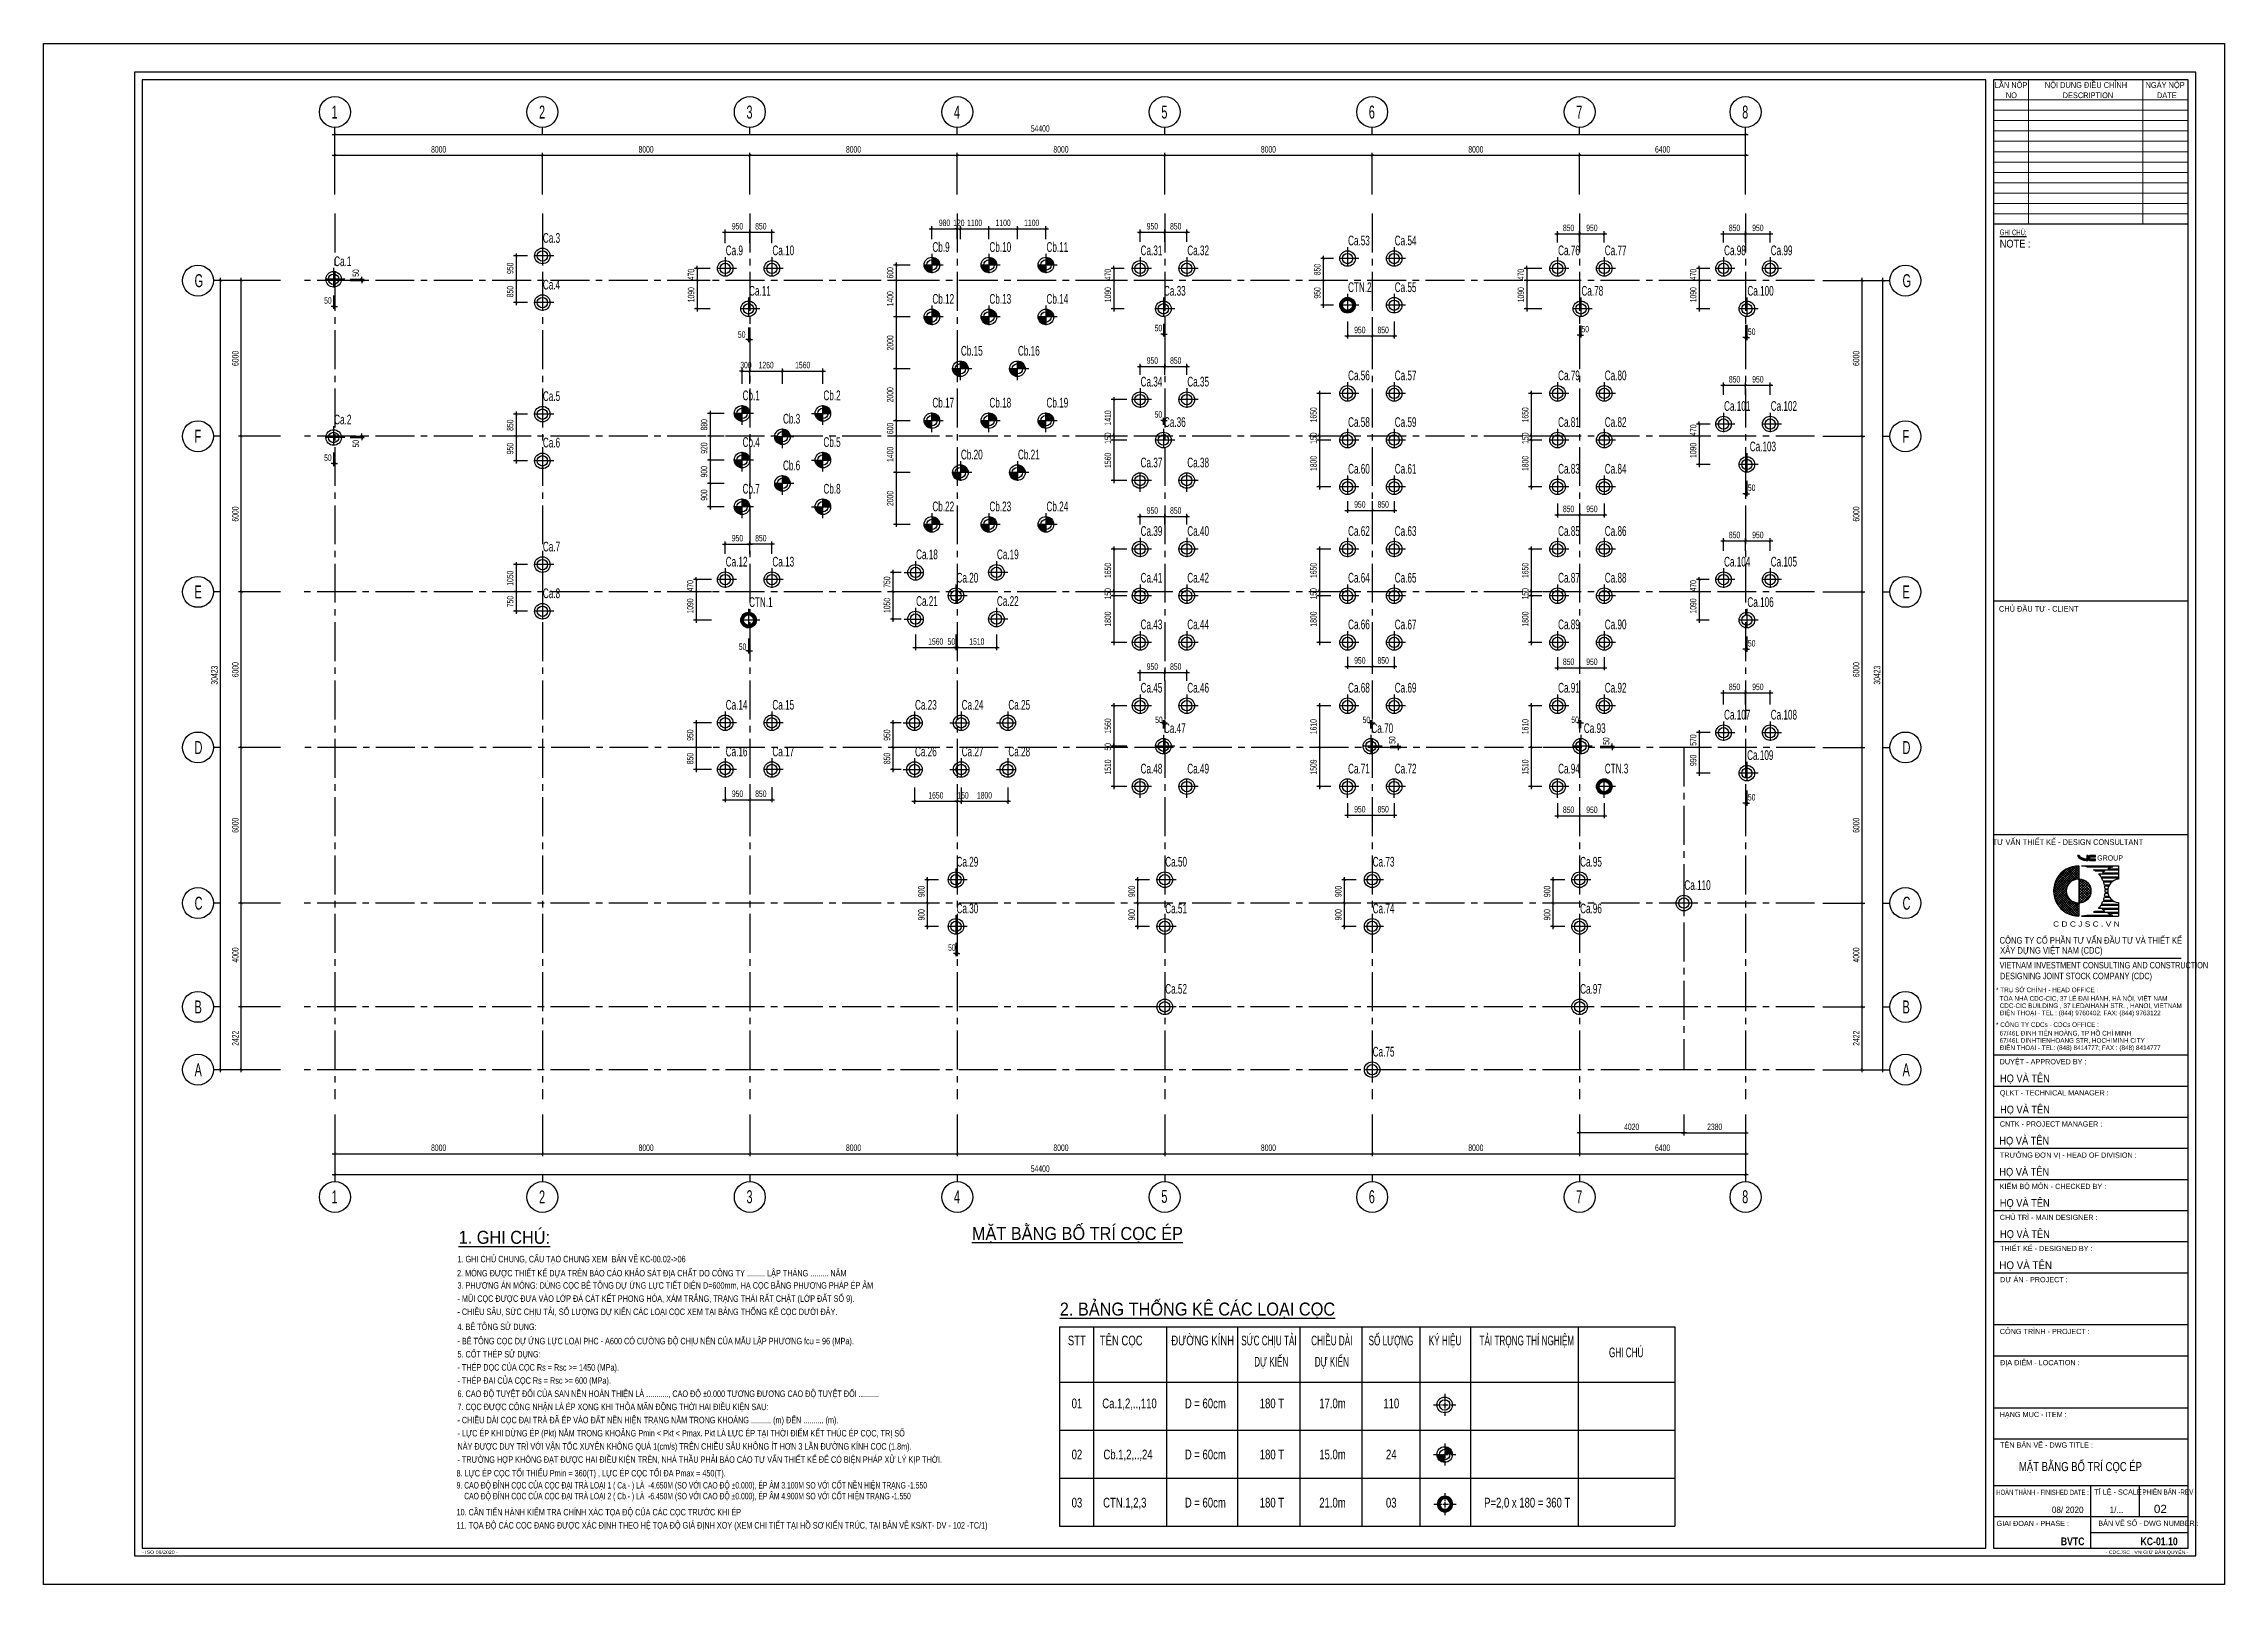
# Model space of a CAD drawing. Header units: millimetres. Extents: x 71 to 1853844, y -14 to 71211.
# Drawn here: x 1769744 to 1853844, y 11811 to 71211 of the extents above.
import ezdxf
from ezdxf.enums import TextEntityAlignment as Align

# ---------------------------------------------------------------- set-up
doc = ezdxf.new("R2010")
doc.units = ezdxf.units.MM
doc.header["$LTSCALE"] = 1000
doc.header["$MEASUREMENT"] = 0
doc.header["$PDMODE"] = 3
doc.linetypes.add('CENTER2', pattern=[1.125, 0.75, -0.125, 0.125, -0.125])
doc.layers.get('0').update_dxf_attribs({"linetype": 'CONTINUOUS'})
doc.layers.get('Defpoints').update_dxf_attribs({"linetype": 'CONTINUOUS'})
for name, color, linetype in [('CDC -TEXT KHUNG', 7, 'CONTINUOUS'), ('CDC-KHUNGTEN', 7, 'CONTINUOUS'), ('CDC.01.AXIS', 160, 'CENTER2'), ('CDC.02.DIM', 1, 'CONTINUOUS'), ('CDC.03.BORDER', 3, 'CONTINUOUS'), ('CDC.06.TEXT', 2, 'CONTINUOUS'), ('CDC.10.HATCH', 9, 'CONTINUOUS'), ('CDC.12.PILE', 3, 'CONTINUOUS')]:
    doc.layers.add(name, color=color, linetype=linetype)
doc.layers.add('Hatch1', color=250, linetype='CONTINUOUS', lineweight=5)
doc.styles.add('ARIAL', font='arial.ttf', dxfattribs={"width": 0.6})
doc.styles.add('Arial_4', font='arial.ttf', dxfattribs={"width": 0.75, "height": 3})
doc.styles.add('Arial_B_3', font='arialbd.ttf', dxfattribs={"width": 0.75, "height": 3})
doc.styles.add('KT CDC', font='arial.ttf', dxfattribs={"width": 0.85, "height": 200})
doc.dimstyles.new('100', dxfattribs={"dimscale": 100, "dimtxt": 2.5, "dimasz": 1, "dimexe": 1, "dimexo": 0, "dimgap": 1, "dimtad": 1, "dimdec": 0, "dimdsep": 46, "dimtxsty": 'ARIAL', "dimblk": 'ARCHTICK', "dimcen": 1, "dimdle": 1, "dimclrd": 1, "dimclre": 1, "dimclrt": 2, "dimadec": 0, "dimazin": 0, "dimtfac": 0.00072, "dimtdec": 0, "dimtix": 1, "dimtmove": 2, "dimatfit": 3, "dimldrblk": 'ARCHTICK', "dimfxl": 1, "dimtolj": 1, "dimarcsym": 0})

msp = doc.modelspace()

# ---------------------------------------------------------------- texts
at = {"layer": 'CDC -TEXT KHUNG', "color": 6, "style": 'ARIAL', "width": 0.75}
msp.add_text('MẶT BẰNG BỐ TRÍ CỌC ÉP', height=350, dxfattribs=at).set_placement((1848293.8, 16177.6), align=Align.CENTER)
at = {"layer": 'CDC -TEXT KHUNG', "color": 7, "style": 'Arial_B_3', "width": 0.8}
msp.add_text('KC-01.10', height=300, dxfattribs=at).set_placement((1852043.8, 13319.1), align=Align.RIGHT)
at = {"layer": 'CDC.06.TEXT', "style": 'ARIAL'}
for s, height, width, p in [('1', 500, 0.6, (1780848.6, 68322.3)), ('2', 500, 0.6, (1788849.2, 68322.3)), ('3', 500, 0.6, (1796849.2, 68322.3)), ('4', 500, 0.6, (1804849.2, 68322.3)), ('5', 500, 0.6, (1812849.2, 68322.3)), ('6', 500, 0.6, (1820849.2, 68322.3)), ('7', 500, 0.6, (1828849.2, 68322.3)), ('8', 500, 0.6, (1835248.6, 68322.3)), ('G', 500, 0.6, (1775566, 61822.5)), ('G', 500, 0.6, (1841432.8, 61821.9)), ('F', 500, 0.6, (1775566, 55822.5)), ('F', 500, 0.6, (1841432.8, 55821.9)), ('E', 500, 0.6, (1775566, 49822.5)), ('E', 500, 0.6, (1841432.8, 49821.9)), ('D', 500, 0.6, (1775566, 43822.5)), ('D', 500, 0.6, (1841432.8, 43821.9)), ('C', 500, 0.6, (1775566, 37822.5)), ('C', 500, 0.6, (1841432.8, 37821.9)), ('B', 500, 0.6, (1775566, 33822.5)), ('B', 500, 0.6, (1841432.8, 33821.9)), ('A', 500, 0.6, (1775566, 31399.7)), ('A', 500, 0.6, (1841432.8, 31399.7)), ('1', 500, 0.6, (1780848.6, 26497)), ('2', 500, 0.6, (1788849.2, 26497)), ('3', 500, 0.6, (1796849.2, 26505.9)), ('4', 500, 0.6, (1804849.2, 26499)), ('5', 500, 0.6, (1812849.2, 26514.4)), ('6', 500, 0.6, (1820849.2, 26505.5)), ('7', 500, 0.6, (1828849.2, 26505.5)), ('8', 500, 0.6, (1835248.6, 26505.5)), ('%%U1. GHI CHÚ:', 500, 0.9, (1785748.8, 24940.7)), ('1. GHI CHÚ CHUNG, CẤU TẠO CHUNG XEM  BẢN VẼ KC-00.02->06', 250.125, 0.7, (1785704.5, 24226.4))]:
    msp.add_text(s, height=height, dxfattribs=dict(at, width=width)).set_placement(p)
for s, height, width, p in [('Ca.3', 375, 0.6, (1788999, 63720.7)), ('Ca.9', 375, 0.6, (1796049, 63240.3)), ('Ca.10', 375, 0.6, (1797849, 63240.3)), ('Cb.9', 375, 0.6, (1804019, 63370.5)), ('Cb.10', 375, 0.6, (1806219, 63370.5)), ('Cb.11', 375, 0.6, (1808419, 63370.5)), ('Ca.31', 375, 0.6, (1812049, 63240.3)), ('Ca.32', 375, 0.6, (1813849, 63240.3)), ('Ca.53', 375, 0.6, (1820049, 63620.7)), ('Ca.54', 375, 0.6, (1821849, 63620.7)), ('Ca.76', 375, 0.6, (1828149, 63240.3)), ('Ca.77', 375, 0.6, (1829949, 63240.3)), ('Ca.98', 375, 0.6, (1834549, 63240.3)), ('Ca.99', 375, 0.6, (1836349, 63240.3)), ('Ca.1', 375, 0.6, (1780949, 62820.7)), ('Ca.4', 375, 0.6, (1788999, 61920.7)), ('Ca.11', 375, 0.6, (1796949, 61681.4)), ('Cb.12', 375, 0.6, (1804019, 61370.5)), ('Cb.13', 375, 0.6, (1806219, 61370.5)), ('Cb.14', 375, 0.6, (1808419, 61370.5)), ('Ca.33', 375, 0.6, (1812949, 61681.4)), ('CTN.2', 375, 0.6, (1820049, 61820.7)), ('Ca.55', 375, 0.6, (1821849, 61820.7)), ('Ca.78', 375, 0.6, (1829049, 61681.4)), ('Ca.100', 375, 0.6, (1835449, 61681.4)), ('Cb.15', 375, 0.6, (1805119, 59370)), ('Cb.16', 375, 0.6, (1807319, 59370)), ('Ca.34', 375, 0.6, (1812049, 58179.5)), ('Ca.35', 375, 0.6, (1813849, 58179.5)), ('Ca.56', 375, 0.6, (1820049, 58420.7)), ('Ca.57', 375, 0.6, (1821849, 58420.7)), ('Ca.79', 375, 0.6, (1828149, 58420.7)), ('Ca.80', 375, 0.6, (1829949, 58420.7)), ('Ca.5', 375, 0.6, (1788999, 57620.7)), ('Cb.1', 375, 0.6, (1796699, 57650.6)), ('Cb.2', 375, 0.6, (1799816.7, 57650.6)), ('Cb.17', 375, 0.6, (1804019, 57369.6)), ('Cb.18', 375, 0.6, (1806219, 57369.6)), ('Cb.19', 375, 0.6, (1808419, 57369.6)), ('Ca.101', 375, 0.6, (1834549, 57240.3)), ('Ca.102', 375, 0.6, (1836349, 57240.3)), ('Ca.2', 375, 0.6, (1780949, 56720.7)), ('Cb.3', 375, 0.6, (1798257.9, 56750.6)), ('Ca.36', 375, 0.6, (1812949, 56620.7)), ('Ca.58', 375, 0.6, (1820049, 56620.7)), ('Ca.59', 375, 0.6, (1821849, 56620.7)), ('Ca.81', 375, 0.6, (1828149, 56620.7)), ('Ca.82', 375, 0.6, (1829949, 56620.7)), ('Ca.6', 375, 0.6, (1788999, 55830.7)), ('Cb.4', 375, 0.6, (1796699, 55850.6)), ('Cb.5', 375, 0.6, (1799816.7, 55850.6)), ('Cb.20', 375, 0.6, (1805119, 55369.1)), ('Cb.21', 375, 0.6, (1807319, 55369.1)), ('Ca.103', 375, 0.6, (1835541.2, 55681.4)), ('Cb.6', 375, 0.6, (1798257.9, 54950.6)), ('Ca.37', 375, 0.6, (1812049, 55061.8)), ('Ca.38', 375, 0.6, (1813849, 55061.8)), ('Ca.60', 375, 0.6, (1820049, 54820.7)), ('Ca.61', 375, 0.6, (1821849, 54820.7)), ('Ca.83', 375, 0.6, (1828149, 54820.7)), ('Ca.84', 375, 0.6, (1829949, 54820.7)), ('Cb.7', 375, 0.6, (1796699, 54050.6)), ('Cb.8', 375, 0.6, (1799816.7, 54050.6)), ('Cb.22', 375, 0.6, (1804019, 53368.7)), ('Cb.23', 375, 0.6, (1806219, 53368.7)), ('Cb.24', 375, 0.6, (1808419, 53368.7)), ('Ca.39', 375, 0.6, (1812049, 52420.7)), ('Ca.40', 375, 0.6, (1813849, 52420.7)), ('Ca.62', 375, 0.6, (1820049, 52420.7)), ('Ca.63', 375, 0.6, (1821849, 52420.7)), ('Ca.85', 375, 0.6, (1828149, 52420.7)), ('Ca.86', 375, 0.6, (1829949, 52420.7)), ('Ca.7', 375, 0.6, (1788999, 51820.7)), ('Ca.12', 375, 0.6, (1796049, 51240.3)), ('Ca.13', 375, 0.6, (1797849, 51240.3)), ('Ca.18', 375, 0.6, (1803390.2, 51520.7)), ('Ca.19', 375, 0.6, (1806507.9, 51520.7)), ('Ca.104', 375, 0.6, (1834549, 51240.3)), ('Ca.105', 375, 0.6, (1836349, 51240.3)), ('Ca.20', 375, 0.6, (1804949, 50620.7)), ('Ca.41', 375, 0.6, (1812049, 50620.7)), ('Ca.42', 375, 0.6, (1813849, 50620.7)), ('Ca.64', 375, 0.6, (1820049, 50620.7)), ('Ca.65', 375, 0.6, (1821849, 50620.7)), ('Ca.87', 375, 0.6, (1828149, 50620.7)), ('Ca.88', 375, 0.6, (1829949, 50620.7)), ('Ca.8', 375, 0.6, (1788999, 50020.7)), ('CTN.1', 375, 0.6, (1796949, 49681.4)), ('Ca.21', 375, 0.6, (1803390.2, 49720.7)), ('Ca.22', 375, 0.6, (1806507.9, 49720.7)), ('Ca.106', 375, 0.6, (1835449, 49681.4)), ('Ca.43', 375, 0.6, (1812049, 48820.7)), ('Ca.44', 375, 0.6, (1813849, 48820.7)), ('Ca.66', 375, 0.6, (1820049, 48820.7)), ('Ca.67', 375, 0.6, (1821849, 48820.7)), ('Ca.89', 375, 0.6, (1828149, 48820.7)), ('Ca.90', 375, 0.6, (1829949, 48820.7)), ('Ca.45', 375, 0.6, (1812049, 46379.4)), ('Ca.46', 375, 0.6, (1813849, 46379.4)), ('Ca.68', 375, 0.6, (1820049, 46380.4)), ('Ca.69', 375, 0.6, (1821849, 46380.4)), ('Ca.91', 375, 0.6, (1828149, 46379.4)), ('Ca.92', 375, 0.6, (1829949, 46379.4)), ('Ca.14', 375, 0.6, (1796049, 45720.5)), ('Ca.15', 375, 0.6, (1797849, 45720.5)), ('Ca.23', 375, 0.6, (1803349, 45720.5)), ('Ca.24', 375, 0.6, (1805149, 45720.5)), ('Ca.25', 375, 0.6, (1806949, 45720.5)), ('Ca.107', 375, 0.6, (1834549, 45340.2)), ('Ca.108', 375, 0.6, (1836349, 45340.2)), ('Ca.47', 375, 0.6, (1812949, 44820.5)), ('Ca.70', 375, 0.6, (1820949, 44820.5)), ('Ca.93', 375, 0.6, (1829143.2, 44820.5)), ('Ca.16', 375, 0.6, (1796049, 43920.5)), ('Ca.17', 375, 0.6, (1797849, 43920.5)), ('Ca.26', 375, 0.6, (1803349, 43920.5)), ('Ca.27', 375, 0.6, (1805149, 43920.5)), ('Ca.28', 375, 0.6, (1806949, 43920.5)), ('Ca.109', 375, 0.6, (1835439.5, 43781.3)), ('Ca.48', 375, 0.6, (1812049, 43261.7)), ('Ca.49', 375, 0.6, (1813849, 43261.7)), ('Ca.71', 375, 0.6, (1820049, 43261.7)), ('Ca.72', 375, 0.6, (1821849, 43261.7)), ('Ca.94', 375, 0.6, (1828149, 43261.7)), ('CTN.3', 375, 0.6, (1829949, 43261.7)), ('Ca.29', 375, 0.6, (1804949, 39670.7)), ('Ca.50', 375, 0.6, (1812999, 39670.7)), ('Ca.73', 375, 0.6, (1820999, 39670.7)), ('Ca.95', 375, 0.6, (1828999, 39670.7)), ('Ca.110', 375, 0.6, (1833019.3, 38770.7)), ('Ca.30', 375, 0.6, (1804949, 37870.7)), ('Ca.51', 375, 0.6, (1812999, 37870.7)), ('Ca.74', 375, 0.6, (1820999, 37870.7)), ('Ca.96', 375, 0.6, (1828999, 37870.7)), ('Ca.52', 375, 0.6, (1812999, 34770.7)), ('Ca.97', 375, 0.6, (1828999, 34770.7)), ('Ca.75', 375, 0.6, (1820999, 32348.5)), ('2. MÓNG ĐƯỢC THIẾT KẾ DỰA TRÊN BÁO CÁO KHẢO SÁT ĐỊA CHẤT DO CÔNG TY ......... LẬP THÁNG ......... NĂM', 250, 0.7, (1785686.7, 23808.2)), ('3. PHƯƠNG ÁN MÓNG: DÙNG CỌC BÊ TÔNG DỰ ỨNG LỰC TIẾT DIỆN D=600mm, HẠ CỌC BẰNG PHƯƠNG PHÁP ÉP ÂM', 250, 0.7, (1785704.5, 23336.2)), ('- MŨI CỌC ĐƯỢC ĐƯA VÀO LỚP ĐÁ CÁT KẾT PHONG HÓA, XÁM TRẮNG, TRẠNG THÁI RẤT CHẶT (LỚP ĐẤT SỐ 9). ', 250, 0.7, (1785704.5, 22828.5)), ('4. BÊ TÔNG SỬ DỤNG:', 250, 0.7, (1785704.5, 21741.6)), ('- CHIỀU SÂU, SỨC CHỊU TẢI, SỐ LƯỢNG DỰ KIẾN CÁC LOẠI CỌC XEM TẠI BẢNG THỐNG KÊ CỌC DƯỚI ĐÂY.', 250, 0.7, (1785704.5, 22320.9)), ('- BÊ TÔNG CỌC DỰ ỨNG LỰC LOẠI PHC - A600 CÓ CƯỜNG ĐỘ CHỊU NÉN CỦA MẪU LẬP PHƯƠNG fcu = 96 (MPa).', 250, 0.7, (1785704.5, 21191.7)), ('5. CỐT THÉP SỬ DỤNG:', 250, 0.7, (1785704.5, 20684)), ('- THÉP DỌC CỦA CỌC Rs = Rsc >= 1450 (MPa).', 250, 0.7, (1785704.5, 20176.4)), ('- THÉP ĐAI CỦA CỌC Rs = Rsc >= 600 (MPa).', 250, 0.7, (1785704.5, 19668.8)), ('6. CAO ĐỘ TUYỆT ĐỐI CỦA SAN NỀN HOÀN THIỆN LÀ ..........., CAO ĐỘ %%P0.000 TƯƠNG ĐƯƠNG CAO ĐỘ TUYỆT ĐỐI ..........', 250, 0.7, (1785704.5, 19161.2)), ('7. CỌC ĐƯỢC CÔNG NHẬN LÀ ÉP XONG KHI THỎA MÃN ĐỒNG THỜI HAI ĐIỀU KIỆN SAU:', 250, 0.7, (1785704.5, 18653.5)), ('- CHIỀU DÀI CỌC ĐẠI TRÀ ĐÃ ÉP VÀO ĐẤT NỀN HIỆN TRẠNG NẰM TRONG KHOẢNG .......... (m) ĐẾN .......... (m).', 250, 0.7, (1785704.5, 18145.9)), ('- LỰC ÉP KHI DỪNG ÉP (Pkt) NẰM TRONG KHOẢNG Pmin < Pkt < Pmax. Pkt LÀ LỰC ÉP TẠI THỜI ĐIỂM KẾT THÚC ÉP CỌC, TRỊ SỐ', 250, 0.7, (1785704.5, 17638.3)), ('- TRƯỜNG HỢP KHÔNG ĐẠT ĐƯỢC HAI ĐIỀU KIỆN TRÊN, NHÀ THẦU PHẢI BÁO CÁO TƯ VẤN THIẾT KẾ ĐỂ CÓ BIỆN PHÁP XỬ LÝ KỊP THỜI.', 250, 0.7, (1785704.5, 16623)), ('NÀY ĐƯỢC DUY TRÌ VỚI VẬN TỐC XUYÊN KHÔNG QUÁ 1(cm/s) TRÊN CHIỀU SÂU KHÔNG ÍT HƠN 3 LẦN ĐƯỜNG KÍNH CỌC (1.8m).', 250, 0.7, (1785704.5, 17130.7)), ('8. LỰC ÉP CỌC TỐI THIỂU Pmin = 360(T) , LỰC ÉP CỌC TỐI ĐA Pmax = 450(T).', 250, 0.7, (1785667.5, 16096.4)), ('10. CẦN TIẾN HÀNH KIỂM TRA CHÍNH XÁC TỌA ĐỘ CỦA CÁC CỌC TRƯỚC KHI ÉP', 250, 0.7, (1785667.5, 14594.7)), ('11. TỌA ĐỘ CÁC CỌC ĐANG ĐƯỢC XÁC ĐỊNH THEO HỆ TỌA ĐỘ GIẢ ĐỊNH XOY (XEM CHI TIẾT TẠI HỒ SƠ KIẾN TRÚC, TẠI BẢN VẼ KS/KT- DV - 102 -TC/1)', 250, 0.7, (1785667.5, 14087.1))]:
    msp.add_text(s, height=height, dxfattribs=dict(at, width=width)).set_placement(p, align=Align.MIDDLE_LEFT)
for s, height, width, p in [('%%UMẶT BẰNG BỐ TRÍ CỌC ÉP', 500, 0.9, (1809611.2, 25338.8)), ('%%U2. BẢNG THỐNG KÊ CÁC LOẠI CỌC', 500, 0.9, (1814241, 22425.3)), ('STT', 375, 0.7, (1809588, 21212.4)), ('TÊN CỌC', 375, 0.7, (1811300.6, 21212.4)), ('ĐƯỜNG KÍNH', 375, 0.7, (1814442.8, 21212.4)), ('SỨC CHỊU TẢI', 375, 0.6, (1816998.6, 21212.4)), ('CHIỀU DÀI', 375, 0.6, (1819422, 21212.4)), ('SỐ LƯỢNG', 375, 0.6, (1821702.5, 21212.4)), ('KÝ HIỆU', 375, 0.6, (1823790.1, 21212.4)), ('TẢI TRỌNG THÍ NGHIỆM', 375, 0.6, (1826943.6, 21212.4)), ('GHI CHÚ', 375, 0.6, (1830775.2, 20754)), ('DỰ KIẾN', 375, 0.6, (1817086.7, 20394)), ('DỰ KIẾN', 375, 0.6, (1819422, 20394)), ('01', 375, 0.7, (1809592.9, 18788)), ('Ca.1,2,..,110', 375, 0.7, (1811620.7, 18788)), ('D = 60cm', 375, 0.7, (1814544.3, 18788)), ('180 T', 375, 0.7, (1817113, 18788)), ('17.0m', 375, 0.7, (1819448.2, 18788)), ('110', 375, 0.7, (1821715.9, 18788)), ('02', 375, 0.7, (1809592.9, 16819.6)), ('Cb.1,2,..,24', 375, 0.7, (1811563.2, 16819.6)), ('D = 60cm', 375, 0.7, (1814544.3, 16819.6)), ('180 T', 375, 0.7, (1817113, 16819.6)), ('15.0m', 375, 0.7, (1819448.2, 16819.6)), ('24', 375, 0.7, (1821715.9, 16819.6)), ('03', 375, 0.7, (1809592.9, 14962.3)), ('CTN.1,2,3', 375, 0.7, (1811437.7, 14962.3)), ('D = 60cm', 375, 0.7, (1814544.3, 14962.3)), ('180 T', 375, 0.7, (1817113, 14962.3)), ('21.0m', 375, 0.7, (1819448.2, 14962.3)), ('03', 375, 0.7, (1821713.8, 14960.4)), ('P=2,0 x 180 = 360 T', 375, 0.7, (1826958, 14962.3))]:
    msp.add_text(s, height=height, dxfattribs=dict(at, width=width)).set_placement(p, align=Align.MIDDLE_CENTER)
at = {"layer": 'CDC.06.TEXT', "insert": (1785671.9, 15756.8), "char_height": 250, "width": 20249.386, "attachment_point": 1, "style": 'ARIAL'}
msp.add_mtext('9{\\fArial|b0|i0|c161|p34;. CAO }Đ{\\fArial|b0|i0|c161|p34;Ộ }Đ{\\fArial|b0|i0|c161|p34;ỈNH CỌC CỦA CỌC }Đ{\\fArial|b0|i0|c161|p34;ẠI TRÀ LOẠI 1 ( }Ca.{\\fArial|b0|i0|c161|p34;- )} LÀ{\\fArial|b0|i0|c161|p34;  -}4{\\fArial|b0|i0|c161|p34;.}65{\\fArial|b0|i0|c161|p34;0M (SO VỚI CAO }Đ{\\fArial|b0|i0|c161|p34;Ộ %%P0.000)}, ÉP ÂM 3.100M SO VỚI CỐT NỀN HIỆN TRẠNG -1.550{\\fArial|b0|i0|c161|p34;\\P    CAO }Đ{\\fArial|b0|i0|c161|p34;Ộ }Đ{\\fArial|b0|i0|c161|p34;ỈNH CỌC CỦA CỌC }Đ{\\fArial|b0|i0|c161|p34;ẠI TRÀ LOẠI 2 ( }Cb.{\\fArial|b0|i0|c161|p34;- ) LÀ  -}6{\\fArial|b0|i0|c161|p34;.}45{\\fArial|b0|i0|c161|p34;0M (SO VỚI CAO }Đ{\\fArial|b0|i0|c161|p34;Ộ %%P0.000)}, ÉP ÂM 4.900M SO VỚI CỐT HIỆN TRẠNG -1.550', dxfattribs=at)

# ---------------------------------------------------------------- blocks, each defined once
blk = doc.blocks.new('1C')
h = blk.add_hatch(color=256)
h.paths.add_polyline_path([(474366, 530078), (474366, 529978, -0.414214), (474566, 529778), (474666, 529778, 0.414214)])
h.paths.add_polyline_path([(474366, 530078, 0.414214), (474066, 529778), (474166, 529778, -0.414214), (474366, 529978)])
h.paths.add_polyline_path([(474166, 529778), (474066, 529778, 0.414214), (474366, 529478), (474366, 529578, -0.414214)])
h.paths.add_polyline_path([(474666, 529778), (474566, 529778, -0.414214), (474366, 529578), (474366, 529478, 0.414214)])
at = {"layer": 'CDC.01.AXIS', "ltscale": 0.3}
for p, q in [((474366, 530204), (474366, 529352)), ((474793, 529778), (473940, 529778))]:
    blk.add_line(p, q, dxfattribs=at)
at = {"layer": 'CDC.06.TEXT', "ltscale": 0.5}
for radius in [300, 200]:
    blk.add_circle((474366, 529778), radius, dxfattribs=at)
blk = doc.blocks.new('_ARCHTICK')
at = {"color": 0, "linetype": 'ByBlock', "const_width": 0.15}
blk.add_lwpolyline([(-0.5, -0.5), (0.5, 0.5)], dxfattribs=at)
blk = doc.blocks.new('*D25')
at = {"layer": 'CDC.02.DIM', "color": 1, "lineweight": -2, "transparency": 16777216}
for p, q in [((1780878, 66906), (1789078, 66906)), ((1780978, 65392), (1780978, 67006)), ((1788978, 65392), (1788978, 67006))]:
    blk.add_line(p, q, dxfattribs=at)
at = {"layer": 'Defpoints', "color": 0, "transparency": 16777216}
for p in [(1788978, 66906), (1780978, 65392), (1788978, 65392)]:
    blk.add_point(p, dxfattribs=at)
at = {"layer": 'CDC.02.DIM', "color": 1, "lineweight": -2, "transparency": 16777216, "xscale": 100, "yscale": 100, "zscale": 100, "rotation": 180}
blk.add_blockref('_ARCHTICK', (1780978, 66906), dxfattribs=at)
at = {"layer": 'CDC.02.DIM', "color": 1, "lineweight": -2, "transparency": 16777216, "xscale": 100, "yscale": 100, "zscale": 100}
blk.add_blockref('_ARCHTICK', (1788978, 66906), dxfattribs=at)
at = {"layer": 'CDC.02.DIM', "color": 2, "transparency": 16777216, "insert": (1784978, 67133), "char_height": 250, "attachment_point": 5, "style": 'ARIAL'}
blk.add_mtext('\\A1;8000', dxfattribs=at)
blk = doc.blocks.new('*D26')
at = {"layer": 'CDC.02.DIM', "color": 1, "lineweight": -2, "transparency": 16777216}
for p, q in [((1788878, 66906), (1797078, 66906)), ((1788978, 65392), (1788978, 67006)), ((1796978, 65392), (1796978, 67006))]:
    blk.add_line(p, q, dxfattribs=at)
at = {"layer": 'Defpoints', "color": 0, "transparency": 16777216}
for p in [(1796978, 66906), (1788978, 65392), (1796978, 65392)]:
    blk.add_point(p, dxfattribs=at)
at = {"layer": 'CDC.02.DIM', "color": 1, "lineweight": -2, "transparency": 16777216, "xscale": 100, "yscale": 100, "zscale": 100, "rotation": 180}
blk.add_blockref('_ARCHTICK', (1788978, 66906), dxfattribs=at)
at = {"layer": 'CDC.02.DIM', "color": 1, "lineweight": -2, "transparency": 16777216, "xscale": 100, "yscale": 100, "zscale": 100}
blk.add_blockref('_ARCHTICK', (1796978, 66906), dxfattribs=at)
at = {"layer": 'CDC.02.DIM', "color": 2, "transparency": 16777216, "insert": (1792978, 67133), "char_height": 250, "attachment_point": 5, "style": 'ARIAL'}
blk.add_mtext('\\A1;8000', dxfattribs=at)
blk = doc.blocks.new('*D27')
at = {"layer": 'CDC.02.DIM', "color": 1, "lineweight": -2, "transparency": 16777216}
for p, q in [((1796878, 66906), (1805078, 66906)), ((1796978, 65392), (1796978, 67006)), ((1804978, 65392), (1804978, 67006))]:
    blk.add_line(p, q, dxfattribs=at)
at = {"layer": 'Defpoints', "color": 0, "transparency": 16777216}
for p in [(1804978, 66906), (1796978, 65392), (1804978, 65392)]:
    blk.add_point(p, dxfattribs=at)
at = {"layer": 'CDC.02.DIM', "color": 1, "lineweight": -2, "transparency": 16777216, "xscale": 100, "yscale": 100, "zscale": 100, "rotation": 180}
blk.add_blockref('_ARCHTICK', (1796978, 66906), dxfattribs=at)
at = {"layer": 'CDC.02.DIM', "color": 1, "lineweight": -2, "transparency": 16777216, "xscale": 100, "yscale": 100, "zscale": 100}
blk.add_blockref('_ARCHTICK', (1804978, 66906), dxfattribs=at)
at = {"layer": 'CDC.02.DIM', "color": 2, "transparency": 16777216, "insert": (1800978, 67133), "char_height": 250, "attachment_point": 5, "style": 'ARIAL'}
blk.add_mtext('\\A1;8000', dxfattribs=at)
blk = doc.blocks.new('*D28')
at = {"layer": 'CDC.02.DIM', "color": 1, "lineweight": -2, "transparency": 16777216}
for p, q in [((1804878, 66906), (1813078, 66906)), ((1804978, 65392), (1804978, 67006)), ((1812978, 65392), (1812978, 67006))]:
    blk.add_line(p, q, dxfattribs=at)
at = {"layer": 'Defpoints', "color": 0, "transparency": 16777216}
for p in [(1812978, 66906), (1804978, 65392), (1812978, 65392)]:
    blk.add_point(p, dxfattribs=at)
at = {"layer": 'CDC.02.DIM', "color": 1, "lineweight": -2, "transparency": 16777216, "xscale": 100, "yscale": 100, "zscale": 100, "rotation": 180}
blk.add_blockref('_ARCHTICK', (1804978, 66906), dxfattribs=at)
at = {"layer": 'CDC.02.DIM', "color": 1, "lineweight": -2, "transparency": 16777216, "xscale": 100, "yscale": 100, "zscale": 100}
blk.add_blockref('_ARCHTICK', (1812978, 66906), dxfattribs=at)
at = {"layer": 'CDC.02.DIM', "color": 2, "transparency": 16777216, "insert": (1808978, 67133), "char_height": 250, "attachment_point": 5, "style": 'ARIAL'}
blk.add_mtext('\\A1;8000', dxfattribs=at)
blk = doc.blocks.new('*D29')
at = {"layer": 'CDC.02.DIM', "color": 1, "lineweight": -2, "transparency": 16777216}
for p, q in [((1812878, 66906), (1821078, 66906)), ((1812978, 65392), (1812978, 67006)), ((1820978, 65392), (1820978, 67006))]:
    blk.add_line(p, q, dxfattribs=at)
at = {"layer": 'Defpoints', "color": 0, "transparency": 16777216}
for p in [(1820978, 66906), (1812978, 65392), (1820978, 65392)]:
    blk.add_point(p, dxfattribs=at)
at = {"layer": 'CDC.02.DIM', "color": 1, "lineweight": -2, "transparency": 16777216, "xscale": 100, "yscale": 100, "zscale": 100, "rotation": 180}
blk.add_blockref('_ARCHTICK', (1812978, 66906), dxfattribs=at)
at = {"layer": 'CDC.02.DIM', "color": 1, "lineweight": -2, "transparency": 16777216, "xscale": 100, "yscale": 100, "zscale": 100}
blk.add_blockref('_ARCHTICK', (1820978, 66906), dxfattribs=at)
at = {"layer": 'CDC.02.DIM', "color": 2, "transparency": 16777216, "insert": (1816978, 67133), "char_height": 250, "attachment_point": 5, "style": 'ARIAL'}
blk.add_mtext('\\A1;8000', dxfattribs=at)
blk = doc.blocks.new('*D30')
at = {"layer": 'CDC.02.DIM', "color": 1, "lineweight": -2, "transparency": 16777216}
for p, q in [((1820878, 66906), (1829078, 66906)), ((1820978, 65392), (1820978, 67006)), ((1828978, 65392), (1828978, 67006))]:
    blk.add_line(p, q, dxfattribs=at)
at = {"layer": 'Defpoints', "color": 0, "transparency": 16777216}
for p in [(1828978, 66906), (1820978, 65392), (1828978, 65392)]:
    blk.add_point(p, dxfattribs=at)
at = {"layer": 'CDC.02.DIM', "color": 1, "lineweight": -2, "transparency": 16777216, "xscale": 100, "yscale": 100, "zscale": 100, "rotation": 180}
blk.add_blockref('_ARCHTICK', (1820978, 66906), dxfattribs=at)
at = {"layer": 'CDC.02.DIM', "color": 1, "lineweight": -2, "transparency": 16777216, "xscale": 100, "yscale": 100, "zscale": 100}
blk.add_blockref('_ARCHTICK', (1828978, 66906), dxfattribs=at)
at = {"layer": 'CDC.02.DIM', "color": 2, "transparency": 16777216, "insert": (1824978, 67133), "char_height": 250, "attachment_point": 5, "style": 'ARIAL'}
blk.add_mtext('\\A1;8000', dxfattribs=at)
blk = doc.blocks.new('*D31')
at = {"layer": 'CDC.02.DIM', "color": 1, "lineweight": -2, "transparency": 16777216}
for p, q in [((1828878, 66906), (1835479, 66906)), ((1828978, 65392), (1828978, 67006)), ((1835379, 65392), (1835379, 67006))]:
    blk.add_line(p, q, dxfattribs=at)
at = {"layer": 'Defpoints', "color": 0, "transparency": 16777216}
for p in [(1835379, 66906), (1828978, 65392), (1835379, 65392)]:
    blk.add_point(p, dxfattribs=at)
at = {"layer": 'CDC.02.DIM', "color": 1, "lineweight": -2, "transparency": 16777216, "xscale": 100, "yscale": 100, "zscale": 100, "rotation": 180}
blk.add_blockref('_ARCHTICK', (1828978, 66906), dxfattribs=at)
at = {"layer": 'CDC.02.DIM', "color": 1, "lineweight": -2, "transparency": 16777216, "xscale": 100, "yscale": 100, "zscale": 100}
blk.add_blockref('_ARCHTICK', (1835379, 66906), dxfattribs=at)
at = {"layer": 'CDC.02.DIM', "color": 2, "transparency": 16777216, "insert": (1832178, 67133), "char_height": 250, "attachment_point": 5, "style": 'ARIAL'}
blk.add_mtext('\\A1;6400', dxfattribs=at)
blk = doc.blocks.new('*D32')
at = {"layer": 'CDC.02.DIM', "color": 1, "lineweight": -2, "transparency": 16777216}
for p, q in [((1780878, 67711), (1835478, 67711)), ((1780978, 65392), (1780978, 67811)), ((1835378, 65392), (1835378, 67811))]:
    blk.add_line(p, q, dxfattribs=at)
at = {"layer": 'Defpoints', "color": 0, "transparency": 16777216}
for p in [(1835378, 67711), (1780978, 65392), (1835378, 65392)]:
    blk.add_point(p, dxfattribs=at)
at = {"layer": 'CDC.02.DIM', "color": 1, "lineweight": -2, "transparency": 16777216, "xscale": 100, "yscale": 100, "zscale": 100, "rotation": 180}
blk.add_blockref('_ARCHTICK', (1780978, 67711), dxfattribs=at)
at = {"layer": 'CDC.02.DIM', "color": 1, "lineweight": -2, "transparency": 16777216, "xscale": 100, "yscale": 100, "zscale": 100}
blk.add_blockref('_ARCHTICK', (1835378, 67711), dxfattribs=at)
at = {"layer": 'CDC.02.DIM', "color": 2, "transparency": 16777216, "insert": (1808178, 67939), "char_height": 250, "attachment_point": 5, "style": 'ARIAL'}
blk.add_mtext('\\A1;54400', dxfattribs=at)
blk = doc.blocks.new('*D33')
at = {"layer": 'CDC.02.DIM', "color": 1, "lineweight": -2, "transparency": 16777216}
for p, q in [((1778879, 34076), (1777265, 34076)), ((1777365, 31554), (1777365, 34176)), ((1778879, 31654), (1777265, 31654))]:
    blk.add_line(p, q, dxfattribs=at)
at = {"layer": 'Defpoints', "color": 0, "transparency": 16777216}
for p in [(1777365, 34076), (1778879, 34076), (1778879, 31654)]:
    blk.add_point(p, dxfattribs=at)
at = {"layer": 'CDC.02.DIM', "color": 1, "lineweight": -2, "transparency": 16777216, "xscale": 100, "yscale": 100, "zscale": 100}
for p, rotation in [((1777365, 34076), 90), ((1777365, 31654), 270)]:
    blk.add_blockref('_ARCHTICK', p, dxfattribs=dict(at, rotation=rotation))
at = {"layer": 'CDC.02.DIM', "color": 2, "transparency": 16777216, "insert": (1777140, 32865), "char_height": 250, "attachment_point": 5, "rotation": 90, "style": 'ARIAL'}
blk.add_mtext('\\A1;2422', dxfattribs=at)
blk = doc.blocks.new('*D34')
at = {"layer": 'CDC.02.DIM', "color": 1, "lineweight": -2, "transparency": 16777216}
for p, q in [((1778879, 62076), (1776460, 62076)), ((1776560, 31554), (1776560, 62176)), ((1778879, 31654), (1776460, 31654))]:
    blk.add_line(p, q, dxfattribs=at)
at = {"layer": 'Defpoints', "color": 0, "transparency": 16777216}
for p in [(1776560, 62076), (1778879, 62076), (1778879, 31654)]:
    blk.add_point(p, dxfattribs=at)
at = {"layer": 'CDC.02.DIM', "color": 1, "lineweight": -2, "transparency": 16777216, "xscale": 100, "yscale": 100, "zscale": 100}
for p, rotation in [((1776560, 62076), 90), ((1776560, 31654), 270)]:
    blk.add_blockref('_ARCHTICK', p, dxfattribs=dict(at, rotation=rotation))
at = {"layer": 'CDC.02.DIM', "color": 2, "transparency": 16777216, "insert": (1776332, 46865), "char_height": 250, "attachment_point": 5, "rotation": 90, "style": 'ARIAL'}
blk.add_mtext('\\A1;30423', dxfattribs=at)
blk = doc.blocks.new('*D35')
at = {"layer": 'CDC.02.DIM', "color": 1, "lineweight": -2, "transparency": 16777216}
for p, q in [((1778879, 38076), (1777265, 38076)), ((1777365, 33976), (1777365, 38176)), ((1778879, 34076), (1777265, 34076))]:
    blk.add_line(p, q, dxfattribs=at)
at = {"layer": 'Defpoints', "color": 0, "transparency": 16777216}
for p in [(1777365, 38076), (1778879, 38076), (1778879, 34076)]:
    blk.add_point(p, dxfattribs=at)
at = {"layer": 'CDC.02.DIM', "color": 1, "lineweight": -2, "transparency": 16777216, "xscale": 100, "yscale": 100, "zscale": 100}
for p, rotation in [((1777365, 38076), 90), ((1777365, 34076), 270)]:
    blk.add_blockref('_ARCHTICK', p, dxfattribs=dict(at, rotation=rotation))
at = {"layer": 'CDC.02.DIM', "color": 2, "transparency": 16777216, "insert": (1777138, 36076), "char_height": 250, "attachment_point": 5, "rotation": 90, "style": 'ARIAL'}
blk.add_mtext('\\A1;4000', dxfattribs=at)
blk = doc.blocks.new('*D36')
at = {"layer": 'CDC.02.DIM', "color": 1, "lineweight": -2, "transparency": 16777216}
for p, q in [((1778879, 44076), (1777265, 44076)), ((1777365, 37976), (1777365, 44176)), ((1778879, 38076), (1777265, 38076))]:
    blk.add_line(p, q, dxfattribs=at)
at = {"layer": 'Defpoints', "color": 0, "transparency": 16777216}
for p in [(1777365, 44076), (1778879, 44076), (1778879, 38076)]:
    blk.add_point(p, dxfattribs=at)
at = {"layer": 'CDC.02.DIM', "color": 1, "lineweight": -2, "transparency": 16777216, "xscale": 100, "yscale": 100, "zscale": 100}
for p, rotation in [((1777365, 44076), 90), ((1777365, 38076), 270)]:
    blk.add_blockref('_ARCHTICK', p, dxfattribs=dict(at, rotation=rotation))
at = {"layer": 'CDC.02.DIM', "color": 2, "transparency": 16777216, "insert": (1777138, 41076), "char_height": 250, "attachment_point": 5, "rotation": 90, "style": 'ARIAL'}
blk.add_mtext('\\A1;6000', dxfattribs=at)
blk = doc.blocks.new('*D37')
at = {"layer": 'CDC.02.DIM', "color": 1, "lineweight": -2, "transparency": 16777216}
for p, q in [((1778879, 50076), (1777265, 50076)), ((1777365, 43976), (1777365, 50176)), ((1778879, 44076), (1777265, 44076))]:
    blk.add_line(p, q, dxfattribs=at)
at = {"layer": 'Defpoints', "color": 0, "transparency": 16777216}
for p in [(1777365, 50076), (1778879, 50076), (1778879, 44076)]:
    blk.add_point(p, dxfattribs=at)
at = {"layer": 'CDC.02.DIM', "color": 1, "lineweight": -2, "transparency": 16777216, "xscale": 100, "yscale": 100, "zscale": 100}
for p, rotation in [((1777365, 50076), 90), ((1777365, 44076), 270)]:
    blk.add_blockref('_ARCHTICK', p, dxfattribs=dict(at, rotation=rotation))
at = {"layer": 'CDC.02.DIM', "color": 2, "transparency": 16777216, "insert": (1777138, 47076), "char_height": 250, "attachment_point": 5, "rotation": 90, "style": 'ARIAL'}
blk.add_mtext('\\A1;6000', dxfattribs=at)
blk = doc.blocks.new('*D38')
at = {"layer": 'CDC.02.DIM', "color": 1, "lineweight": -2, "transparency": 16777216}
for p, q in [((1778879, 56076), (1777265, 56076)), ((1777365, 49976), (1777365, 56176)), ((1778879, 50076), (1777265, 50076))]:
    blk.add_line(p, q, dxfattribs=at)
at = {"layer": 'Defpoints', "color": 0, "transparency": 16777216}
for p in [(1777365, 56076), (1778879, 56076), (1778879, 50076)]:
    blk.add_point(p, dxfattribs=at)
at = {"layer": 'CDC.02.DIM', "color": 1, "lineweight": -2, "transparency": 16777216, "xscale": 100, "yscale": 100, "zscale": 100}
for p, rotation in [((1777365, 56076), 90), ((1777365, 50076), 270)]:
    blk.add_blockref('_ARCHTICK', p, dxfattribs=dict(at, rotation=rotation))
at = {"layer": 'CDC.02.DIM', "color": 2, "transparency": 16777216, "insert": (1777138, 53076), "char_height": 250, "attachment_point": 5, "rotation": 90, "style": 'ARIAL'}
blk.add_mtext('\\A1;6000', dxfattribs=at)
blk = doc.blocks.new('*D39')
at = {"layer": 'CDC.02.DIM', "color": 1, "lineweight": -2, "transparency": 16777216}
for p, q in [((1778879, 62076), (1777265, 62076)), ((1777365, 55976), (1777365, 62176)), ((1778879, 56076), (1777265, 56076))]:
    blk.add_line(p, q, dxfattribs=at)
at = {"layer": 'Defpoints', "color": 0, "transparency": 16777216}
for p in [(1777365, 62076), (1778879, 62076), (1778879, 56076)]:
    blk.add_point(p, dxfattribs=at)
at = {"layer": 'CDC.02.DIM', "color": 1, "lineweight": -2, "transparency": 16777216, "xscale": 100, "yscale": 100, "zscale": 100}
for p, rotation in [((1777365, 62076), 90), ((1777365, 56076), 270)]:
    blk.add_blockref('_ARCHTICK', p, dxfattribs=dict(at, rotation=rotation))
at = {"layer": 'CDC.02.DIM', "color": 2, "transparency": 16777216, "insert": (1777138, 59076), "char_height": 250, "attachment_point": 5, "rotation": 90, "style": 'ARIAL'}
blk.add_mtext('\\A1;6000', dxfattribs=at)
blk = doc.blocks.new('*D40')
at = {"layer": 'CDC.02.DIM', "color": 1, "lineweight": -2, "transparency": 16777216}
for p, q in [((1838358, 34076), (1839972, 34076)), ((1839872, 31554), (1839872, 34176)), ((1838358, 31654), (1839972, 31654))]:
    blk.add_line(p, q, dxfattribs=at)
at = {"layer": 'Defpoints', "color": 0, "transparency": 16777216}
for p in [(1838358, 34076), (1839872, 34076), (1838358, 31654)]:
    blk.add_point(p, dxfattribs=at)
at = {"layer": 'CDC.02.DIM', "color": 1, "lineweight": -2, "transparency": 16777216, "xscale": 100, "yscale": 100, "zscale": 100}
for p, rotation in [((1839872, 34076), 90), ((1839872, 31654), 270)]:
    blk.add_blockref('_ARCHTICK', p, dxfattribs=dict(at, rotation=rotation))
at = {"layer": 'CDC.02.DIM', "color": 2, "transparency": 16777216, "insert": (1839647, 32865), "char_height": 250, "attachment_point": 5, "rotation": 90, "style": 'ARIAL'}
blk.add_mtext('\\A1;2422', dxfattribs=at)
blk = doc.blocks.new('*D41')
at = {"layer": 'CDC.02.DIM', "color": 1, "lineweight": -2, "transparency": 16777216}
for p, q in [((1838358, 62076), (1840778, 62076)), ((1840678, 31554), (1840678, 62176)), ((1838358, 31654), (1840778, 31654))]:
    blk.add_line(p, q, dxfattribs=at)
at = {"layer": 'Defpoints', "color": 0, "transparency": 16777216}
for p in [(1838358, 62076), (1840678, 62076), (1838358, 31654)]:
    blk.add_point(p, dxfattribs=at)
at = {"layer": 'CDC.02.DIM', "color": 1, "lineweight": -2, "transparency": 16777216, "xscale": 100, "yscale": 100, "zscale": 100}
for p, rotation in [((1840678, 62076), 90), ((1840678, 31654), 270)]:
    blk.add_blockref('_ARCHTICK', p, dxfattribs=dict(at, rotation=rotation))
at = {"layer": 'CDC.02.DIM', "color": 2, "transparency": 16777216, "insert": (1840450, 46865), "char_height": 250, "attachment_point": 5, "rotation": 90, "style": 'ARIAL'}
blk.add_mtext('\\A1;30423', dxfattribs=at)
blk = doc.blocks.new('*D42')
at = {"layer": 'CDC.02.DIM', "color": 1, "lineweight": -2, "transparency": 16777216}
for p, q in [((1838358, 38076), (1839972, 38076)), ((1839872, 33976), (1839872, 38176)), ((1838358, 34076), (1839972, 34076))]:
    blk.add_line(p, q, dxfattribs=at)
at = {"layer": 'Defpoints', "color": 0, "transparency": 16777216}
for p in [(1838358, 38076), (1839872, 38076), (1838358, 34076)]:
    blk.add_point(p, dxfattribs=at)
at = {"layer": 'CDC.02.DIM', "color": 1, "lineweight": -2, "transparency": 16777216, "xscale": 100, "yscale": 100, "zscale": 100}
for p, rotation in [((1839872, 38076), 90), ((1839872, 34076), 270)]:
    blk.add_blockref('_ARCHTICK', p, dxfattribs=dict(at, rotation=rotation))
at = {"layer": 'CDC.02.DIM', "color": 2, "transparency": 16777216, "insert": (1839644, 36076), "char_height": 250, "attachment_point": 5, "rotation": 90, "style": 'ARIAL'}
blk.add_mtext('\\A1;4000', dxfattribs=at)
blk = doc.blocks.new('*D43')
at = {"layer": 'CDC.02.DIM', "color": 1, "lineweight": -2, "transparency": 16777216}
for p, q in [((1838358, 44076), (1839972, 44076)), ((1839872, 37976), (1839872, 44176)), ((1838358, 38076), (1839972, 38076))]:
    blk.add_line(p, q, dxfattribs=at)
at = {"layer": 'Defpoints', "color": 0, "transparency": 16777216}
for p in [(1838358, 44076), (1839872, 44076), (1838358, 38076)]:
    blk.add_point(p, dxfattribs=at)
at = {"layer": 'CDC.02.DIM', "color": 1, "lineweight": -2, "transparency": 16777216, "xscale": 100, "yscale": 100, "zscale": 100}
for p, rotation in [((1839872, 44076), 90), ((1839872, 38076), 270)]:
    blk.add_blockref('_ARCHTICK', p, dxfattribs=dict(at, rotation=rotation))
at = {"layer": 'CDC.02.DIM', "color": 2, "transparency": 16777216, "insert": (1839644, 41076), "char_height": 250, "attachment_point": 5, "rotation": 90, "style": 'ARIAL'}
blk.add_mtext('\\A1;6000', dxfattribs=at)
blk = doc.blocks.new('*D44')
at = {"layer": 'CDC.02.DIM', "color": 1, "lineweight": -2, "transparency": 16777216}
for p, q in [((1838358, 50076), (1839972, 50076)), ((1839872, 43976), (1839872, 50176)), ((1838358, 44076), (1839972, 44076))]:
    blk.add_line(p, q, dxfattribs=at)
at = {"layer": 'Defpoints', "color": 0, "transparency": 16777216}
for p in [(1838358, 50076), (1839872, 50076), (1838358, 44076)]:
    blk.add_point(p, dxfattribs=at)
at = {"layer": 'CDC.02.DIM', "color": 1, "lineweight": -2, "transparency": 16777216, "xscale": 100, "yscale": 100, "zscale": 100}
for p, rotation in [((1839872, 50076), 90), ((1839872, 44076), 270)]:
    blk.add_blockref('_ARCHTICK', p, dxfattribs=dict(at, rotation=rotation))
at = {"layer": 'CDC.02.DIM', "color": 2, "transparency": 16777216, "insert": (1839644, 47076), "char_height": 250, "attachment_point": 5, "rotation": 90, "style": 'ARIAL'}
blk.add_mtext('\\A1;6000', dxfattribs=at)
blk = doc.blocks.new('*D45')
at = {"layer": 'CDC.02.DIM', "color": 1, "lineweight": -2, "transparency": 16777216}
for p, q in [((1838358, 56076), (1839972, 56076)), ((1839872, 49976), (1839872, 56176)), ((1838358, 50076), (1839972, 50076))]:
    blk.add_line(p, q, dxfattribs=at)
at = {"layer": 'Defpoints', "color": 0, "transparency": 16777216}
for p in [(1838358, 56076), (1839872, 56076), (1838358, 50076)]:
    blk.add_point(p, dxfattribs=at)
at = {"layer": 'CDC.02.DIM', "color": 1, "lineweight": -2, "transparency": 16777216, "xscale": 100, "yscale": 100, "zscale": 100}
for p, rotation in [((1839872, 56076), 90), ((1839872, 50076), 270)]:
    blk.add_blockref('_ARCHTICK', p, dxfattribs=dict(at, rotation=rotation))
at = {"layer": 'CDC.02.DIM', "color": 2, "transparency": 16777216, "insert": (1839644, 53076), "char_height": 250, "attachment_point": 5, "rotation": 90, "style": 'ARIAL'}
blk.add_mtext('\\A1;6000', dxfattribs=at)
blk = doc.blocks.new('*D46')
at = {"layer": 'CDC.02.DIM', "color": 1, "lineweight": -2, "transparency": 16777216}
for p, q in [((1838358, 62076), (1839972, 62076)), ((1839872, 55976), (1839872, 62176)), ((1838358, 56076), (1839972, 56076))]:
    blk.add_line(p, q, dxfattribs=at)
at = {"layer": 'Defpoints', "color": 0, "transparency": 16777216}
for p in [(1838358, 62076), (1839872, 62076), (1838358, 56076)]:
    blk.add_point(p, dxfattribs=at)
at = {"layer": 'CDC.02.DIM', "color": 1, "lineweight": -2, "transparency": 16777216, "xscale": 100, "yscale": 100, "zscale": 100}
for p, rotation in [((1839872, 62076), 90), ((1839872, 56076), 270)]:
    blk.add_blockref('_ARCHTICK', p, dxfattribs=dict(at, rotation=rotation))
at = {"layer": 'CDC.02.DIM', "color": 2, "transparency": 16777216, "insert": (1839644, 59076), "char_height": 250, "attachment_point": 5, "rotation": 90, "style": 'ARIAL'}
blk.add_mtext('\\A1;6000', dxfattribs=at)
blk = doc.blocks.new('*D47')
at = {"layer": 'CDC.02.DIM', "color": 1, "lineweight": -2, "transparency": 16777216}
for p, q in [((1780978, 29930), (1780978, 28315)), ((1788978, 29930), (1788978, 28315)), ((1780878, 28415), (1789078, 28415))]:
    blk.add_line(p, q, dxfattribs=at)
at = {"layer": 'Defpoints', "color": 0, "transparency": 16777216}
for p in [(1780978, 29930), (1788978, 29930), (1788978, 28415)]:
    blk.add_point(p, dxfattribs=at)
at = {"layer": 'CDC.02.DIM', "color": 1, "lineweight": -2, "transparency": 16777216, "xscale": 100, "yscale": 100, "zscale": 100, "rotation": 180}
blk.add_blockref('_ARCHTICK', (1780978, 28415), dxfattribs=at)
at = {"layer": 'CDC.02.DIM', "color": 1, "lineweight": -2, "transparency": 16777216, "xscale": 100, "yscale": 100, "zscale": 100}
blk.add_blockref('_ARCHTICK', (1788978, 28415), dxfattribs=at)
at = {"layer": 'CDC.02.DIM', "color": 2, "transparency": 16777216, "insert": (1784978, 28643), "char_height": 250, "attachment_point": 5, "style": 'ARIAL'}
blk.add_mtext('\\A1;8000', dxfattribs=at)
blk = doc.blocks.new('*D48')
at = {"layer": 'CDC.02.DIM', "color": 1, "lineweight": -2, "transparency": 16777216}
for p, q in [((1788978, 29930), (1788978, 28315)), ((1796978, 29930), (1796978, 28315)), ((1788878, 28415), (1797078, 28415))]:
    blk.add_line(p, q, dxfattribs=at)
at = {"layer": 'Defpoints', "color": 0, "transparency": 16777216}
for p in [(1788978, 29930), (1796978, 29930), (1796978, 28415)]:
    blk.add_point(p, dxfattribs=at)
at = {"layer": 'CDC.02.DIM', "color": 1, "lineweight": -2, "transparency": 16777216, "xscale": 100, "yscale": 100, "zscale": 100, "rotation": 180}
blk.add_blockref('_ARCHTICK', (1788978, 28415), dxfattribs=at)
at = {"layer": 'CDC.02.DIM', "color": 1, "lineweight": -2, "transparency": 16777216, "xscale": 100, "yscale": 100, "zscale": 100}
blk.add_blockref('_ARCHTICK', (1796978, 28415), dxfattribs=at)
at = {"layer": 'CDC.02.DIM', "color": 2, "transparency": 16777216, "insert": (1792978, 28643), "char_height": 250, "attachment_point": 5, "style": 'ARIAL'}
blk.add_mtext('\\A1;8000', dxfattribs=at)
blk = doc.blocks.new('*D49')
at = {"layer": 'CDC.02.DIM', "color": 1, "lineweight": -2, "transparency": 16777216}
for p, q in [((1796978, 29930), (1796978, 28315)), ((1804978, 29930), (1804978, 28315)), ((1796878, 28415), (1805078, 28415))]:
    blk.add_line(p, q, dxfattribs=at)
at = {"layer": 'Defpoints', "color": 0, "transparency": 16777216}
for p in [(1796978, 29930), (1804978, 29930), (1804978, 28415)]:
    blk.add_point(p, dxfattribs=at)
at = {"layer": 'CDC.02.DIM', "color": 1, "lineweight": -2, "transparency": 16777216, "xscale": 100, "yscale": 100, "zscale": 100, "rotation": 180}
blk.add_blockref('_ARCHTICK', (1796978, 28415), dxfattribs=at)
at = {"layer": 'CDC.02.DIM', "color": 1, "lineweight": -2, "transparency": 16777216, "xscale": 100, "yscale": 100, "zscale": 100}
blk.add_blockref('_ARCHTICK', (1804978, 28415), dxfattribs=at)
at = {"layer": 'CDC.02.DIM', "color": 2, "transparency": 16777216, "insert": (1800978, 28643), "char_height": 250, "attachment_point": 5, "style": 'ARIAL'}
blk.add_mtext('\\A1;8000', dxfattribs=at)
blk = doc.blocks.new('*D50')
at = {"layer": 'CDC.02.DIM', "color": 1, "lineweight": -2, "transparency": 16777216}
for p, q in [((1804978, 29930), (1804978, 28315)), ((1812978, 29930), (1812978, 28315)), ((1804878, 28415), (1813078, 28415))]:
    blk.add_line(p, q, dxfattribs=at)
at = {"layer": 'Defpoints', "color": 0, "transparency": 16777216}
for p in [(1804978, 29930), (1812978, 29930), (1812978, 28415)]:
    blk.add_point(p, dxfattribs=at)
at = {"layer": 'CDC.02.DIM', "color": 1, "lineweight": -2, "transparency": 16777216, "xscale": 100, "yscale": 100, "zscale": 100, "rotation": 180}
blk.add_blockref('_ARCHTICK', (1804978, 28415), dxfattribs=at)
at = {"layer": 'CDC.02.DIM', "color": 1, "lineweight": -2, "transparency": 16777216, "xscale": 100, "yscale": 100, "zscale": 100}
blk.add_blockref('_ARCHTICK', (1812978, 28415), dxfattribs=at)
at = {"layer": 'CDC.02.DIM', "color": 2, "transparency": 16777216, "insert": (1808978, 28643), "char_height": 250, "attachment_point": 5, "style": 'ARIAL'}
blk.add_mtext('\\A1;8000', dxfattribs=at)
blk = doc.blocks.new('*D51')
at = {"layer": 'CDC.02.DIM', "color": 1, "lineweight": -2, "transparency": 16777216}
for p, q in [((1812978, 29930), (1812978, 28315)), ((1820978, 29930), (1820978, 28315)), ((1812878, 28415), (1821078, 28415))]:
    blk.add_line(p, q, dxfattribs=at)
at = {"layer": 'Defpoints', "color": 0, "transparency": 16777216}
for p in [(1812978, 29930), (1820978, 29930), (1820978, 28415)]:
    blk.add_point(p, dxfattribs=at)
at = {"layer": 'CDC.02.DIM', "color": 1, "lineweight": -2, "transparency": 16777216, "xscale": 100, "yscale": 100, "zscale": 100, "rotation": 180}
blk.add_blockref('_ARCHTICK', (1812978, 28415), dxfattribs=at)
at = {"layer": 'CDC.02.DIM', "color": 1, "lineweight": -2, "transparency": 16777216, "xscale": 100, "yscale": 100, "zscale": 100}
blk.add_blockref('_ARCHTICK', (1820978, 28415), dxfattribs=at)
at = {"layer": 'CDC.02.DIM', "color": 2, "transparency": 16777216, "insert": (1816978, 28643), "char_height": 250, "attachment_point": 5, "style": 'ARIAL'}
blk.add_mtext('\\A1;8000', dxfattribs=at)
blk = doc.blocks.new('*D52')
at = {"layer": 'CDC.02.DIM', "color": 1, "lineweight": -2, "transparency": 16777216}
for p, q in [((1820978, 29930), (1820978, 28315)), ((1828978, 29930), (1828978, 28315)), ((1820878, 28415), (1829078, 28415))]:
    blk.add_line(p, q, dxfattribs=at)
at = {"layer": 'Defpoints', "color": 0, "transparency": 16777216}
for p in [(1820978, 29930), (1828978, 29930), (1828978, 28415)]:
    blk.add_point(p, dxfattribs=at)
at = {"layer": 'CDC.02.DIM', "color": 1, "lineweight": -2, "transparency": 16777216, "xscale": 100, "yscale": 100, "zscale": 100, "rotation": 180}
blk.add_blockref('_ARCHTICK', (1820978, 28415), dxfattribs=at)
at = {"layer": 'CDC.02.DIM', "color": 1, "lineweight": -2, "transparency": 16777216, "xscale": 100, "yscale": 100, "zscale": 100}
blk.add_blockref('_ARCHTICK', (1828978, 28415), dxfattribs=at)
at = {"layer": 'CDC.02.DIM', "color": 2, "transparency": 16777216, "insert": (1824978, 28643), "char_height": 250, "attachment_point": 5, "style": 'ARIAL'}
blk.add_mtext('\\A1;8000', dxfattribs=at)
blk = doc.blocks.new('*D53')
at = {"layer": 'CDC.02.DIM', "color": 1, "lineweight": -2, "transparency": 16777216}
for p, q in [((1828978, 29930), (1828978, 28315)), ((1835379, 29930), (1835379, 28315)), ((1828878, 28415), (1835479, 28415))]:
    blk.add_line(p, q, dxfattribs=at)
at = {"layer": 'Defpoints', "color": 0, "transparency": 16777216}
for p in [(1828978, 29930), (1835379, 29930), (1835379, 28415)]:
    blk.add_point(p, dxfattribs=at)
at = {"layer": 'CDC.02.DIM', "color": 1, "lineweight": -2, "transparency": 16777216, "xscale": 100, "yscale": 100, "zscale": 100, "rotation": 180}
blk.add_blockref('_ARCHTICK', (1828978, 28415), dxfattribs=at)
at = {"layer": 'CDC.02.DIM', "color": 1, "lineweight": -2, "transparency": 16777216, "xscale": 100, "yscale": 100, "zscale": 100}
blk.add_blockref('_ARCHTICK', (1835379, 28415), dxfattribs=at)
at = {"layer": 'CDC.02.DIM', "color": 2, "transparency": 16777216, "insert": (1832178, 28643), "char_height": 250, "attachment_point": 5, "style": 'ARIAL'}
blk.add_mtext('\\A1;6400', dxfattribs=at)
blk = doc.blocks.new('*D54')
at = {"layer": 'CDC.02.DIM', "color": 1, "lineweight": -2, "transparency": 16777216}
for p, q in [((1780978, 29930), (1780978, 27510)), ((1835378, 29930), (1835378, 27510)), ((1780878, 27610), (1835478, 27610))]:
    blk.add_line(p, q, dxfattribs=at)
at = {"layer": 'Defpoints', "color": 0, "transparency": 16777216}
for p in [(1780978, 29930), (1835378, 29930), (1835378, 27610)]:
    blk.add_point(p, dxfattribs=at)
at = {"layer": 'CDC.02.DIM', "color": 1, "lineweight": -2, "transparency": 16777216, "xscale": 100, "yscale": 100, "zscale": 100, "rotation": 180}
blk.add_blockref('_ARCHTICK', (1780978, 27610), dxfattribs=at)
at = {"layer": 'CDC.02.DIM', "color": 1, "lineweight": -2, "transparency": 16777216, "xscale": 100, "yscale": 100, "zscale": 100}
blk.add_blockref('_ARCHTICK', (1835378, 27610), dxfattribs=at)
at = {"layer": 'CDC.02.DIM', "color": 2, "transparency": 16777216, "insert": (1808178, 27837), "char_height": 250, "attachment_point": 5, "style": 'ARIAL'}
blk.add_mtext('\\A1;54400', dxfattribs=at)
blk = doc.blocks.new('*D55')
at = {"layer": 'CDC.02.DIM', "color": 1, "lineweight": -2, "transparency": 16777216}
for p, q in [((1832998, 29930), (1832998, 29121)), ((1835378, 29930), (1835378, 29121)), ((1832898, 29221), (1835478, 29221))]:
    blk.add_line(p, q, dxfattribs=at)
at = {"layer": 'Defpoints', "color": 0, "transparency": 16777216}
for p in [(1832998, 29930), (1835378, 29930), (1835378, 29221)]:
    blk.add_point(p, dxfattribs=at)
at = {"layer": 'CDC.02.DIM', "color": 1, "lineweight": -2, "transparency": 16777216, "xscale": 100, "yscale": 100, "zscale": 100, "rotation": 180}
blk.add_blockref('_ARCHTICK', (1832998, 29221), dxfattribs=at)
at = {"layer": 'CDC.02.DIM', "color": 1, "lineweight": -2, "transparency": 16777216, "xscale": 100, "yscale": 100, "zscale": 100}
blk.add_blockref('_ARCHTICK', (1835378, 29221), dxfattribs=at)
at = {"layer": 'CDC.02.DIM', "color": 2, "transparency": 16777216, "insert": (1834188, 29449), "char_height": 250, "attachment_point": 5, "style": 'ARIAL'}
blk.add_mtext('\\A1;2380', dxfattribs=at)
blk = doc.blocks.new('*D56')
at = {"layer": 'CDC.02.DIM', "color": 1, "lineweight": -2, "transparency": 16777216}
for p, q in [((1828978, 29930), (1828978, 29121)), ((1832998, 29930), (1832998, 29121)), ((1833098, 29221), (1828878, 29221))]:
    blk.add_line(p, q, dxfattribs=at)
at = {"layer": 'Defpoints', "color": 0, "transparency": 16777216}
for p in [(1828978, 29930), (1832998, 29930), (1828978, 29221)]:
    blk.add_point(p, dxfattribs=at)
at = {"layer": 'CDC.02.DIM', "color": 1, "lineweight": -2, "transparency": 16777216, "xscale": 100, "yscale": 100, "zscale": 100, "rotation": 180}
blk.add_blockref('_ARCHTICK', (1828978, 29221), dxfattribs=at)
at = {"layer": 'CDC.02.DIM', "color": 1, "lineweight": -2, "transparency": 16777216, "xscale": 100, "yscale": 100, "zscale": 100}
blk.add_blockref('_ARCHTICK', (1832998, 29221), dxfattribs=at)
at = {"layer": 'CDC.02.DIM', "color": 2, "transparency": 16777216, "insert": (1830988, 29449), "char_height": 250, "attachment_point": 5, "style": 'ARIAL'}
blk.add_mtext('\\A1;4020', dxfattribs=at)
blk = doc.blocks.new('*D58')
at = {"layer": 'CDC.02.DIM', "color": 1, "lineweight": -2, "transparency": 16777216}
for p, q in [((1781569, 62126), (1782110, 62126)), ((1781569, 62076), (1782110, 62076)), ((1782010, 62126), (1782010, 62226)), ((1782010, 62126), (1782010, 62076)), ((1782010, 62076), (1782010, 61976))]:
    blk.add_line(p, q, dxfattribs=at)
at = {"layer": 'Defpoints', "color": 0, "transparency": 16777216}
for p in [(1781569, 62126), (1781569, 62076), (1782010, 62076)]:
    blk.add_point(p, dxfattribs=at)
at = {"layer": 'CDC.02.DIM', "color": 1, "lineweight": -2, "transparency": 16777216, "xscale": 100, "yscale": 100, "zscale": 100}
for p, rotation in [((1782010, 62126), 270), ((1782010, 62076), 90)]:
    blk.add_blockref('_ARCHTICK', p, dxfattribs=dict(at, rotation=rotation))
at = {"layer": 'CDC.02.DIM', "color": 2, "transparency": 16777216, "insert": (1781783, 62367), "char_height": 250, "attachment_point": 5, "rotation": 90, "style": 'ARIAL'}
blk.add_mtext('\\A1;50', dxfattribs=at)
blk = doc.blocks.new('*D59')
at = {"layer": 'CDC.02.DIM', "color": 1, "lineweight": -2, "transparency": 16777216}
for p, q in [((1780928, 61506), (1780928, 60982)), ((1780978, 61506), (1780978, 60982)), ((1780928, 61082), (1780828, 61082)), ((1780928, 61082), (1780978, 61082)), ((1780978, 61082), (1781078, 61082))]:
    blk.add_line(p, q, dxfattribs=at)
at = {"layer": 'Defpoints', "color": 0, "transparency": 16777216}
for p in [(1780928, 61506), (1780978, 61506), (1780978, 61082)]:
    blk.add_point(p, dxfattribs=at)
at = {"layer": 'CDC.02.DIM', "color": 1, "lineweight": -2, "transparency": 16777216, "xscale": 100, "yscale": 100, "zscale": 100}
blk.add_blockref('_ARCHTICK', (1780928, 61082), dxfattribs=at)
at = {"layer": 'CDC.02.DIM', "color": 1, "lineweight": -2, "transparency": 16777216, "xscale": 100, "yscale": 100, "zscale": 100, "rotation": 180}
blk.add_blockref('_ARCHTICK', (1780978, 61082), dxfattribs=at)
at = {"layer": 'CDC.02.DIM', "color": 2, "transparency": 16777216, "insert": (1780707, 61309), "char_height": 250, "attachment_point": 5, "style": 'ARIAL'}
blk.add_mtext('\\A1;50', dxfattribs=at)
blk = doc.blocks.new('*D60')
at = {"layer": 'CDC.02.DIM', "color": 1, "lineweight": -2, "transparency": 16777216}
for p, q in [((1780928, 55018), (1780828, 55018)), ((1780928, 55443), (1780928, 54918)), ((1780928, 55018), (1780978, 55018)), ((1780978, 55443), (1780978, 54918)), ((1780978, 55018), (1781078, 55018))]:
    blk.add_line(p, q, dxfattribs=at)
at = {"layer": 'Defpoints', "color": 0, "transparency": 16777216}
for p in [(1780928, 55443), (1780978, 55443), (1780978, 55018)]:
    blk.add_point(p, dxfattribs=at)
at = {"layer": 'CDC.02.DIM', "color": 1, "lineweight": -2, "transparency": 16777216, "xscale": 100, "yscale": 100, "zscale": 100}
blk.add_blockref('_ARCHTICK', (1780928, 55018), dxfattribs=at)
at = {"layer": 'CDC.02.DIM', "color": 1, "lineweight": -2, "transparency": 16777216, "xscale": 100, "yscale": 100, "zscale": 100, "rotation": 180}
blk.add_blockref('_ARCHTICK', (1780978, 55018), dxfattribs=at)
at = {"layer": 'CDC.02.DIM', "color": 2, "transparency": 16777216, "insert": (1780707, 55245), "char_height": 250, "attachment_point": 5, "style": 'ARIAL'}
blk.add_mtext('\\A1;50', dxfattribs=at)
blk = doc.blocks.new('*D61')
at = {"layer": 'CDC.02.DIM', "color": 1, "lineweight": -2, "transparency": 16777216}
for p, q in [((1781569, 56076), (1782110, 56076)), ((1781569, 56026), (1782110, 56026)), ((1782010, 56076), (1782010, 56176)), ((1782010, 56026), (1782010, 56076)), ((1782010, 56026), (1782010, 55926))]:
    blk.add_line(p, q, dxfattribs=at)
at = {"layer": 'Defpoints', "color": 0, "transparency": 16777216}
for p in [(1781569, 56076), (1781569, 56026), (1782010, 56076)]:
    blk.add_point(p, dxfattribs=at)
at = {"layer": 'CDC.02.DIM', "color": 1, "lineweight": -2, "transparency": 16777216, "xscale": 100, "yscale": 100, "zscale": 100}
for p, rotation in [((1782010, 56076), 270), ((1782010, 56026), 90)]:
    blk.add_blockref('_ARCHTICK', p, dxfattribs=dict(at, rotation=rotation))
at = {"layer": 'CDC.02.DIM', "color": 2, "transparency": 16777216, "insert": (1781783, 55786), "char_height": 250, "attachment_point": 5, "rotation": 90, "style": 'ARIAL'}
blk.add_mtext('\\A1;50', dxfattribs=at)
blk = doc.blocks.new('*D62')
at = {"layer": 'CDC.02.DIM', "color": 1, "lineweight": -2, "transparency": 16777216}
for p, q in [((1787964, 63126), (1787964, 61976)), ((1788409, 63026), (1787864, 63026)), ((1788409, 62076), (1787864, 62076))]:
    blk.add_line(p, q, dxfattribs=at)
at = {"layer": 'Defpoints', "color": 0, "transparency": 16777216}
for p in [(1788409, 63026), (1787964, 62076), (1788409, 62076)]:
    blk.add_point(p, dxfattribs=at)
at = {"layer": 'CDC.02.DIM', "color": 1, "lineweight": -2, "transparency": 16777216, "xscale": 100, "yscale": 100, "zscale": 100}
for p, rotation in [((1787964, 63026), 90), ((1787964, 62076), 270)]:
    blk.add_blockref('_ARCHTICK', p, dxfattribs=dict(at, rotation=rotation))
at = {"layer": 'CDC.02.DIM', "color": 2, "transparency": 16777216, "insert": (1787736, 62551), "char_height": 250, "attachment_point": 5, "rotation": 90, "style": 'ARIAL'}
blk.add_mtext('\\A1;950', dxfattribs=at)
blk = doc.blocks.new('*D63')
at = {"layer": 'CDC.02.DIM', "color": 1, "lineweight": -2, "transparency": 16777216}
for p, q in [((1788409, 62076), (1787864, 62076)), ((1787964, 62176), (1787964, 61126)), ((1788409, 61226), (1787864, 61226))]:
    blk.add_line(p, q, dxfattribs=at)
at = {"layer": 'Defpoints', "color": 0, "transparency": 16777216}
for p in [(1788409, 62076), (1787964, 61226), (1788409, 61226)]:
    blk.add_point(p, dxfattribs=at)
at = {"layer": 'CDC.02.DIM', "color": 1, "lineweight": -2, "transparency": 16777216, "xscale": 100, "yscale": 100, "zscale": 100}
for p, rotation in [((1787964, 62076), 90), ((1787964, 61226), 270)]:
    blk.add_blockref('_ARCHTICK', p, dxfattribs=dict(at, rotation=rotation))
at = {"layer": 'CDC.02.DIM', "color": 2, "transparency": 16777216, "insert": (1787736, 61651), "char_height": 250, "attachment_point": 5, "rotation": 90, "style": 'ARIAL'}
blk.add_mtext('\\A1;850', dxfattribs=at)
blk = doc.blocks.new('*D64')
at = {"layer": 'CDC.02.DIM', "color": 1, "lineweight": -2, "transparency": 16777216}
for p, q in [((1788409, 56926), (1787864, 56926)), ((1787964, 57026), (1787964, 55976)), ((1788409, 56076), (1787864, 56076))]:
    blk.add_line(p, q, dxfattribs=at)
at = {"layer": 'Defpoints', "color": 0, "transparency": 16777216}
for p in [(1788409, 56926), (1787964, 56076), (1788409, 56076)]:
    blk.add_point(p, dxfattribs=at)
at = {"layer": 'CDC.02.DIM', "color": 1, "lineweight": -2, "transparency": 16777216, "xscale": 100, "yscale": 100, "zscale": 100}
for p, rotation in [((1787964, 56926), 90), ((1787964, 56076), 270)]:
    blk.add_blockref('_ARCHTICK', p, dxfattribs=dict(at, rotation=rotation))
at = {"layer": 'CDC.02.DIM', "color": 2, "transparency": 16777216, "insert": (1787736, 56501), "char_height": 250, "attachment_point": 5, "rotation": 90, "style": 'ARIAL'}
blk.add_mtext('\\A1;850', dxfattribs=at)
blk = doc.blocks.new('*D65')
at = {"layer": 'CDC.02.DIM', "color": 1, "lineweight": -2, "transparency": 16777216}
for p, q in [((1788409, 56076), (1787864, 56076)), ((1787964, 56176), (1787964, 55026)), ((1788409, 55126), (1787864, 55126))]:
    blk.add_line(p, q, dxfattribs=at)
at = {"layer": 'Defpoints', "color": 0, "transparency": 16777216}
for p in [(1788409, 56076), (1787964, 55126), (1788409, 55126)]:
    blk.add_point(p, dxfattribs=at)
at = {"layer": 'CDC.02.DIM', "color": 1, "lineweight": -2, "transparency": 16777216, "xscale": 100, "yscale": 100, "zscale": 100}
for p, rotation in [((1787964, 56076), 90), ((1787964, 55126), 270)]:
    blk.add_blockref('_ARCHTICK', p, dxfattribs=dict(at, rotation=rotation))
at = {"layer": 'CDC.02.DIM', "color": 2, "transparency": 16777216, "insert": (1787736, 55601), "char_height": 250, "attachment_point": 5, "rotation": 90, "style": 'ARIAL'}
blk.add_mtext('\\A1;950', dxfattribs=at)
blk = doc.blocks.new('*D66')
at = {"layer": 'CDC.02.DIM', "color": 1, "lineweight": -2, "transparency": 16777216}
for p, q in [((1788409, 51126), (1787864, 51126)), ((1787964, 51226), (1787964, 49976)), ((1788409, 50076), (1787864, 50076))]:
    blk.add_line(p, q, dxfattribs=at)
at = {"layer": 'Defpoints', "color": 0, "transparency": 16777216}
for p in [(1788409, 51126), (1787964, 50076), (1788409, 50076)]:
    blk.add_point(p, dxfattribs=at)
at = {"layer": 'CDC.02.DIM', "color": 1, "lineweight": -2, "transparency": 16777216, "xscale": 100, "yscale": 100, "zscale": 100}
for p, rotation in [((1787964, 51126), 90), ((1787964, 50076), 270)]:
    blk.add_blockref('_ARCHTICK', p, dxfattribs=dict(at, rotation=rotation))
at = {"layer": 'CDC.02.DIM', "color": 2, "transparency": 16777216, "insert": (1787736, 50601), "char_height": 250, "attachment_point": 5, "rotation": 90, "style": 'ARIAL'}
blk.add_mtext('\\A1;1050', dxfattribs=at)
blk = doc.blocks.new('*D67')
at = {"layer": 'CDC.02.DIM', "color": 1, "lineweight": -2, "transparency": 16777216}
for p, q in [((1788409, 50076), (1787864, 50076)), ((1787964, 50176), (1787964, 49226)), ((1788409, 49326), (1787864, 49326))]:
    blk.add_line(p, q, dxfattribs=at)
at = {"layer": 'Defpoints', "color": 0, "transparency": 16777216}
for p in [(1788409, 50076), (1787964, 49326), (1788409, 49326)]:
    blk.add_point(p, dxfattribs=at)
at = {"layer": 'CDC.02.DIM', "color": 1, "lineweight": -2, "transparency": 16777216, "xscale": 100, "yscale": 100, "zscale": 100}
for p, rotation in [((1787964, 50076), 90), ((1787964, 49326), 270)]:
    blk.add_blockref('_ARCHTICK', p, dxfattribs=dict(at, rotation=rotation))
at = {"layer": 'CDC.02.DIM', "color": 2, "transparency": 16777216, "insert": (1787736, 49701), "char_height": 250, "attachment_point": 5, "rotation": 90, "style": 'ARIAL'}
blk.add_mtext('\\A1;750', dxfattribs=at)
blk = doc.blocks.new('*D68')
at = {"layer": 'CDC.02.DIM', "color": 1, "lineweight": -2, "transparency": 16777216}
for p, q in [((1795443, 62546), (1794842, 62546)), ((1794942, 62546), (1794942, 62646)), ((1794942, 62546), (1794942, 62076)), ((1795443, 62076), (1794842, 62076)), ((1794942, 62076), (1794942, 61976))]:
    blk.add_line(p, q, dxfattribs=at)
at = {"layer": 'Defpoints', "color": 0, "transparency": 16777216}
for p in [(1795443, 62546), (1794942, 62076), (1795443, 62076)]:
    blk.add_point(p, dxfattribs=at)
at = {"layer": 'CDC.02.DIM', "color": 1, "lineweight": -2, "transparency": 16777216, "xscale": 100, "yscale": 100, "zscale": 100}
for p, rotation in [((1794942, 62546), 270), ((1794942, 62076), 90)]:
    blk.add_blockref('_ARCHTICK', p, dxfattribs=dict(at, rotation=rotation))
at = {"layer": 'CDC.02.DIM', "color": 2, "transparency": 16777216, "insert": (1794714, 62311), "char_height": 250, "attachment_point": 5, "rotation": 90, "style": 'ARIAL'}
blk.add_mtext('\\A1;470', dxfattribs=at)
blk = doc.blocks.new('*D69')
at = {"layer": 'CDC.02.DIM', "color": 1, "lineweight": -2, "transparency": 16777216}
for p, q in [((1795443, 62076), (1794842, 62076)), ((1794942, 62176), (1794942, 60886)), ((1795443, 60986), (1794842, 60986))]:
    blk.add_line(p, q, dxfattribs=at)
at = {"layer": 'Defpoints', "color": 0, "transparency": 16777216}
for p in [(1795443, 62076), (1794942, 60986), (1795443, 60986)]:
    blk.add_point(p, dxfattribs=at)
at = {"layer": 'CDC.02.DIM', "color": 1, "lineweight": -2, "transparency": 16777216, "xscale": 100, "yscale": 100, "zscale": 100}
for p, rotation in [((1794942, 62076), 90), ((1794942, 60986), 270)]:
    blk.add_blockref('_ARCHTICK', p, dxfattribs=dict(at, rotation=rotation))
at = {"layer": 'CDC.02.DIM', "color": 2, "transparency": 16777216, "insert": (1794714, 61531), "char_height": 250, "attachment_point": 5, "rotation": 90, "style": 'ARIAL'}
blk.add_mtext('\\A1;1090', dxfattribs=at)
blk = doc.blocks.new('*D70')
at = {"layer": 'CDC.02.DIM', "color": 1, "lineweight": -2, "transparency": 16777216}
for p, q in [((1796928, 59800), (1796828, 59800)), ((1796928, 60271), (1796928, 59700)), ((1796928, 59800), (1796978, 59800)), ((1796978, 60271), (1796978, 59700)), ((1796978, 59800), (1797078, 59800))]:
    blk.add_line(p, q, dxfattribs=at)
at = {"layer": 'Defpoints', "color": 0, "transparency": 16777216}
for p in [(1796928, 60271), (1796978, 60271), (1796978, 59800)]:
    blk.add_point(p, dxfattribs=at)
at = {"layer": 'CDC.02.DIM', "color": 1, "lineweight": -2, "transparency": 16777216, "xscale": 100, "yscale": 100, "zscale": 100}
blk.add_blockref('_ARCHTICK', (1796928, 59800), dxfattribs=at)
at = {"layer": 'CDC.02.DIM', "color": 1, "lineweight": -2, "transparency": 16777216, "xscale": 100, "yscale": 100, "zscale": 100, "rotation": 180}
blk.add_blockref('_ARCHTICK', (1796978, 59800), dxfattribs=at)
at = {"layer": 'CDC.02.DIM', "color": 2, "transparency": 16777216, "insert": (1796665, 59993), "char_height": 250, "attachment_point": 5, "style": 'ARIAL'}
blk.add_mtext('\\A1;50', dxfattribs=at)
blk = doc.blocks.new('*D71')
at = {"layer": 'CDC.02.DIM', "color": 1, "lineweight": -2, "transparency": 16777216}
for p, q in [((1795503, 50546), (1794808, 50546)), ((1794908, 50546), (1794908, 50646)), ((1794908, 50546), (1794908, 50076)), ((1795503, 50076), (1794808, 50076)), ((1794908, 50076), (1794908, 49976))]:
    blk.add_line(p, q, dxfattribs=at)
at = {"layer": 'Defpoints', "color": 0, "transparency": 16777216}
for p in [(1795503, 50546), (1794908, 50076), (1795503, 50076)]:
    blk.add_point(p, dxfattribs=at)
at = {"layer": 'CDC.02.DIM', "color": 1, "lineweight": -2, "transparency": 16777216, "xscale": 100, "yscale": 100, "zscale": 100}
for p, rotation in [((1794908, 50546), 270), ((1794908, 50076), 90)]:
    blk.add_blockref('_ARCHTICK', p, dxfattribs=dict(at, rotation=rotation))
at = {"layer": 'CDC.02.DIM', "color": 2, "transparency": 16777216, "insert": (1794680, 50311), "char_height": 250, "attachment_point": 5, "rotation": 90, "style": 'ARIAL'}
blk.add_mtext('\\A1;470', dxfattribs=at)
blk = doc.blocks.new('*D72')
at = {"layer": 'CDC.02.DIM', "color": 1, "lineweight": -2, "transparency": 16777216}
for p, q in [((1795503, 50076), (1794808, 50076)), ((1794908, 50176), (1794908, 48886)), ((1795503, 48986), (1794808, 48986))]:
    blk.add_line(p, q, dxfattribs=at)
at = {"layer": 'Defpoints', "color": 0, "transparency": 16777216}
for p in [(1795503, 50076), (1794908, 48986), (1795503, 48986)]:
    blk.add_point(p, dxfattribs=at)
at = {"layer": 'CDC.02.DIM', "color": 1, "lineweight": -2, "transparency": 16777216, "xscale": 100, "yscale": 100, "zscale": 100}
for p, rotation in [((1794908, 50076), 90), ((1794908, 48986), 270)]:
    blk.add_blockref('_ARCHTICK', p, dxfattribs=dict(at, rotation=rotation))
at = {"layer": 'CDC.02.DIM', "color": 2, "transparency": 16777216, "insert": (1794680, 49531), "char_height": 250, "attachment_point": 5, "rotation": 90, "style": 'ARIAL'}
blk.add_mtext('\\A1;1090', dxfattribs=at)
blk = doc.blocks.new('*D73')
at = {"layer": 'CDC.02.DIM', "color": 1, "lineweight": -2, "transparency": 16777216}
for p, q in [((1795928, 51917), (1797078, 51917)), ((1796028, 51545), (1796028, 52017)), ((1796978, 51545), (1796978, 52017))]:
    blk.add_line(p, q, dxfattribs=at)
at = {"layer": 'Defpoints', "color": 0, "transparency": 16777216}
for p in [(1796028, 51545), (1796978, 51917), (1796978, 51545)]:
    blk.add_point(p, dxfattribs=at)
at = {"layer": 'CDC.02.DIM', "color": 1, "lineweight": -2, "transparency": 16777216, "xscale": 100, "yscale": 100, "zscale": 100, "rotation": 180}
blk.add_blockref('_ARCHTICK', (1796028, 51917), dxfattribs=at)
at = {"layer": 'CDC.02.DIM', "color": 1, "lineweight": -2, "transparency": 16777216, "xscale": 100, "yscale": 100, "zscale": 100}
blk.add_blockref('_ARCHTICK', (1796978, 51917), dxfattribs=at)
at = {"layer": 'CDC.02.DIM', "color": 2, "transparency": 16777216, "insert": (1796503, 52144), "char_height": 250, "attachment_point": 5, "style": 'ARIAL'}
blk.add_mtext('\\A1;950', dxfattribs=at)
blk = doc.blocks.new('*D74')
at = {"layer": 'CDC.02.DIM', "color": 1, "lineweight": -2, "transparency": 16777216}
for p, q in [((1796928, 48271), (1796928, 47700)), ((1796978, 48271), (1796978, 47700)), ((1796928, 47800), (1796828, 47800)), ((1796928, 47800), (1796978, 47800)), ((1796978, 47800), (1797078, 47800))]:
    blk.add_line(p, q, dxfattribs=at)
at = {"layer": 'Defpoints', "color": 0, "transparency": 16777216}
for p in [(1796928, 48271), (1796978, 48271), (1796978, 47800)]:
    blk.add_point(p, dxfattribs=at)
at = {"layer": 'CDC.02.DIM', "color": 1, "lineweight": -2, "transparency": 16777216, "xscale": 100, "yscale": 100, "zscale": 100}
blk.add_blockref('_ARCHTICK', (1796928, 47800), dxfattribs=at)
at = {"layer": 'CDC.02.DIM', "color": 1, "lineweight": -2, "transparency": 16777216, "xscale": 100, "yscale": 100, "zscale": 100, "rotation": 180}
blk.add_blockref('_ARCHTICK', (1796978, 47800), dxfattribs=at)
at = {"layer": 'CDC.02.DIM', "color": 2, "transparency": 16777216, "insert": (1796699, 47958), "char_height": 250, "attachment_point": 5, "style": 'ARIAL'}
blk.add_mtext('\\A1;50', dxfattribs=at)
blk = doc.blocks.new('*D75')
at = {"layer": 'CDC.02.DIM', "color": 1, "lineweight": -2, "transparency": 16777216}
for p, q in [((1797928, 51917), (1796878, 51917)), ((1796978, 51545), (1796978, 52017)), ((1797828, 51545), (1797828, 52017))]:
    blk.add_line(p, q, dxfattribs=at)
at = {"layer": 'Defpoints', "color": 0, "transparency": 16777216}
for p in [(1796978, 51917), (1796978, 51545), (1797828, 51545)]:
    blk.add_point(p, dxfattribs=at)
at = {"layer": 'CDC.02.DIM', "color": 1, "lineweight": -2, "transparency": 16777216, "xscale": 100, "yscale": 100, "zscale": 100, "rotation": 180}
blk.add_blockref('_ARCHTICK', (1796978, 51917), dxfattribs=at)
at = {"layer": 'CDC.02.DIM', "color": 1, "lineweight": -2, "transparency": 16777216, "xscale": 100, "yscale": 100, "zscale": 100}
blk.add_blockref('_ARCHTICK', (1797828, 51917), dxfattribs=at)
at = {"layer": 'CDC.02.DIM', "color": 2, "transparency": 16777216, "insert": (1797403, 52144), "char_height": 250, "attachment_point": 5, "style": 'ARIAL'}
blk.add_mtext('\\A1;850', dxfattribs=at)
blk = doc.blocks.new('*D76')
at = {"layer": 'CDC.02.DIM', "color": 1, "lineweight": -2, "transparency": 16777216}
for p, q in [((1795503, 45026), (1794808, 45026)), ((1794908, 45126), (1794908, 43976)), ((1795503, 44076), (1794808, 44076))]:
    blk.add_line(p, q, dxfattribs=at)
at = {"layer": 'Defpoints', "color": 0, "transparency": 16777216}
for p in [(1795503, 45026), (1794908, 44076), (1795503, 44076)]:
    blk.add_point(p, dxfattribs=at)
at = {"layer": 'CDC.02.DIM', "color": 1, "lineweight": -2, "transparency": 16777216, "xscale": 100, "yscale": 100, "zscale": 100}
for p, rotation in [((1794908, 45026), 90), ((1794908, 44076), 270)]:
    blk.add_blockref('_ARCHTICK', p, dxfattribs=dict(at, rotation=rotation))
at = {"layer": 'CDC.02.DIM', "color": 2, "transparency": 16777216, "insert": (1794680, 44551), "char_height": 250, "attachment_point": 5, "rotation": 90, "style": 'ARIAL'}
blk.add_mtext('\\A1;950', dxfattribs=at)
blk = doc.blocks.new('*D77')
at = {"layer": 'CDC.02.DIM', "color": 1, "lineweight": -2, "transparency": 16777216}
for p, q in [((1795503, 44076), (1794808, 44076)), ((1794908, 44176), (1794908, 43126)), ((1795503, 43226), (1794808, 43226))]:
    blk.add_line(p, q, dxfattribs=at)
at = {"layer": 'Defpoints', "color": 0, "transparency": 16777216}
for p in [(1795503, 44076), (1794908, 43226), (1795503, 43226)]:
    blk.add_point(p, dxfattribs=at)
at = {"layer": 'CDC.02.DIM', "color": 1, "lineweight": -2, "transparency": 16777216, "xscale": 100, "yscale": 100, "zscale": 100}
for p, rotation in [((1794908, 44076), 90), ((1794908, 43226), 270)]:
    blk.add_blockref('_ARCHTICK', p, dxfattribs=dict(at, rotation=rotation))
at = {"layer": 'CDC.02.DIM', "color": 2, "transparency": 16777216, "insert": (1794680, 43651), "char_height": 250, "attachment_point": 5, "rotation": 90, "style": 'ARIAL'}
blk.add_mtext('\\A1;850', dxfattribs=at)
blk = doc.blocks.new('*D78')
at = {"layer": 'CDC.02.DIM', "color": 1, "lineweight": -2, "transparency": 16777216}
for p, q in [((1795928, 42062), (1797078, 42062)), ((1796028, 42545), (1796028, 41962)), ((1796978, 42545), (1796978, 41962))]:
    blk.add_line(p, q, dxfattribs=at)
at = {"layer": 'Defpoints', "color": 0, "transparency": 16777216}
for p in [(1796028, 42545), (1796978, 42545), (1796978, 42062)]:
    blk.add_point(p, dxfattribs=at)
at = {"layer": 'CDC.02.DIM', "color": 1, "lineweight": -2, "transparency": 16777216, "xscale": 100, "yscale": 100, "zscale": 100, "rotation": 180}
blk.add_blockref('_ARCHTICK', (1796028, 42062), dxfattribs=at)
at = {"layer": 'CDC.02.DIM', "color": 1, "lineweight": -2, "transparency": 16777216, "xscale": 100, "yscale": 100, "zscale": 100}
blk.add_blockref('_ARCHTICK', (1796978, 42062), dxfattribs=at)
at = {"layer": 'CDC.02.DIM', "color": 2, "transparency": 16777216, "insert": (1796503, 42290), "char_height": 250, "attachment_point": 5, "style": 'ARIAL'}
blk.add_mtext('\\A1;950', dxfattribs=at)
blk = doc.blocks.new('*D79')
at = {"layer": 'CDC.02.DIM', "color": 1, "lineweight": -2, "transparency": 16777216}
for p, q in [((1796878, 42062), (1797928, 42062)), ((1796978, 42545), (1796978, 41962)), ((1797828, 42545), (1797828, 41962))]:
    blk.add_line(p, q, dxfattribs=at)
at = {"layer": 'Defpoints', "color": 0, "transparency": 16777216}
for p in [(1796978, 42545), (1797828, 42545), (1797828, 42062)]:
    blk.add_point(p, dxfattribs=at)
at = {"layer": 'CDC.02.DIM', "color": 1, "lineweight": -2, "transparency": 16777216, "xscale": 100, "yscale": 100, "zscale": 100, "rotation": 180}
blk.add_blockref('_ARCHTICK', (1796978, 42062), dxfattribs=at)
at = {"layer": 'CDC.02.DIM', "color": 1, "lineweight": -2, "transparency": 16777216, "xscale": 100, "yscale": 100, "zscale": 100}
blk.add_blockref('_ARCHTICK', (1797828, 42062), dxfattribs=at)
at = {"layer": 'CDC.02.DIM', "color": 2, "transparency": 16777216, "insert": (1797403, 42290), "char_height": 250, "attachment_point": 5, "style": 'ARIAL'}
blk.add_mtext('\\A1;850', dxfattribs=at)
blk = doc.blocks.new('*D80')
at = {"layer": 'CDC.02.DIM', "color": 1, "lineweight": -2, "transparency": 16777216}
for p, q in [((1803167, 62676), (1802519, 62676)), ((1802619, 62776), (1802619, 61976)), ((1803167, 62076), (1802519, 62076))]:
    blk.add_line(p, q, dxfattribs=at)
at = {"layer": 'Defpoints', "color": 0, "transparency": 16777216}
for p in [(1803167, 62676), (1802619, 62076), (1803167, 62076)]:
    blk.add_point(p, dxfattribs=at)
at = {"layer": 'CDC.02.DIM', "color": 1, "lineweight": -2, "transparency": 16777216, "xscale": 100, "yscale": 100, "zscale": 100}
for p, rotation in [((1802619, 62676), 90), ((1802619, 62076), 270)]:
    blk.add_blockref('_ARCHTICK', p, dxfattribs=dict(at, rotation=rotation))
at = {"layer": 'CDC.02.DIM', "color": 2, "transparency": 16777216, "insert": (1802391, 62376), "char_height": 250, "attachment_point": 5, "rotation": 90, "style": 'ARIAL'}
blk.add_mtext('\\A1;600', dxfattribs=at)
blk = doc.blocks.new('*D81')
at = {"layer": 'CDC.02.DIM', "color": 1, "lineweight": -2, "transparency": 16777216}
for p, q in [((1803167, 62076), (1802519, 62076)), ((1802619, 62176), (1802619, 60576)), ((1803167, 60676), (1802519, 60676))]:
    blk.add_line(p, q, dxfattribs=at)
at = {"layer": 'Defpoints', "color": 0, "transparency": 16777216}
for p in [(1803167, 62076), (1802619, 60676), (1803167, 60676)]:
    blk.add_point(p, dxfattribs=at)
at = {"layer": 'CDC.02.DIM', "color": 1, "lineweight": -2, "transparency": 16777216, "xscale": 100, "yscale": 100, "zscale": 100}
for p, rotation in [((1802619, 62076), 90), ((1802619, 60676), 270)]:
    blk.add_blockref('_ARCHTICK', p, dxfattribs=dict(at, rotation=rotation))
at = {"layer": 'CDC.02.DIM', "color": 2, "transparency": 16777216, "insert": (1802391, 61376), "char_height": 250, "attachment_point": 5, "rotation": 90, "style": 'ARIAL'}
blk.add_mtext('\\A1;1400', dxfattribs=at)
blk = doc.blocks.new('*D82')
at = {"layer": 'CDC.02.DIM', "color": 1, "lineweight": -2, "transparency": 16777216}
for p, q in [((1803167, 60676), (1802519, 60676)), ((1802619, 60776), (1802619, 58576)), ((1803167, 58676), (1802519, 58676))]:
    blk.add_line(p, q, dxfattribs=at)
at = {"layer": 'Defpoints', "color": 0, "transparency": 16777216}
for p in [(1803167, 60676), (1802619, 58676), (1803167, 58676)]:
    blk.add_point(p, dxfattribs=at)
at = {"layer": 'CDC.02.DIM', "color": 1, "lineweight": -2, "transparency": 16777216, "xscale": 100, "yscale": 100, "zscale": 100}
for p, rotation in [((1802619, 60676), 90), ((1802619, 58676), 270)]:
    blk.add_blockref('_ARCHTICK', p, dxfattribs=dict(at, rotation=rotation))
at = {"layer": 'CDC.02.DIM', "color": 2, "transparency": 16777216, "insert": (1802391, 59676), "char_height": 250, "attachment_point": 5, "rotation": 90, "style": 'ARIAL'}
blk.add_mtext('\\A1;2000', dxfattribs=at)
blk = doc.blocks.new('*D83')
at = {"layer": 'CDC.02.DIM', "color": 1, "lineweight": -2, "transparency": 16777216}
for p, q in [((1803167, 58676), (1802519, 58676)), ((1802619, 58776), (1802619, 56575)), ((1803167, 56675), (1802519, 56675))]:
    blk.add_line(p, q, dxfattribs=at)
at = {"layer": 'Defpoints', "color": 0, "transparency": 16777216}
for p in [(1803167, 58676), (1802619, 56675), (1803167, 56675)]:
    blk.add_point(p, dxfattribs=at)
at = {"layer": 'CDC.02.DIM', "color": 1, "lineweight": -2, "transparency": 16777216, "xscale": 100, "yscale": 100, "zscale": 100}
for p, rotation in [((1802619, 58676), 90), ((1802619, 56675), 270)]:
    blk.add_blockref('_ARCHTICK', p, dxfattribs=dict(at, rotation=rotation))
at = {"layer": 'CDC.02.DIM', "color": 2, "transparency": 16777216, "insert": (1802391, 57675), "char_height": 250, "attachment_point": 5, "rotation": 90, "style": 'ARIAL'}
blk.add_mtext('\\A1;2000', dxfattribs=at)
blk = doc.blocks.new('*D84')
at = {"layer": 'CDC.02.DIM', "color": 1, "lineweight": -2, "transparency": 16777216}
for p, q in [((1803167, 56076), (1802519, 56076)), ((1802619, 56176), (1802619, 54577)), ((1803167, 54677), (1802519, 54677))]:
    blk.add_line(p, q, dxfattribs=at)
at = {"layer": 'Defpoints', "color": 0, "transparency": 16777216}
for p in [(1803167, 56076), (1802619, 54677), (1803167, 54677)]:
    blk.add_point(p, dxfattribs=at)
at = {"layer": 'CDC.02.DIM', "color": 1, "lineweight": -2, "transparency": 16777216, "xscale": 100, "yscale": 100, "zscale": 100}
for p, rotation in [((1802619, 56076), 90), ((1802619, 54677), 270)]:
    blk.add_blockref('_ARCHTICK', p, dxfattribs=dict(at, rotation=rotation))
at = {"layer": 'CDC.02.DIM', "color": 2, "transparency": 16777216, "insert": (1802391, 55377), "char_height": 250, "attachment_point": 5, "rotation": 90, "style": 'ARIAL'}
blk.add_mtext('\\A1;1400', dxfattribs=at)
blk = doc.blocks.new('*D85')
at = {"layer": 'CDC.02.DIM', "color": 1, "lineweight": -2, "transparency": 16777216}
for p, q in [((1803167, 54677), (1802519, 54677)), ((1802619, 54777), (1802619, 52576)), ((1803167, 52676), (1802519, 52676))]:
    blk.add_line(p, q, dxfattribs=at)
at = {"layer": 'Defpoints', "color": 0, "transparency": 16777216}
for p in [(1803167, 54677), (1802619, 52676), (1803167, 52676)]:
    blk.add_point(p, dxfattribs=at)
at = {"layer": 'CDC.02.DIM', "color": 1, "lineweight": -2, "transparency": 16777216, "xscale": 100, "yscale": 100, "zscale": 100}
for p, rotation in [((1802619, 54677), 90), ((1802619, 52676), 270)]:
    blk.add_blockref('_ARCHTICK', p, dxfattribs=dict(at, rotation=rotation))
at = {"layer": 'CDC.02.DIM', "color": 2, "transparency": 16777216, "insert": (1802391, 53677), "char_height": 250, "attachment_point": 5, "rotation": 90, "style": 'ARIAL'}
blk.add_mtext('\\A1;2000', dxfattribs=at)
blk = doc.blocks.new('*D86')
at = {"layer": 'CDC.02.DIM', "color": 1, "lineweight": -2, "transparency": 16777216}
for p, q in [((1803167, 56675), (1802519, 56675)), ((1802619, 56775), (1802619, 55975)), ((1803167, 56075), (1802519, 56075))]:
    blk.add_line(p, q, dxfattribs=at)
at = {"layer": 'Defpoints', "color": 0, "transparency": 16777216}
for p in [(1803167, 56675), (1802619, 56075), (1803167, 56075)]:
    blk.add_point(p, dxfattribs=at)
at = {"layer": 'CDC.02.DIM', "color": 1, "lineweight": -2, "transparency": 16777216, "xscale": 100, "yscale": 100, "zscale": 100}
for p, rotation in [((1802619, 56675), 90), ((1802619, 56075), 270)]:
    blk.add_blockref('_ARCHTICK', p, dxfattribs=dict(at, rotation=rotation))
at = {"layer": 'CDC.02.DIM', "color": 2, "transparency": 16777216, "insert": (1802391, 56375), "char_height": 250, "attachment_point": 5, "rotation": 90, "style": 'ARIAL'}
blk.add_mtext('\\A1;600', dxfattribs=at)
blk = doc.blocks.new('*D87')
at = {"layer": 'CDC.02.DIM', "color": 1, "lineweight": -2, "transparency": 16777216}
for p, q in [((1795928, 63942), (1797078, 63942)), ((1796028, 63523), (1796028, 64042)), ((1796978, 63523), (1796978, 64042))]:
    blk.add_line(p, q, dxfattribs=at)
at = {"layer": 'Defpoints', "color": 0, "transparency": 16777216}
for p in [(1796978, 63942), (1796028, 63523), (1796978, 63523)]:
    blk.add_point(p, dxfattribs=at)
at = {"layer": 'CDC.02.DIM', "color": 1, "lineweight": -2, "transparency": 16777216, "xscale": 100, "yscale": 100, "zscale": 100, "rotation": 180}
blk.add_blockref('_ARCHTICK', (1796028, 63942), dxfattribs=at)
at = {"layer": 'CDC.02.DIM', "color": 1, "lineweight": -2, "transparency": 16777216, "xscale": 100, "yscale": 100, "zscale": 100}
blk.add_blockref('_ARCHTICK', (1796978, 63942), dxfattribs=at)
at = {"layer": 'CDC.02.DIM', "color": 2, "transparency": 16777216, "insert": (1796503, 64169), "char_height": 250, "attachment_point": 5, "style": 'ARIAL'}
blk.add_mtext('\\A1;950', dxfattribs=at)
blk = doc.blocks.new('*D88')
at = {"layer": 'CDC.02.DIM', "color": 1, "lineweight": -2, "transparency": 16777216}
for p, q in [((1796878, 63942), (1797928, 63942)), ((1796978, 63523), (1796978, 64042)), ((1797828, 63523), (1797828, 64042))]:
    blk.add_line(p, q, dxfattribs=at)
at = {"layer": 'Defpoints', "color": 0, "transparency": 16777216}
for p in [(1797828, 63942), (1796978, 63523), (1797828, 63523)]:
    blk.add_point(p, dxfattribs=at)
at = {"layer": 'CDC.02.DIM', "color": 1, "lineweight": -2, "transparency": 16777216, "xscale": 100, "yscale": 100, "zscale": 100, "rotation": 180}
blk.add_blockref('_ARCHTICK', (1796978, 63942), dxfattribs=at)
at = {"layer": 'CDC.02.DIM', "color": 1, "lineweight": -2, "transparency": 16777216, "xscale": 100, "yscale": 100, "zscale": 100}
blk.add_blockref('_ARCHTICK', (1797828, 63942), dxfattribs=at)
at = {"layer": 'CDC.02.DIM', "color": 2, "transparency": 16777216, "insert": (1797403, 64169), "char_height": 250, "attachment_point": 5, "style": 'ARIAL'}
blk.add_mtext('\\A1;850', dxfattribs=at)
blk = doc.blocks.new('*D89')
at = {"layer": 'CDC.02.DIM', "color": 1, "lineweight": -2, "transparency": 16777216}
for p, q in [((1803898, 64073), (1805078, 64073)), ((1803998, 63667), (1803998, 64173)), ((1804978, 63667), (1804978, 64173))]:
    blk.add_line(p, q, dxfattribs=at)
at = {"layer": 'Defpoints', "color": 0, "transparency": 16777216}
for p in [(1804978, 64073), (1803998, 63667), (1804978, 63667)]:
    blk.add_point(p, dxfattribs=at)
at = {"layer": 'CDC.02.DIM', "color": 1, "lineweight": -2, "transparency": 16777216, "xscale": 100, "yscale": 100, "zscale": 100, "rotation": 180}
blk.add_blockref('_ARCHTICK', (1803998, 64073), dxfattribs=at)
at = {"layer": 'CDC.02.DIM', "color": 1, "lineweight": -2, "transparency": 16777216, "xscale": 100, "yscale": 100, "zscale": 100}
blk.add_blockref('_ARCHTICK', (1804978, 64073), dxfattribs=at)
at = {"layer": 'CDC.02.DIM', "color": 2, "transparency": 16777216, "insert": (1804488, 64301), "char_height": 250, "attachment_point": 5, "style": 'ARIAL'}
blk.add_mtext('\\A1;980', dxfattribs=at)
blk = doc.blocks.new('*D90')
at = {"layer": 'CDC.02.DIM', "color": 1, "lineweight": -2, "transparency": 16777216}
for p, q in [((1804998, 64073), (1806298, 64073)), ((1805098, 63667), (1805098, 64173)), ((1806198, 63667), (1806198, 64173))]:
    blk.add_line(p, q, dxfattribs=at)
at = {"layer": 'Defpoints', "color": 0, "transparency": 16777216}
for p in [(1806198, 64073), (1805098, 63667), (1806198, 63667)]:
    blk.add_point(p, dxfattribs=at)
at = {"layer": 'CDC.02.DIM', "color": 1, "lineweight": -2, "transparency": 16777216, "xscale": 100, "yscale": 100, "zscale": 100, "rotation": 180}
blk.add_blockref('_ARCHTICK', (1805098, 64073), dxfattribs=at)
at = {"layer": 'CDC.02.DIM', "color": 1, "lineweight": -2, "transparency": 16777216, "xscale": 100, "yscale": 100, "zscale": 100}
blk.add_blockref('_ARCHTICK', (1806198, 64073), dxfattribs=at)
at = {"layer": 'CDC.02.DIM', "color": 2, "transparency": 16777216, "insert": (1805648, 64301), "char_height": 250, "attachment_point": 5, "style": 'ARIAL'}
blk.add_mtext('\\A1;1100', dxfattribs=at)
blk = doc.blocks.new('*D91')
at = {"layer": 'CDC.02.DIM', "color": 1, "lineweight": -2, "transparency": 16777216}
for p, q in [((1807198, 64073), (1808498, 64073)), ((1807298, 63667), (1807298, 64173)), ((1808398, 63667), (1808398, 64173))]:
    blk.add_line(p, q, dxfattribs=at)
at = {"layer": 'Defpoints', "color": 0, "transparency": 16777216}
for p in [(1808398, 64073), (1807298, 63667), (1808398, 63667)]:
    blk.add_point(p, dxfattribs=at)
at = {"layer": 'CDC.02.DIM', "color": 1, "lineweight": -2, "transparency": 16777216, "xscale": 100, "yscale": 100, "zscale": 100, "rotation": 180}
blk.add_blockref('_ARCHTICK', (1807298, 64073), dxfattribs=at)
at = {"layer": 'CDC.02.DIM', "color": 1, "lineweight": -2, "transparency": 16777216, "xscale": 100, "yscale": 100, "zscale": 100}
blk.add_blockref('_ARCHTICK', (1808398, 64073), dxfattribs=at)
at = {"layer": 'CDC.02.DIM', "color": 2, "transparency": 16777216, "insert": (1807848, 64301), "char_height": 250, "attachment_point": 5, "style": 'ARIAL'}
blk.add_mtext('\\A1;1100', dxfattribs=at)
blk = doc.blocks.new('*D92')
at = {"layer": 'CDC.02.DIM', "color": 1, "lineweight": -2, "transparency": 16777216}
for p, q in [((1806098, 64073), (1807398, 64073)), ((1806198, 63667), (1806198, 64173)), ((1807298, 63667), (1807298, 64173))]:
    blk.add_line(p, q, dxfattribs=at)
at = {"layer": 'Defpoints', "color": 0, "transparency": 16777216}
for p in [(1807298, 64073), (1806198, 63667), (1807298, 63667)]:
    blk.add_point(p, dxfattribs=at)
at = {"layer": 'CDC.02.DIM', "color": 1, "lineweight": -2, "transparency": 16777216, "xscale": 100, "yscale": 100, "zscale": 100, "rotation": 180}
blk.add_blockref('_ARCHTICK', (1806198, 64073), dxfattribs=at)
at = {"layer": 'CDC.02.DIM', "color": 1, "lineweight": -2, "transparency": 16777216, "xscale": 100, "yscale": 100, "zscale": 100}
blk.add_blockref('_ARCHTICK', (1807298, 64073), dxfattribs=at)
at = {"layer": 'CDC.02.DIM', "color": 2, "transparency": 16777216, "insert": (1806748, 64301), "char_height": 250, "attachment_point": 5, "style": 'ARIAL'}
blk.add_mtext('\\A1;1100', dxfattribs=at)
blk = doc.blocks.new('*D93')
at = {"layer": 'CDC.02.DIM', "color": 1, "lineweight": -2, "transparency": 16777216}
for p, q in [((1804978, 64073), (1804878, 64073)), ((1804978, 63667), (1804978, 64173)), ((1804978, 64073), (1805098, 64073)), ((1805098, 63667), (1805098, 64173)), ((1805098, 64073), (1805198, 64073))]:
    blk.add_line(p, q, dxfattribs=at)
at = {"layer": 'Defpoints', "color": 0, "transparency": 16777216}
for p in [(1805098, 64073), (1804978, 63667), (1805098, 63667)]:
    blk.add_point(p, dxfattribs=at)
at = {"layer": 'CDC.02.DIM', "color": 1, "lineweight": -2, "transparency": 16777216, "xscale": 100, "yscale": 100, "zscale": 100}
blk.add_blockref('_ARCHTICK', (1804978, 64073), dxfattribs=at)
at = {"layer": 'CDC.02.DIM', "color": 1, "lineweight": -2, "transparency": 16777216, "xscale": 100, "yscale": 100, "zscale": 100, "rotation": 180}
blk.add_blockref('_ARCHTICK', (1805098, 64073), dxfattribs=at)
at = {"layer": 'CDC.02.DIM', "color": 2, "transparency": 16777216, "insert": (1805038, 64301), "char_height": 250, "attachment_point": 5, "style": 'ARIAL'}
blk.add_mtext('\\A1;120', dxfattribs=at)
blk = doc.blocks.new('*D94')
at = {"layer": 'CDC.02.DIM', "color": 1, "lineweight": -2, "transparency": 16777216}
for p, q in [((1802814, 50826), (1802398, 50826)), ((1802498, 50926), (1802498, 49976)), ((1802814, 50076), (1802398, 50076))]:
    blk.add_line(p, q, dxfattribs=at)
at = {"layer": 'Defpoints', "color": 0, "transparency": 16777216}
for p in [(1802814, 50826), (1802498, 50076), (1802814, 50076)]:
    blk.add_point(p, dxfattribs=at)
at = {"layer": 'CDC.02.DIM', "color": 1, "lineweight": -2, "transparency": 16777216, "xscale": 100, "yscale": 100, "zscale": 100}
for p, rotation in [((1802498, 50826), 90), ((1802498, 50076), 270)]:
    blk.add_blockref('_ARCHTICK', p, dxfattribs=dict(at, rotation=rotation))
at = {"layer": 'CDC.02.DIM', "color": 2, "transparency": 16777216, "insert": (1802270, 50451), "char_height": 250, "attachment_point": 5, "rotation": 90, "style": 'ARIAL'}
blk.add_mtext('\\A1;750', dxfattribs=at)
blk = doc.blocks.new('*D95')
at = {"layer": 'CDC.02.DIM', "color": 1, "lineweight": -2, "transparency": 16777216}
for p, q in [((1802814, 50076), (1802398, 50076)), ((1802498, 50176), (1802498, 48926)), ((1802814, 49026), (1802398, 49026))]:
    blk.add_line(p, q, dxfattribs=at)
at = {"layer": 'Defpoints', "color": 0, "transparency": 16777216}
for p in [(1802814, 50076), (1802498, 49026), (1802814, 49026)]:
    blk.add_point(p, dxfattribs=at)
at = {"layer": 'CDC.02.DIM', "color": 1, "lineweight": -2, "transparency": 16777216, "xscale": 100, "yscale": 100, "zscale": 100}
for p, rotation in [((1802498, 50076), 90), ((1802498, 49026), 270)]:
    blk.add_blockref('_ARCHTICK', p, dxfattribs=dict(at, rotation=rotation))
at = {"layer": 'CDC.02.DIM', "color": 2, "transparency": 16777216, "insert": (1802270, 49551), "char_height": 250, "attachment_point": 5, "rotation": 90, "style": 'ARIAL'}
blk.add_mtext('\\A1;1050', dxfattribs=at)
blk = doc.blocks.new('*D96')
at = {"layer": 'CDC.02.DIM', "color": 1, "lineweight": -2, "transparency": 16777216}
for p, q in [((1803368, 48435), (1803368, 47830)), ((1804928, 48435), (1804928, 47830)), ((1803268, 47930), (1805028, 47930))]:
    blk.add_line(p, q, dxfattribs=at)
at = {"layer": 'Defpoints', "color": 0, "transparency": 16777216}
for p in [(1803368, 48435), (1804928, 48435), (1804928, 47930)]:
    blk.add_point(p, dxfattribs=at)
at = {"layer": 'CDC.02.DIM', "color": 1, "lineweight": -2, "transparency": 16777216, "xscale": 100, "yscale": 100, "zscale": 100, "rotation": 180}
blk.add_blockref('_ARCHTICK', (1803368, 47930), dxfattribs=at)
at = {"layer": 'CDC.02.DIM', "color": 1, "lineweight": -2, "transparency": 16777216, "xscale": 100, "yscale": 100, "zscale": 100}
blk.add_blockref('_ARCHTICK', (1804928, 47930), dxfattribs=at)
at = {"layer": 'CDC.02.DIM', "color": 2, "transparency": 16777216, "insert": (1804148, 48158), "char_height": 250, "attachment_point": 5, "style": 'ARIAL'}
blk.add_mtext('\\A1;1560', dxfattribs=at)
blk = doc.blocks.new('*D97')
at = {"layer": 'CDC.02.DIM', "color": 1, "lineweight": -2, "transparency": 16777216}
for p, q in [((1804928, 48435), (1804928, 47830)), ((1804978, 48435), (1804978, 47830)), ((1804928, 47930), (1804828, 47930)), ((1804928, 47930), (1804978, 47930)), ((1804978, 47930), (1805078, 47930))]:
    blk.add_line(p, q, dxfattribs=at)
at = {"layer": 'Defpoints', "color": 0, "transparency": 16777216}
for p in [(1804928, 48435), (1804978, 48435), (1804978, 47930)]:
    blk.add_point(p, dxfattribs=at)
at = {"layer": 'CDC.02.DIM', "color": 1, "lineweight": -2, "transparency": 16777216, "xscale": 100, "yscale": 100, "zscale": 100}
blk.add_blockref('_ARCHTICK', (1804928, 47930), dxfattribs=at)
at = {"layer": 'CDC.02.DIM', "color": 1, "lineweight": -2, "transparency": 16777216, "xscale": 100, "yscale": 100, "zscale": 100, "rotation": 180}
blk.add_blockref('_ARCHTICK', (1804978, 47930), dxfattribs=at)
at = {"layer": 'CDC.02.DIM', "color": 2, "transparency": 16777216, "insert": (1804750, 48158), "char_height": 250, "attachment_point": 5, "style": 'ARIAL'}
blk.add_mtext('\\A1;50', dxfattribs=at)
blk = doc.blocks.new('*D98')
at = {"layer": 'CDC.02.DIM', "color": 1, "lineweight": -2, "transparency": 16777216}
for p, q in [((1804978, 48435), (1804978, 47830)), ((1806488, 48435), (1806488, 47830)), ((1804878, 47930), (1806588, 47930))]:
    blk.add_line(p, q, dxfattribs=at)
at = {"layer": 'Defpoints', "color": 0, "transparency": 16777216}
for p in [(1804978, 48435), (1806488, 48435), (1806488, 47930)]:
    blk.add_point(p, dxfattribs=at)
at = {"layer": 'CDC.02.DIM', "color": 1, "lineweight": -2, "transparency": 16777216, "xscale": 100, "yscale": 100, "zscale": 100, "rotation": 180}
blk.add_blockref('_ARCHTICK', (1804978, 47930), dxfattribs=at)
at = {"layer": 'CDC.02.DIM', "color": 1, "lineweight": -2, "transparency": 16777216, "xscale": 100, "yscale": 100, "zscale": 100}
blk.add_blockref('_ARCHTICK', (1806488, 47930), dxfattribs=at)
at = {"layer": 'CDC.02.DIM', "color": 2, "transparency": 16777216, "insert": (1805733, 48158), "char_height": 250, "attachment_point": 5, "style": 'ARIAL'}
blk.add_mtext('\\A1;1510', dxfattribs=at)
blk = doc.blocks.new('*D99')
at = {"layer": 'CDC.02.DIM', "color": 1, "lineweight": -2, "transparency": 16777216}
for p, q in [((1802814, 45026), (1802398, 45026)), ((1802498, 45126), (1802498, 43976)), ((1802814, 44076), (1802398, 44076))]:
    blk.add_line(p, q, dxfattribs=at)
at = {"layer": 'Defpoints', "color": 0, "transparency": 16777216}
for p in [(1802814, 45026), (1802498, 44076), (1802814, 44076)]:
    blk.add_point(p, dxfattribs=at)
at = {"layer": 'CDC.02.DIM', "color": 1, "lineweight": -2, "transparency": 16777216, "xscale": 100, "yscale": 100, "zscale": 100}
for p, rotation in [((1802498, 45026), 90), ((1802498, 44076), 270)]:
    blk.add_blockref('_ARCHTICK', p, dxfattribs=dict(at, rotation=rotation))
at = {"layer": 'CDC.02.DIM', "color": 2, "transparency": 16777216, "insert": (1802270, 44551), "char_height": 250, "attachment_point": 5, "rotation": 90, "style": 'ARIAL'}
blk.add_mtext('\\A1;950', dxfattribs=at)
blk = doc.blocks.new('*D100')
at = {"layer": 'CDC.02.DIM', "color": 1, "lineweight": -2, "transparency": 16777216}
for p, q in [((1802814, 44076), (1802398, 44076)), ((1802498, 44176), (1802498, 43126)), ((1802814, 43226), (1802398, 43226))]:
    blk.add_line(p, q, dxfattribs=at)
at = {"layer": 'Defpoints', "color": 0, "transparency": 16777216}
for p in [(1802814, 44076), (1802498, 43226), (1802814, 43226)]:
    blk.add_point(p, dxfattribs=at)
at = {"layer": 'CDC.02.DIM', "color": 1, "lineweight": -2, "transparency": 16777216, "xscale": 100, "yscale": 100, "zscale": 100}
for p, rotation in [((1802498, 44076), 90), ((1802498, 43226), 270)]:
    blk.add_blockref('_ARCHTICK', p, dxfattribs=dict(at, rotation=rotation))
at = {"layer": 'CDC.02.DIM', "color": 2, "transparency": 16777216, "insert": (1802270, 43651), "char_height": 250, "attachment_point": 5, "rotation": 90, "style": 'ARIAL'}
blk.add_mtext('\\A1;850', dxfattribs=at)
blk = doc.blocks.new('*D101')
at = {"layer": 'CDC.02.DIM', "color": 1, "lineweight": -2, "transparency": 16777216}
for p, q in [((1803328, 42530), (1803328, 41902)), ((1804978, 42530), (1804978, 41902)), ((1803228, 42002), (1805078, 42002))]:
    blk.add_line(p, q, dxfattribs=at)
at = {"layer": 'Defpoints', "color": 0, "transparency": 16777216}
for p in [(1803328, 42530), (1804978, 42530), (1804978, 42002)]:
    blk.add_point(p, dxfattribs=at)
at = {"layer": 'CDC.02.DIM', "color": 1, "lineweight": -2, "transparency": 16777216, "xscale": 100, "yscale": 100, "zscale": 100, "rotation": 180}
blk.add_blockref('_ARCHTICK', (1803328, 42002), dxfattribs=at)
at = {"layer": 'CDC.02.DIM', "color": 1, "lineweight": -2, "transparency": 16777216, "xscale": 100, "yscale": 100, "zscale": 100}
blk.add_blockref('_ARCHTICK', (1804978, 42002), dxfattribs=at)
at = {"layer": 'CDC.02.DIM', "color": 2, "transparency": 16777216, "insert": (1804153, 42229), "char_height": 250, "attachment_point": 5, "style": 'ARIAL'}
blk.add_mtext('\\A1;1650', dxfattribs=at)
blk = doc.blocks.new('*D102')
at = {"layer": 'CDC.02.DIM', "color": 1, "lineweight": -2, "transparency": 16777216}
for p, q in [((1804978, 42530), (1804978, 41902)), ((1805128, 42530), (1805128, 41902)), ((1804978, 42002), (1804878, 42002)), ((1804978, 42002), (1805128, 42002)), ((1805128, 42002), (1805228, 42002))]:
    blk.add_line(p, q, dxfattribs=at)
at = {"layer": 'Defpoints', "color": 0, "transparency": 16777216}
for p in [(1804978, 42530), (1805128, 42530), (1805128, 42002)]:
    blk.add_point(p, dxfattribs=at)
at = {"layer": 'CDC.02.DIM', "color": 1, "lineweight": -2, "transparency": 16777216, "xscale": 100, "yscale": 100, "zscale": 100}
blk.add_blockref('_ARCHTICK', (1804978, 42002), dxfattribs=at)
at = {"layer": 'CDC.02.DIM', "color": 1, "lineweight": -2, "transparency": 16777216, "xscale": 100, "yscale": 100, "zscale": 100, "rotation": 180}
blk.add_blockref('_ARCHTICK', (1805128, 42002), dxfattribs=at)
at = {"layer": 'CDC.02.DIM', "color": 2, "transparency": 16777216, "insert": (1805199, 42229), "char_height": 250, "attachment_point": 5, "style": 'ARIAL'}
blk.add_mtext('\\A1;150', dxfattribs=at)
blk = doc.blocks.new('*D103')
at = {"layer": 'CDC.02.DIM', "color": 1, "lineweight": -2, "transparency": 16777216}
for p, q in [((1805128, 42530), (1805128, 41902)), ((1806928, 42530), (1806928, 41902)), ((1805028, 42002), (1807028, 42002))]:
    blk.add_line(p, q, dxfattribs=at)
at = {"layer": 'Defpoints', "color": 0, "transparency": 16777216}
for p in [(1805128, 42530), (1806928, 42530), (1806928, 42002)]:
    blk.add_point(p, dxfattribs=at)
at = {"layer": 'CDC.02.DIM', "color": 1, "lineweight": -2, "transparency": 16777216, "xscale": 100, "yscale": 100, "zscale": 100, "rotation": 180}
blk.add_blockref('_ARCHTICK', (1805128, 42002), dxfattribs=at)
at = {"layer": 'CDC.02.DIM', "color": 1, "lineweight": -2, "transparency": 16777216, "xscale": 100, "yscale": 100, "zscale": 100}
blk.add_blockref('_ARCHTICK', (1806928, 42002), dxfattribs=at)
at = {"layer": 'CDC.02.DIM', "color": 2, "transparency": 16777216, "insert": (1806028, 42229), "char_height": 250, "attachment_point": 5, "style": 'ARIAL'}
blk.add_mtext('\\A1;1800', dxfattribs=at)
blk = doc.blocks.new('*D104')
at = {"layer": 'CDC.02.DIM', "color": 1, "lineweight": -2, "transparency": 16777216}
for p, q in [((1804928, 36547), (1804928, 36034)), ((1804978, 36547), (1804978, 36034)), ((1804928, 36134), (1804828, 36134)), ((1804928, 36134), (1804978, 36134)), ((1804978, 36134), (1805078, 36134))]:
    blk.add_line(p, q, dxfattribs=at)
at = {"layer": 'Defpoints', "color": 0, "transparency": 16777216}
for p in [(1804928, 36547), (1804978, 36547), (1804978, 36134)]:
    blk.add_point(p, dxfattribs=at)
at = {"layer": 'CDC.02.DIM', "color": 1, "lineweight": -2, "transparency": 16777216, "xscale": 100, "yscale": 100, "zscale": 100}
blk.add_blockref('_ARCHTICK', (1804928, 36134), dxfattribs=at)
at = {"layer": 'CDC.02.DIM', "color": 1, "lineweight": -2, "transparency": 16777216, "xscale": 100, "yscale": 100, "zscale": 100, "rotation": 180}
blk.add_blockref('_ARCHTICK', (1804978, 36134), dxfattribs=at)
at = {"layer": 'CDC.02.DIM', "color": 2, "transparency": 16777216, "insert": (1804769, 36361), "char_height": 250, "attachment_point": 5, "style": 'ARIAL'}
blk.add_mtext('\\A1;50', dxfattribs=at)
blk = doc.blocks.new('*D105')
at = {"layer": 'CDC.02.DIM', "color": 1, "lineweight": -2, "transparency": 16777216}
for p, q in [((1804250, 38976), (1803722, 38976)), ((1803822, 39076), (1803822, 37976)), ((1804250, 38076), (1803722, 38076))]:
    blk.add_line(p, q, dxfattribs=at)
at = {"layer": 'Defpoints', "color": 0, "transparency": 16777216}
for p in [(1804250, 38976), (1803822, 38076), (1804250, 38076)]:
    blk.add_point(p, dxfattribs=at)
at = {"layer": 'CDC.02.DIM', "color": 1, "lineweight": -2, "transparency": 16777216, "xscale": 100, "yscale": 100, "zscale": 100}
for p, rotation in [((1803822, 38976), 90), ((1803822, 38076), 270)]:
    blk.add_blockref('_ARCHTICK', p, dxfattribs=dict(at, rotation=rotation))
at = {"layer": 'CDC.02.DIM', "color": 2, "transparency": 16777216, "insert": (1803594, 38526), "char_height": 250, "attachment_point": 5, "rotation": 90, "style": 'ARIAL'}
blk.add_mtext('\\A1;900', dxfattribs=at)
blk = doc.blocks.new('*D106')
at = {"layer": 'CDC.02.DIM', "color": 1, "lineweight": -2, "transparency": 16777216}
for p, q in [((1804250, 38076), (1803722, 38076)), ((1803822, 38176), (1803822, 37076)), ((1804250, 37176), (1803722, 37176))]:
    blk.add_line(p, q, dxfattribs=at)
at = {"layer": 'Defpoints', "color": 0, "transparency": 16777216}
for p in [(1804250, 38076), (1803822, 37176), (1804250, 37176)]:
    blk.add_point(p, dxfattribs=at)
at = {"layer": 'CDC.02.DIM', "color": 1, "lineweight": -2, "transparency": 16777216, "xscale": 100, "yscale": 100, "zscale": 100}
for p, rotation in [((1803822, 38076), 90), ((1803822, 37176), 270)]:
    blk.add_blockref('_ARCHTICK', p, dxfattribs=dict(at, rotation=rotation))
at = {"layer": 'CDC.02.DIM', "color": 2, "transparency": 16777216, "insert": (1803594, 37626), "char_height": 250, "attachment_point": 5, "rotation": 90, "style": 'ARIAL'}
blk.add_mtext('\\A1;900', dxfattribs=at)
blk = doc.blocks.new('*D107')
at = {"layer": 'CDC.02.DIM', "color": 1, "lineweight": -2, "transparency": 16777216}
for p, q in [((1811928, 63942), (1813078, 63942)), ((1812028, 63573), (1812028, 64042)), ((1812978, 63573), (1812978, 64042))]:
    blk.add_line(p, q, dxfattribs=at)
at = {"layer": 'Defpoints', "color": 0, "transparency": 16777216}
for p in [(1812978, 63942), (1812028, 63573), (1812978, 63573)]:
    blk.add_point(p, dxfattribs=at)
at = {"layer": 'CDC.02.DIM', "color": 1, "lineweight": -2, "transparency": 16777216, "xscale": 100, "yscale": 100, "zscale": 100, "rotation": 180}
blk.add_blockref('_ARCHTICK', (1812028, 63942), dxfattribs=at)
at = {"layer": 'CDC.02.DIM', "color": 1, "lineweight": -2, "transparency": 16777216, "xscale": 100, "yscale": 100, "zscale": 100}
blk.add_blockref('_ARCHTICK', (1812978, 63942), dxfattribs=at)
at = {"layer": 'CDC.02.DIM', "color": 2, "transparency": 16777216, "insert": (1812503, 64169), "char_height": 250, "attachment_point": 5, "style": 'ARIAL'}
blk.add_mtext('\\A1;950', dxfattribs=at)
blk = doc.blocks.new('*D108')
at = {"layer": 'CDC.02.DIM', "color": 1, "lineweight": -2, "transparency": 16777216}
for p, q in [((1812878, 63942), (1813928, 63942)), ((1812978, 63573), (1812978, 64042)), ((1813828, 63573), (1813828, 64042))]:
    blk.add_line(p, q, dxfattribs=at)
at = {"layer": 'Defpoints', "color": 0, "transparency": 16777216}
for p in [(1813828, 63942), (1812978, 63573), (1813828, 63573)]:
    blk.add_point(p, dxfattribs=at)
at = {"layer": 'CDC.02.DIM', "color": 1, "lineweight": -2, "transparency": 16777216, "xscale": 100, "yscale": 100, "zscale": 100, "rotation": 180}
blk.add_blockref('_ARCHTICK', (1812978, 63942), dxfattribs=at)
at = {"layer": 'CDC.02.DIM', "color": 1, "lineweight": -2, "transparency": 16777216, "xscale": 100, "yscale": 100, "zscale": 100}
blk.add_blockref('_ARCHTICK', (1813828, 63942), dxfattribs=at)
at = {"layer": 'CDC.02.DIM', "color": 2, "transparency": 16777216, "insert": (1813403, 64169), "char_height": 250, "attachment_point": 5, "style": 'ARIAL'}
blk.add_mtext('\\A1;850', dxfattribs=at)
blk = doc.blocks.new('*D109')
at = {"layer": 'CDC.02.DIM', "color": 1, "lineweight": -2, "transparency": 16777216}
for p, q in [((1811410, 62546), (1810914, 62546)), ((1811014, 62546), (1811014, 62646)), ((1811014, 62546), (1811014, 62076)), ((1811410, 62076), (1810914, 62076)), ((1811014, 62076), (1811014, 61976))]:
    blk.add_line(p, q, dxfattribs=at)
at = {"layer": 'Defpoints', "color": 0, "transparency": 16777216}
for p in [(1811410, 62546), (1811014, 62076), (1811410, 62076)]:
    blk.add_point(p, dxfattribs=at)
at = {"layer": 'CDC.02.DIM', "color": 1, "lineweight": -2, "transparency": 16777216, "xscale": 100, "yscale": 100, "zscale": 100}
for p, rotation in [((1811014, 62546), 270), ((1811014, 62076), 90)]:
    blk.add_blockref('_ARCHTICK', p, dxfattribs=dict(at, rotation=rotation))
at = {"layer": 'CDC.02.DIM', "color": 2, "transparency": 16777216, "insert": (1810786, 62311), "char_height": 250, "attachment_point": 5, "rotation": 90, "style": 'ARIAL'}
blk.add_mtext('\\A1;470', dxfattribs=at)
blk = doc.blocks.new('*D110')
at = {"layer": 'CDC.02.DIM', "color": 1, "lineweight": -2, "transparency": 16777216}
for p, q in [((1811410, 62076), (1810914, 62076)), ((1811014, 62176), (1811014, 60886)), ((1811410, 60986), (1810914, 60986))]:
    blk.add_line(p, q, dxfattribs=at)
at = {"layer": 'Defpoints', "color": 0, "transparency": 16777216}
for p in [(1811410, 62076), (1811014, 60986), (1811410, 60986)]:
    blk.add_point(p, dxfattribs=at)
at = {"layer": 'CDC.02.DIM', "color": 1, "lineweight": -2, "transparency": 16777216, "xscale": 100, "yscale": 100, "zscale": 100}
for p, rotation in [((1811014, 62076), 90), ((1811014, 60986), 270)]:
    blk.add_blockref('_ARCHTICK', p, dxfattribs=dict(at, rotation=rotation))
at = {"layer": 'CDC.02.DIM', "color": 2, "transparency": 16777216, "insert": (1810786, 61531), "char_height": 250, "attachment_point": 5, "rotation": 90, "style": 'ARIAL'}
blk.add_mtext('\\A1;1090', dxfattribs=at)
blk = doc.blocks.new('*D111')
at = {"layer": 'CDC.02.DIM', "color": 1, "lineweight": -2, "transparency": 16777216}
for p, q in [((1812928, 60016), (1812828, 60016)), ((1812928, 60404), (1812928, 59916)), ((1812928, 60016), (1812978, 60016)), ((1812978, 60404), (1812978, 59916)), ((1812978, 60016), (1813078, 60016))]:
    blk.add_line(p, q, dxfattribs=at)
at = {"layer": 'Defpoints', "color": 0, "transparency": 16777216}
for p in [(1812928, 60404), (1812978, 60404), (1812978, 60016)]:
    blk.add_point(p, dxfattribs=at)
at = {"layer": 'CDC.02.DIM', "color": 1, "lineweight": -2, "transparency": 16777216, "xscale": 100, "yscale": 100, "zscale": 100}
blk.add_blockref('_ARCHTICK', (1812928, 60016), dxfattribs=at)
at = {"layer": 'CDC.02.DIM', "color": 1, "lineweight": -2, "transparency": 16777216, "xscale": 100, "yscale": 100, "zscale": 100, "rotation": 180}
blk.add_blockref('_ARCHTICK', (1812978, 60016), dxfattribs=at)
at = {"layer": 'CDC.02.DIM', "color": 2, "transparency": 16777216, "insert": (1812736, 60244), "char_height": 250, "attachment_point": 5, "style": 'ARIAL'}
blk.add_mtext('\\A1;50', dxfattribs=at)
blk = doc.blocks.new('*D112')
at = {"layer": 'CDC.02.DIM', "color": 1, "lineweight": -2, "transparency": 16777216}
for p, q in [((1811928, 58765), (1813078, 58765)), ((1812028, 58447), (1812028, 58865)), ((1812978, 58447), (1812978, 58865))]:
    blk.add_line(p, q, dxfattribs=at)
at = {"layer": 'Defpoints', "color": 0, "transparency": 16777216}
for p in [(1812028, 58447), (1812978, 58765), (1812978, 58447)]:
    blk.add_point(p, dxfattribs=at)
at = {"layer": 'CDC.02.DIM', "color": 1, "lineweight": -2, "transparency": 16777216, "xscale": 100, "yscale": 100, "zscale": 100, "rotation": 180}
blk.add_blockref('_ARCHTICK', (1812028, 58765), dxfattribs=at)
at = {"layer": 'CDC.02.DIM', "color": 1, "lineweight": -2, "transparency": 16777216, "xscale": 100, "yscale": 100, "zscale": 100}
blk.add_blockref('_ARCHTICK', (1812978, 58765), dxfattribs=at)
at = {"layer": 'CDC.02.DIM', "color": 2, "transparency": 16777216, "insert": (1812503, 58993), "char_height": 250, "attachment_point": 5, "style": 'ARIAL'}
blk.add_mtext('\\A1;950', dxfattribs=at)
blk = doc.blocks.new('*D113')
at = {"layer": 'CDC.02.DIM', "color": 1, "lineweight": -2, "transparency": 16777216}
for p, q in [((1812878, 58765), (1813928, 58765)), ((1812978, 58447), (1812978, 58865)), ((1813828, 58447), (1813828, 58865))]:
    blk.add_line(p, q, dxfattribs=at)
at = {"layer": 'Defpoints', "color": 0, "transparency": 16777216}
for p in [(1812978, 58447), (1813828, 58765), (1813828, 58447)]:
    blk.add_point(p, dxfattribs=at)
at = {"layer": 'CDC.02.DIM', "color": 1, "lineweight": -2, "transparency": 16777216, "xscale": 100, "yscale": 100, "zscale": 100, "rotation": 180}
blk.add_blockref('_ARCHTICK', (1812978, 58765), dxfattribs=at)
at = {"layer": 'CDC.02.DIM', "color": 1, "lineweight": -2, "transparency": 16777216, "xscale": 100, "yscale": 100, "zscale": 100}
blk.add_blockref('_ARCHTICK', (1813828, 58765), dxfattribs=at)
at = {"layer": 'CDC.02.DIM', "color": 2, "transparency": 16777216, "insert": (1813403, 58993), "char_height": 250, "attachment_point": 5, "style": 'ARIAL'}
blk.add_mtext('\\A1;850', dxfattribs=at)
blk = doc.blocks.new('*D114')
at = {"layer": 'CDC.02.DIM', "color": 1, "lineweight": -2, "transparency": 16777216}
for p, q in [((1811522, 57486), (1810914, 57486)), ((1811014, 57586), (1811014, 55976)), ((1811522, 56076), (1810914, 56076))]:
    blk.add_line(p, q, dxfattribs=at)
at = {"layer": 'Defpoints', "color": 0, "transparency": 16777216}
for p in [(1811522, 57486), (1811014, 56076), (1811522, 56076)]:
    blk.add_point(p, dxfattribs=at)
at = {"layer": 'CDC.02.DIM', "color": 1, "lineweight": -2, "transparency": 16777216, "xscale": 100, "yscale": 100, "zscale": 100}
for p, rotation in [((1811014, 57486), 90), ((1811014, 56076), 270)]:
    blk.add_blockref('_ARCHTICK', p, dxfattribs=dict(at, rotation=rotation))
at = {"layer": 'CDC.02.DIM', "color": 2, "transparency": 16777216, "insert": (1810786, 56781), "char_height": 250, "attachment_point": 5, "rotation": 90, "style": 'ARIAL'}
blk.add_mtext('\\A1;1410', dxfattribs=at)
blk = doc.blocks.new('*D115')
at = {"layer": 'CDC.02.DIM', "color": 1, "lineweight": -2, "transparency": 16777216}
for p, q in [((1811522, 56076), (1810914, 56076)), ((1811522, 55926), (1810914, 55926)), ((1811014, 56076), (1811014, 56176)), ((1811014, 56076), (1811014, 55926)), ((1811014, 55926), (1811014, 55826))]:
    blk.add_line(p, q, dxfattribs=at)
at = {"layer": 'Defpoints', "color": 0, "transparency": 16777216}
for p in [(1811014, 55926), (1811522, 56076), (1811522, 55926)]:
    blk.add_point(p, dxfattribs=at)
at = {"layer": 'CDC.02.DIM', "color": 1, "lineweight": -2, "transparency": 16777216, "xscale": 100, "yscale": 100, "zscale": 100}
for p, rotation in [((1811014, 56076), 270), ((1811014, 55926), 90)]:
    blk.add_blockref('_ARCHTICK', p, dxfattribs=dict(at, rotation=rotation))
at = {"layer": 'CDC.02.DIM', "color": 2, "transparency": 16777216, "insert": (1810786, 56001), "char_height": 250, "attachment_point": 5, "rotation": 90, "style": 'ARIAL'}
blk.add_mtext('\\A1;150', dxfattribs=at)
blk = doc.blocks.new('*D116')
at = {"layer": 'CDC.02.DIM', "color": 1, "lineweight": -2, "transparency": 16777216}
for p, q in [((1811522, 55926), (1810914, 55926)), ((1811014, 56026), (1811014, 54266)), ((1811522, 54366), (1810914, 54366))]:
    blk.add_line(p, q, dxfattribs=at)
at = {"layer": 'Defpoints', "color": 0, "transparency": 16777216}
for p in [(1811522, 55926), (1811014, 54366), (1811522, 54366)]:
    blk.add_point(p, dxfattribs=at)
at = {"layer": 'CDC.02.DIM', "color": 1, "lineweight": -2, "transparency": 16777216, "xscale": 100, "yscale": 100, "zscale": 100}
for p, rotation in [((1811014, 55926), 90), ((1811014, 54366), 270)]:
    blk.add_blockref('_ARCHTICK', p, dxfattribs=dict(at, rotation=rotation))
at = {"layer": 'CDC.02.DIM', "color": 2, "transparency": 16777216, "insert": (1810786, 55146), "char_height": 250, "attachment_point": 5, "rotation": 90, "style": 'ARIAL'}
blk.add_mtext('\\A1;1560', dxfattribs=at)
blk = doc.blocks.new('*D117')
at = {"layer": 'CDC.02.DIM', "color": 1, "lineweight": -2, "transparency": 16777216}
for p, q in [((1812928, 56685), (1812828, 56685)), ((1812928, 56518), (1812928, 56785)), ((1812928, 56685), (1812978, 56685)), ((1812978, 56518), (1812978, 56785)), ((1812978, 56685), (1813078, 56685))]:
    blk.add_line(p, q, dxfattribs=at)
at = {"layer": 'Defpoints', "color": 0, "transparency": 16777216}
for p in [(1812928, 56518), (1812978, 56685), (1812978, 56518)]:
    blk.add_point(p, dxfattribs=at)
at = {"layer": 'CDC.02.DIM', "color": 1, "lineweight": -2, "transparency": 16777216, "xscale": 100, "yscale": 100, "zscale": 100}
blk.add_blockref('_ARCHTICK', (1812928, 56685), dxfattribs=at)
at = {"layer": 'CDC.02.DIM', "color": 1, "lineweight": -2, "transparency": 16777216, "xscale": 100, "yscale": 100, "zscale": 100, "rotation": 180}
blk.add_blockref('_ARCHTICK', (1812978, 56685), dxfattribs=at)
at = {"layer": 'CDC.02.DIM', "color": 2, "transparency": 16777216, "insert": (1812735, 56913), "char_height": 250, "attachment_point": 5, "style": 'ARIAL'}
blk.add_mtext('\\A1;50', dxfattribs=at)
blk = doc.blocks.new('*D118')
at = {"layer": 'CDC.02.DIM', "color": 1, "lineweight": -2, "transparency": 16777216}
for p, q in [((1811522, 51726), (1810914, 51726)), ((1811014, 51826), (1811014, 49976)), ((1811522, 50076), (1810914, 50076))]:
    blk.add_line(p, q, dxfattribs=at)
at = {"layer": 'Defpoints', "color": 0, "transparency": 16777216}
for p in [(1811522, 51726), (1811014, 50076), (1811522, 50076)]:
    blk.add_point(p, dxfattribs=at)
at = {"layer": 'CDC.02.DIM', "color": 1, "lineweight": -2, "transparency": 16777216, "xscale": 100, "yscale": 100, "zscale": 100}
for p, rotation in [((1811014, 51726), 90), ((1811014, 50076), 270)]:
    blk.add_blockref('_ARCHTICK', p, dxfattribs=dict(at, rotation=rotation))
at = {"layer": 'CDC.02.DIM', "color": 2, "transparency": 16777216, "insert": (1810786, 50901), "char_height": 250, "attachment_point": 5, "rotation": 90, "style": 'ARIAL'}
blk.add_mtext('\\A1;1650', dxfattribs=at)
blk = doc.blocks.new('*D119')
at = {"layer": 'CDC.02.DIM', "color": 1, "lineweight": -2, "transparency": 16777216}
for p, q in [((1811522, 50076), (1810914, 50076)), ((1811522, 49926), (1810914, 49926)), ((1811014, 50076), (1811014, 50176)), ((1811014, 50076), (1811014, 49926)), ((1811014, 49926), (1811014, 49826))]:
    blk.add_line(p, q, dxfattribs=at)
at = {"layer": 'Defpoints', "color": 0, "transparency": 16777216}
for p in [(1811014, 49926), (1811522, 50076), (1811522, 49926)]:
    blk.add_point(p, dxfattribs=at)
at = {"layer": 'CDC.02.DIM', "color": 1, "lineweight": -2, "transparency": 16777216, "xscale": 100, "yscale": 100, "zscale": 100}
for p, rotation in [((1811014, 50076), 270), ((1811014, 49926), 90)]:
    blk.add_blockref('_ARCHTICK', p, dxfattribs=dict(at, rotation=rotation))
at = {"layer": 'CDC.02.DIM', "color": 2, "transparency": 16777216, "insert": (1810786, 50001), "char_height": 250, "attachment_point": 5, "rotation": 90, "style": 'ARIAL'}
blk.add_mtext('\\A1;150', dxfattribs=at)
blk = doc.blocks.new('*D120')
at = {"layer": 'CDC.02.DIM', "color": 1, "lineweight": -2, "transparency": 16777216}
for p, q in [((1811522, 49926), (1810914, 49926)), ((1811014, 50026), (1811014, 48026)), ((1811522, 48126), (1810914, 48126))]:
    blk.add_line(p, q, dxfattribs=at)
at = {"layer": 'Defpoints', "color": 0, "transparency": 16777216}
for p in [(1811522, 49926), (1811014, 48126), (1811522, 48126)]:
    blk.add_point(p, dxfattribs=at)
at = {"layer": 'CDC.02.DIM', "color": 1, "lineweight": -2, "transparency": 16777216, "xscale": 100, "yscale": 100, "zscale": 100}
for p, rotation in [((1811014, 49926), 90), ((1811014, 48126), 270)]:
    blk.add_blockref('_ARCHTICK', p, dxfattribs=dict(at, rotation=rotation))
at = {"layer": 'CDC.02.DIM', "color": 2, "transparency": 16777216, "insert": (1810786, 49026), "char_height": 250, "attachment_point": 5, "rotation": 90, "style": 'ARIAL'}
blk.add_mtext('\\A1;1800', dxfattribs=at)
blk = doc.blocks.new('*D121')
at = {"layer": 'CDC.02.DIM', "color": 1, "lineweight": -2, "transparency": 16777216}
for p, q in [((1811928, 52985), (1813078, 52985)), ((1812028, 52666), (1812028, 53085)), ((1812978, 52666), (1812978, 53085))]:
    blk.add_line(p, q, dxfattribs=at)
at = {"layer": 'Defpoints', "color": 0, "transparency": 16777216}
for p in [(1812978, 52985), (1812028, 52666), (1812978, 52666)]:
    blk.add_point(p, dxfattribs=at)
at = {"layer": 'CDC.02.DIM', "color": 1, "lineweight": -2, "transparency": 16777216, "xscale": 100, "yscale": 100, "zscale": 100, "rotation": 180}
blk.add_blockref('_ARCHTICK', (1812028, 52985), dxfattribs=at)
at = {"layer": 'CDC.02.DIM', "color": 1, "lineweight": -2, "transparency": 16777216, "xscale": 100, "yscale": 100, "zscale": 100}
blk.add_blockref('_ARCHTICK', (1812978, 52985), dxfattribs=at)
at = {"layer": 'CDC.02.DIM', "color": 2, "transparency": 16777216, "insert": (1812503, 53212), "char_height": 250, "attachment_point": 5, "style": 'ARIAL'}
blk.add_mtext('\\A1;950', dxfattribs=at)
blk = doc.blocks.new('*D122')
at = {"layer": 'CDC.02.DIM', "color": 1, "lineweight": -2, "transparency": 16777216}
for p, q in [((1812878, 52985), (1813928, 52985)), ((1812978, 52666), (1812978, 53085)), ((1813828, 52666), (1813828, 53085))]:
    blk.add_line(p, q, dxfattribs=at)
at = {"layer": 'Defpoints', "color": 0, "transparency": 16777216}
for p in [(1813828, 52985), (1812978, 52666), (1813828, 52666)]:
    blk.add_point(p, dxfattribs=at)
at = {"layer": 'CDC.02.DIM', "color": 1, "lineweight": -2, "transparency": 16777216, "xscale": 100, "yscale": 100, "zscale": 100, "rotation": 180}
blk.add_blockref('_ARCHTICK', (1812978, 52985), dxfattribs=at)
at = {"layer": 'CDC.02.DIM', "color": 1, "lineweight": -2, "transparency": 16777216, "xscale": 100, "yscale": 100, "zscale": 100}
blk.add_blockref('_ARCHTICK', (1813828, 52985), dxfattribs=at)
at = {"layer": 'CDC.02.DIM', "color": 2, "transparency": 16777216, "insert": (1813403, 53212), "char_height": 250, "attachment_point": 5, "style": 'ARIAL'}
blk.add_mtext('\\A1;850', dxfattribs=at)
blk = doc.blocks.new('*D123')
at = {"layer": 'CDC.02.DIM', "color": 1, "lineweight": -2, "transparency": 16777216}
for p, q in [((1811928, 46965), (1813078, 46965)), ((1812028, 46646), (1812028, 47065)), ((1812978, 46646), (1812978, 47065))]:
    blk.add_line(p, q, dxfattribs=at)
at = {"layer": 'Defpoints', "color": 0, "transparency": 16777216}
for p in [(1812028, 46646), (1812978, 46965), (1812978, 46646)]:
    blk.add_point(p, dxfattribs=at)
at = {"layer": 'CDC.02.DIM', "color": 1, "lineweight": -2, "transparency": 16777216, "xscale": 100, "yscale": 100, "zscale": 100, "rotation": 180}
blk.add_blockref('_ARCHTICK', (1812028, 46965), dxfattribs=at)
at = {"layer": 'CDC.02.DIM', "color": 1, "lineweight": -2, "transparency": 16777216, "xscale": 100, "yscale": 100, "zscale": 100}
blk.add_blockref('_ARCHTICK', (1812978, 46965), dxfattribs=at)
at = {"layer": 'CDC.02.DIM', "color": 2, "transparency": 16777216, "insert": (1812503, 47193), "char_height": 250, "attachment_point": 5, "style": 'ARIAL'}
blk.add_mtext('\\A1;950', dxfattribs=at)
blk = doc.blocks.new('*D124')
at = {"layer": 'CDC.02.DIM', "color": 1, "lineweight": -2, "transparency": 16777216}
for p, q in [((1812878, 46965), (1813928, 46965)), ((1812978, 46646), (1812978, 47065)), ((1813828, 46646), (1813828, 47065))]:
    blk.add_line(p, q, dxfattribs=at)
at = {"layer": 'Defpoints', "color": 0, "transparency": 16777216}
for p in [(1812978, 46646), (1813828, 46965), (1813828, 46646)]:
    blk.add_point(p, dxfattribs=at)
at = {"layer": 'CDC.02.DIM', "color": 1, "lineweight": -2, "transparency": 16777216, "xscale": 100, "yscale": 100, "zscale": 100, "rotation": 180}
blk.add_blockref('_ARCHTICK', (1812978, 46965), dxfattribs=at)
at = {"layer": 'CDC.02.DIM', "color": 1, "lineweight": -2, "transparency": 16777216, "xscale": 100, "yscale": 100, "zscale": 100}
blk.add_blockref('_ARCHTICK', (1813828, 46965), dxfattribs=at)
at = {"layer": 'CDC.02.DIM', "color": 2, "transparency": 16777216, "insert": (1813403, 47193), "char_height": 250, "attachment_point": 5, "style": 'ARIAL'}
blk.add_mtext('\\A1;850', dxfattribs=at)
blk = doc.blocks.new('*D125')
at = {"layer": 'CDC.02.DIM', "color": 1, "lineweight": -2, "transparency": 16777216}
for p, q in [((1811522, 45686), (1810914, 45686)), ((1811014, 45786), (1811014, 44026)), ((1811522, 44126), (1810914, 44126))]:
    blk.add_line(p, q, dxfattribs=at)
at = {"layer": 'Defpoints', "color": 0, "transparency": 16777216}
for p in [(1811522, 45686), (1811014, 44126), (1811522, 44126)]:
    blk.add_point(p, dxfattribs=at)
at = {"layer": 'CDC.02.DIM', "color": 1, "lineweight": -2, "transparency": 16777216, "xscale": 100, "yscale": 100, "zscale": 100}
for p, rotation in [((1811014, 45686), 90), ((1811014, 44126), 270)]:
    blk.add_blockref('_ARCHTICK', p, dxfattribs=dict(at, rotation=rotation))
at = {"layer": 'CDC.02.DIM', "color": 2, "transparency": 16777216, "insert": (1810786, 44906), "char_height": 250, "attachment_point": 5, "rotation": 90, "style": 'ARIAL'}
blk.add_mtext('\\A1;1560', dxfattribs=at)
blk = doc.blocks.new('*D126')
at = {"layer": 'CDC.02.DIM', "color": 1, "lineweight": -2, "transparency": 16777216}
for p, q in [((1811522, 44126), (1810914, 44126)), ((1811522, 44076), (1810914, 44076)), ((1811014, 44126), (1811014, 44226)), ((1811014, 44126), (1811014, 44076)), ((1811014, 44076), (1811014, 43976))]:
    blk.add_line(p, q, dxfattribs=at)
at = {"layer": 'Defpoints', "color": 0, "transparency": 16777216}
for p in [(1811014, 44076), (1811522, 44126), (1811522, 44076)]:
    blk.add_point(p, dxfattribs=at)
at = {"layer": 'CDC.02.DIM', "color": 1, "lineweight": -2, "transparency": 16777216, "xscale": 100, "yscale": 100, "zscale": 100}
for p, rotation in [((1811014, 44126), 270), ((1811014, 44076), 90)]:
    blk.add_blockref('_ARCHTICK', p, dxfattribs=dict(at, rotation=rotation))
at = {"layer": 'CDC.02.DIM', "color": 2, "transparency": 16777216, "insert": (1810786, 44101), "char_height": 250, "attachment_point": 5, "rotation": 90, "style": 'ARIAL'}
blk.add_mtext('\\A1;50', dxfattribs=at)
blk = doc.blocks.new('*D127')
at = {"layer": 'CDC.02.DIM', "color": 1, "lineweight": -2, "transparency": 16777216}
for p, q in [((1811522, 44076), (1810914, 44076)), ((1811014, 44176), (1811014, 42466)), ((1811522, 42566), (1810914, 42566))]:
    blk.add_line(p, q, dxfattribs=at)
at = {"layer": 'Defpoints', "color": 0, "transparency": 16777216}
for p in [(1811522, 44076), (1811014, 42566), (1811522, 42566)]:
    blk.add_point(p, dxfattribs=at)
at = {"layer": 'CDC.02.DIM', "color": 1, "lineweight": -2, "transparency": 16777216, "xscale": 100, "yscale": 100, "zscale": 100}
for p, rotation in [((1811014, 44076), 90), ((1811014, 42566), 270)]:
    blk.add_blockref('_ARCHTICK', p, dxfattribs=dict(at, rotation=rotation))
at = {"layer": 'CDC.02.DIM', "color": 2, "transparency": 16777216, "insert": (1810786, 43321), "char_height": 250, "attachment_point": 5, "rotation": 90, "style": 'ARIAL'}
blk.add_mtext('\\A1;1510', dxfattribs=at)
blk = doc.blocks.new('*D128')
at = {"layer": 'CDC.02.DIM', "color": 1, "lineweight": -2, "transparency": 16777216}
for p, q in [((1812390, 38976), (1811833, 38976)), ((1811933, 39076), (1811933, 37976)), ((1812390, 38076), (1811833, 38076))]:
    blk.add_line(p, q, dxfattribs=at)
at = {"layer": 'Defpoints', "color": 0, "transparency": 16777216}
for p in [(1812390, 38976), (1811933, 38076), (1812390, 38076)]:
    blk.add_point(p, dxfattribs=at)
at = {"layer": 'CDC.02.DIM', "color": 1, "lineweight": -2, "transparency": 16777216, "xscale": 100, "yscale": 100, "zscale": 100}
for p, rotation in [((1811933, 38976), 90), ((1811933, 38076), 270)]:
    blk.add_blockref('_ARCHTICK', p, dxfattribs=dict(at, rotation=rotation))
at = {"layer": 'CDC.02.DIM', "color": 2, "transparency": 16777216, "insert": (1811705, 38526), "char_height": 250, "attachment_point": 5, "rotation": 90, "style": 'ARIAL'}
blk.add_mtext('\\A1;900', dxfattribs=at)
blk = doc.blocks.new('*D129')
at = {"layer": 'CDC.02.DIM', "color": 1, "lineweight": -2, "transparency": 16777216}
for p, q in [((1812390, 38076), (1811833, 38076)), ((1811933, 38176), (1811933, 37076)), ((1812390, 37176), (1811833, 37176))]:
    blk.add_line(p, q, dxfattribs=at)
at = {"layer": 'Defpoints', "color": 0, "transparency": 16777216}
for p in [(1812390, 38076), (1811933, 37176), (1812390, 37176)]:
    blk.add_point(p, dxfattribs=at)
at = {"layer": 'CDC.02.DIM', "color": 1, "lineweight": -2, "transparency": 16777216, "xscale": 100, "yscale": 100, "zscale": 100}
for p, rotation in [((1811933, 38076), 90), ((1811933, 37176), 270)]:
    blk.add_blockref('_ARCHTICK', p, dxfattribs=dict(at, rotation=rotation))
at = {"layer": 'CDC.02.DIM', "color": 2, "transparency": 16777216, "insert": (1811705, 37626), "char_height": 250, "attachment_point": 5, "rotation": 90, "style": 'ARIAL'}
blk.add_mtext('\\A1;900', dxfattribs=at)
blk = doc.blocks.new('*D130')
at = {"layer": 'CDC.02.DIM', "color": 1, "lineweight": -2, "transparency": 16777216}
for p, q in [((1819928, 59942), (1821078, 59942)), ((1820028, 60504), (1820028, 59842)), ((1820978, 60504), (1820978, 59842))]:
    blk.add_line(p, q, dxfattribs=at)
at = {"layer": 'Defpoints', "color": 0, "transparency": 16777216}
for p in [(1820028, 60504), (1820978, 60504), (1820978, 59942)]:
    blk.add_point(p, dxfattribs=at)
at = {"layer": 'CDC.02.DIM', "color": 1, "lineweight": -2, "transparency": 16777216, "xscale": 100, "yscale": 100, "zscale": 100, "rotation": 180}
blk.add_blockref('_ARCHTICK', (1820028, 59942), dxfattribs=at)
at = {"layer": 'CDC.02.DIM', "color": 1, "lineweight": -2, "transparency": 16777216, "xscale": 100, "yscale": 100, "zscale": 100}
blk.add_blockref('_ARCHTICK', (1820978, 59942), dxfattribs=at)
at = {"layer": 'CDC.02.DIM', "color": 2, "transparency": 16777216, "insert": (1820503, 60170), "char_height": 250, "attachment_point": 5, "style": 'ARIAL'}
blk.add_mtext('\\A1;950', dxfattribs=at)
blk = doc.blocks.new('*D131')
at = {"layer": 'CDC.02.DIM', "color": 1, "lineweight": -2, "transparency": 16777216}
for p, q in [((1820878, 59942), (1821928, 59942)), ((1820978, 60504), (1820978, 59842)), ((1821828, 60504), (1821828, 59842))]:
    blk.add_line(p, q, dxfattribs=at)
at = {"layer": 'Defpoints', "color": 0, "transparency": 16777216}
for p in [(1820978, 60504), (1821828, 60504), (1821828, 59942)]:
    blk.add_point(p, dxfattribs=at)
at = {"layer": 'CDC.02.DIM', "color": 1, "lineweight": -2, "transparency": 16777216, "xscale": 100, "yscale": 100, "zscale": 100, "rotation": 180}
blk.add_blockref('_ARCHTICK', (1820978, 59942), dxfattribs=at)
at = {"layer": 'CDC.02.DIM', "color": 1, "lineweight": -2, "transparency": 16777216, "xscale": 100, "yscale": 100, "zscale": 100}
blk.add_blockref('_ARCHTICK', (1821828, 59942), dxfattribs=at)
at = {"layer": 'CDC.02.DIM', "color": 2, "transparency": 16777216, "insert": (1821403, 60170), "char_height": 250, "attachment_point": 5, "style": 'ARIAL'}
blk.add_mtext('\\A1;850', dxfattribs=at)
blk = doc.blocks.new('*D132')
at = {"layer": 'CDC.02.DIM', "color": 1, "lineweight": -2, "transparency": 16777216}
for p, q in [((1819482, 62926), (1818993, 62926)), ((1819093, 63026), (1819093, 61976)), ((1819482, 62076), (1818993, 62076))]:
    blk.add_line(p, q, dxfattribs=at)
at = {"layer": 'Defpoints', "color": 0, "transparency": 16777216}
for p in [(1819482, 62926), (1819093, 62076), (1819482, 62076)]:
    blk.add_point(p, dxfattribs=at)
at = {"layer": 'CDC.02.DIM', "color": 1, "lineweight": -2, "transparency": 16777216, "xscale": 100, "yscale": 100, "zscale": 100}
for p, rotation in [((1819093, 62926), 90), ((1819093, 62076), 270)]:
    blk.add_blockref('_ARCHTICK', p, dxfattribs=dict(at, rotation=rotation))
at = {"layer": 'CDC.02.DIM', "color": 2, "transparency": 16777216, "insert": (1818865, 62501), "char_height": 250, "attachment_point": 5, "rotation": 90, "style": 'ARIAL'}
blk.add_mtext('\\A1;850', dxfattribs=at)
blk = doc.blocks.new('*D133')
at = {"layer": 'CDC.02.DIM', "color": 1, "lineweight": -2, "transparency": 16777216}
for p, q in [((1819482, 62076), (1818993, 62076)), ((1819093, 62176), (1819093, 61026)), ((1819482, 61126), (1818993, 61126))]:
    blk.add_line(p, q, dxfattribs=at)
at = {"layer": 'Defpoints', "color": 0, "transparency": 16777216}
for p in [(1819482, 62076), (1819093, 61126), (1819482, 61126)]:
    blk.add_point(p, dxfattribs=at)
at = {"layer": 'CDC.02.DIM', "color": 1, "lineweight": -2, "transparency": 16777216, "xscale": 100, "yscale": 100, "zscale": 100}
for p, rotation in [((1819093, 62076), 90), ((1819093, 61126), 270)]:
    blk.add_blockref('_ARCHTICK', p, dxfattribs=dict(at, rotation=rotation))
at = {"layer": 'CDC.02.DIM', "color": 2, "transparency": 16777216, "insert": (1818865, 61601), "char_height": 250, "attachment_point": 5, "rotation": 90, "style": 'ARIAL'}
blk.add_mtext('\\A1;950', dxfattribs=at)
blk = doc.blocks.new('*D134')
at = {"layer": 'CDC.02.DIM', "color": 1, "lineweight": -2, "transparency": 16777216}
for p, q in [((1819928, 53217), (1821078, 53217)), ((1820028, 53574), (1820028, 53117)), ((1820978, 53574), (1820978, 53117))]:
    blk.add_line(p, q, dxfattribs=at)
at = {"layer": 'Defpoints', "color": 0, "transparency": 16777216}
for p in [(1820028, 53574), (1820978, 53574), (1820978, 53217)]:
    blk.add_point(p, dxfattribs=at)
at = {"layer": 'CDC.02.DIM', "color": 1, "lineweight": -2, "transparency": 16777216, "xscale": 100, "yscale": 100, "zscale": 100, "rotation": 180}
blk.add_blockref('_ARCHTICK', (1820028, 53217), dxfattribs=at)
at = {"layer": 'CDC.02.DIM', "color": 1, "lineweight": -2, "transparency": 16777216, "xscale": 100, "yscale": 100, "zscale": 100}
blk.add_blockref('_ARCHTICK', (1820978, 53217), dxfattribs=at)
at = {"layer": 'CDC.02.DIM', "color": 2, "transparency": 16777216, "insert": (1820503, 53445), "char_height": 250, "attachment_point": 5, "style": 'ARIAL'}
blk.add_mtext('\\A1;950', dxfattribs=at)
blk = doc.blocks.new('*D135')
at = {"layer": 'CDC.02.DIM', "color": 1, "lineweight": -2, "transparency": 16777216}
for p, q in [((1820878, 53217), (1821928, 53217)), ((1820978, 53574), (1820978, 53117)), ((1821828, 53574), (1821828, 53117))]:
    blk.add_line(p, q, dxfattribs=at)
at = {"layer": 'Defpoints', "color": 0, "transparency": 16777216}
for p in [(1820978, 53574), (1821828, 53574), (1821828, 53217)]:
    blk.add_point(p, dxfattribs=at)
at = {"layer": 'CDC.02.DIM', "color": 1, "lineweight": -2, "transparency": 16777216, "xscale": 100, "yscale": 100, "zscale": 100, "rotation": 180}
blk.add_blockref('_ARCHTICK', (1820978, 53217), dxfattribs=at)
at = {"layer": 'CDC.02.DIM', "color": 1, "lineweight": -2, "transparency": 16777216, "xscale": 100, "yscale": 100, "zscale": 100}
blk.add_blockref('_ARCHTICK', (1821828, 53217), dxfattribs=at)
at = {"layer": 'CDC.02.DIM', "color": 2, "transparency": 16777216, "insert": (1821403, 53445), "char_height": 250, "attachment_point": 5, "style": 'ARIAL'}
blk.add_mtext('\\A1;850', dxfattribs=at)
blk = doc.blocks.new('*D136')
at = {"layer": 'CDC.02.DIM', "color": 1, "lineweight": -2, "transparency": 16777216}
for p, q in [((1819385, 57726), (1818843, 57726)), ((1818943, 57826), (1818943, 55976)), ((1819385, 56076), (1818843, 56076))]:
    blk.add_line(p, q, dxfattribs=at)
at = {"layer": 'Defpoints', "color": 0, "transparency": 16777216}
for p in [(1819385, 57726), (1818943, 56076), (1819385, 56076)]:
    blk.add_point(p, dxfattribs=at)
at = {"layer": 'CDC.02.DIM', "color": 1, "lineweight": -2, "transparency": 16777216, "xscale": 100, "yscale": 100, "zscale": 100}
for p, rotation in [((1818943, 57726), 90), ((1818943, 56076), 270)]:
    blk.add_blockref('_ARCHTICK', p, dxfattribs=dict(at, rotation=rotation))
at = {"layer": 'CDC.02.DIM', "color": 2, "transparency": 16777216, "insert": (1818716, 56901), "char_height": 250, "attachment_point": 5, "rotation": 90, "style": 'ARIAL'}
blk.add_mtext('\\A1;1650', dxfattribs=at)
blk = doc.blocks.new('*D137')
at = {"layer": 'CDC.02.DIM', "color": 1, "lineweight": -2, "transparency": 16777216}
for p, q in [((1819385, 56076), (1818843, 56076)), ((1819385, 55926), (1818843, 55926)), ((1818943, 56076), (1818943, 56176)), ((1818943, 56076), (1818943, 55926)), ((1818943, 55926), (1818943, 55826))]:
    blk.add_line(p, q, dxfattribs=at)
at = {"layer": 'Defpoints', "color": 0, "transparency": 16777216}
for p in [(1818943, 55926), (1819385, 56076), (1819385, 55926)]:
    blk.add_point(p, dxfattribs=at)
at = {"layer": 'CDC.02.DIM', "color": 1, "lineweight": -2, "transparency": 16777216, "xscale": 100, "yscale": 100, "zscale": 100}
for p, rotation in [((1818943, 56076), 270), ((1818943, 55926), 90)]:
    blk.add_blockref('_ARCHTICK', p, dxfattribs=dict(at, rotation=rotation))
at = {"layer": 'CDC.02.DIM', "color": 2, "transparency": 16777216, "insert": (1818716, 56001), "char_height": 250, "attachment_point": 5, "rotation": 90, "style": 'ARIAL'}
blk.add_mtext('\\A1;150', dxfattribs=at)
blk = doc.blocks.new('*D138')
at = {"layer": 'CDC.02.DIM', "color": 1, "lineweight": -2, "transparency": 16777216}
for p, q in [((1819385, 55926), (1818843, 55926)), ((1818943, 56026), (1818943, 54026)), ((1819385, 54126), (1818843, 54126))]:
    blk.add_line(p, q, dxfattribs=at)
at = {"layer": 'Defpoints', "color": 0, "transparency": 16777216}
for p in [(1819385, 55926), (1818943, 54126), (1819385, 54126)]:
    blk.add_point(p, dxfattribs=at)
at = {"layer": 'CDC.02.DIM', "color": 1, "lineweight": -2, "transparency": 16777216, "xscale": 100, "yscale": 100, "zscale": 100}
for p, rotation in [((1818943, 55926), 90), ((1818943, 54126), 270)]:
    blk.add_blockref('_ARCHTICK', p, dxfattribs=dict(at, rotation=rotation))
at = {"layer": 'CDC.02.DIM', "color": 2, "transparency": 16777216, "insert": (1818716, 55026), "char_height": 250, "attachment_point": 5, "rotation": 90, "style": 'ARIAL'}
blk.add_mtext('\\A1;1800', dxfattribs=at)
blk = doc.blocks.new('*D139')
at = {"layer": 'CDC.02.DIM', "color": 1, "lineweight": -2, "transparency": 16777216}
for p, q in [((1819928, 47203), (1821078, 47203)), ((1820028, 47576), (1820028, 47103)), ((1820978, 47576), (1820978, 47103))]:
    blk.add_line(p, q, dxfattribs=at)
at = {"layer": 'Defpoints', "color": 0, "transparency": 16777216}
for p in [(1820028, 47576), (1820978, 47576), (1820978, 47203)]:
    blk.add_point(p, dxfattribs=at)
at = {"layer": 'CDC.02.DIM', "color": 1, "lineweight": -2, "transparency": 16777216, "xscale": 100, "yscale": 100, "zscale": 100, "rotation": 180}
blk.add_blockref('_ARCHTICK', (1820028, 47203), dxfattribs=at)
at = {"layer": 'CDC.02.DIM', "color": 1, "lineweight": -2, "transparency": 16777216, "xscale": 100, "yscale": 100, "zscale": 100}
blk.add_blockref('_ARCHTICK', (1820978, 47203), dxfattribs=at)
at = {"layer": 'CDC.02.DIM', "color": 2, "transparency": 16777216, "insert": (1820503, 47431), "char_height": 250, "attachment_point": 5, "style": 'ARIAL'}
blk.add_mtext('\\A1;950', dxfattribs=at)
blk = doc.blocks.new('*D140')
at = {"layer": 'CDC.02.DIM', "color": 1, "lineweight": -2, "transparency": 16777216}
for p, q in [((1820878, 47203), (1821928, 47203)), ((1820978, 47576), (1820978, 47103)), ((1821828, 47576), (1821828, 47103))]:
    blk.add_line(p, q, dxfattribs=at)
at = {"layer": 'Defpoints', "color": 0, "transparency": 16777216}
for p in [(1820978, 47576), (1821828, 47576), (1821828, 47203)]:
    blk.add_point(p, dxfattribs=at)
at = {"layer": 'CDC.02.DIM', "color": 1, "lineweight": -2, "transparency": 16777216, "xscale": 100, "yscale": 100, "zscale": 100, "rotation": 180}
blk.add_blockref('_ARCHTICK', (1820978, 47203), dxfattribs=at)
at = {"layer": 'CDC.02.DIM', "color": 1, "lineweight": -2, "transparency": 16777216, "xscale": 100, "yscale": 100, "zscale": 100}
blk.add_blockref('_ARCHTICK', (1821828, 47203), dxfattribs=at)
at = {"layer": 'CDC.02.DIM', "color": 2, "transparency": 16777216, "insert": (1821403, 47431), "char_height": 250, "attachment_point": 5, "style": 'ARIAL'}
blk.add_mtext('\\A1;850', dxfattribs=at)
blk = doc.blocks.new('*D141')
at = {"layer": 'CDC.02.DIM', "color": 1, "lineweight": -2, "transparency": 16777216}
for p, q in [((1819385, 51726), (1818843, 51726)), ((1818943, 51826), (1818943, 49976)), ((1819385, 50076), (1818843, 50076))]:
    blk.add_line(p, q, dxfattribs=at)
at = {"layer": 'Defpoints', "color": 0, "transparency": 16777216}
for p in [(1819385, 51726), (1818943, 50076), (1819385, 50076)]:
    blk.add_point(p, dxfattribs=at)
at = {"layer": 'CDC.02.DIM', "color": 1, "lineweight": -2, "transparency": 16777216, "xscale": 100, "yscale": 100, "zscale": 100}
for p, rotation in [((1818943, 51726), 90), ((1818943, 50076), 270)]:
    blk.add_blockref('_ARCHTICK', p, dxfattribs=dict(at, rotation=rotation))
at = {"layer": 'CDC.02.DIM', "color": 2, "transparency": 16777216, "insert": (1818716, 50901), "char_height": 250, "attachment_point": 5, "rotation": 90, "style": 'ARIAL'}
blk.add_mtext('\\A1;1650', dxfattribs=at)
blk = doc.blocks.new('*D142')
at = {"layer": 'CDC.02.DIM', "color": 1, "lineweight": -2, "transparency": 16777216}
for p, q in [((1819385, 50076), (1818843, 50076)), ((1819385, 49926), (1818843, 49926)), ((1818943, 50076), (1818943, 50176)), ((1818943, 50076), (1818943, 49926)), ((1818943, 49926), (1818943, 49826))]:
    blk.add_line(p, q, dxfattribs=at)
at = {"layer": 'Defpoints', "color": 0, "transparency": 16777216}
for p in [(1818943, 49926), (1819385, 50076), (1819385, 49926)]:
    blk.add_point(p, dxfattribs=at)
at = {"layer": 'CDC.02.DIM', "color": 1, "lineweight": -2, "transparency": 16777216, "xscale": 100, "yscale": 100, "zscale": 100}
for p, rotation in [((1818943, 50076), 270), ((1818943, 49926), 90)]:
    blk.add_blockref('_ARCHTICK', p, dxfattribs=dict(at, rotation=rotation))
at = {"layer": 'CDC.02.DIM', "color": 2, "transparency": 16777216, "insert": (1818716, 50001), "char_height": 250, "attachment_point": 5, "rotation": 90, "style": 'ARIAL'}
blk.add_mtext('\\A1;150', dxfattribs=at)
blk = doc.blocks.new('*D143')
at = {"layer": 'CDC.02.DIM', "color": 1, "lineweight": -2, "transparency": 16777216}
for p, q in [((1819385, 49926), (1818843, 49926)), ((1818943, 50026), (1818943, 48026)), ((1819385, 48126), (1818843, 48126))]:
    blk.add_line(p, q, dxfattribs=at)
at = {"layer": 'Defpoints', "color": 0, "transparency": 16777216}
for p in [(1819385, 49926), (1818943, 48126), (1819385, 48126)]:
    blk.add_point(p, dxfattribs=at)
at = {"layer": 'CDC.02.DIM', "color": 1, "lineweight": -2, "transparency": 16777216, "xscale": 100, "yscale": 100, "zscale": 100}
for p, rotation in [((1818943, 49926), 90), ((1818943, 48126), 270)]:
    blk.add_blockref('_ARCHTICK', p, dxfattribs=dict(at, rotation=rotation))
at = {"layer": 'CDC.02.DIM', "color": 2, "transparency": 16777216, "insert": (1818716, 49026), "char_height": 250, "attachment_point": 5, "rotation": 90, "style": 'ARIAL'}
blk.add_mtext('\\A1;1800', dxfattribs=at)
blk = doc.blocks.new('*D144')
at = {"layer": 'CDC.02.DIM', "color": 1, "lineweight": -2, "transparency": 16777216}
for p, q in [((1819385, 45686), (1818843, 45686)), ((1818943, 45786), (1818943, 43976)), ((1819385, 44076), (1818843, 44076))]:
    blk.add_line(p, q, dxfattribs=at)
at = {"layer": 'Defpoints', "color": 0, "transparency": 16777216}
for p in [(1819385, 45686), (1818943, 44076), (1819385, 44076)]:
    blk.add_point(p, dxfattribs=at)
at = {"layer": 'CDC.02.DIM', "color": 1, "lineweight": -2, "transparency": 16777216, "xscale": 100, "yscale": 100, "zscale": 100}
for p, rotation in [((1818943, 45686), 90), ((1818943, 44076), 270)]:
    blk.add_blockref('_ARCHTICK', p, dxfattribs=dict(at, rotation=rotation))
at = {"layer": 'CDC.02.DIM', "color": 2, "transparency": 16777216, "insert": (1818716, 44881), "char_height": 250, "attachment_point": 5, "rotation": 90, "style": 'ARIAL'}
blk.add_mtext('\\A1;1610', dxfattribs=at)
blk = doc.blocks.new('*D145')
at = {"layer": 'CDC.02.DIM', "color": 1, "lineweight": -2, "transparency": 16777216}
for p, q in [((1819385, 44076), (1818843, 44076)), ((1818943, 44176), (1818943, 42467)), ((1819385, 42567), (1818843, 42567))]:
    blk.add_line(p, q, dxfattribs=at)
at = {"layer": 'Defpoints', "color": 0, "transparency": 16777216}
for p in [(1819385, 44076), (1818943, 42567), (1819385, 42567)]:
    blk.add_point(p, dxfattribs=at)
at = {"layer": 'CDC.02.DIM', "color": 1, "lineweight": -2, "transparency": 16777216, "xscale": 100, "yscale": 100, "zscale": 100}
for p, rotation in [((1818943, 44076), 90), ((1818943, 42567), 270)]:
    blk.add_blockref('_ARCHTICK', p, dxfattribs=dict(at, rotation=rotation))
at = {"layer": 'CDC.02.DIM', "color": 2, "transparency": 16777216, "insert": (1818716, 43322), "char_height": 250, "attachment_point": 5, "rotation": 90, "style": 'ARIAL'}
blk.add_mtext('\\A1;1509', dxfattribs=at)
blk = doc.blocks.new('*D146')
at = {"layer": 'CDC.02.DIM', "color": 1, "lineweight": -2, "transparency": 16777216}
for p, q in [((1821674, 44126), (1822081, 44126)), ((1821674, 44076), (1822081, 44076)), ((1821981, 44126), (1821981, 44226)), ((1821981, 44126), (1821981, 44076)), ((1821981, 44076), (1821981, 43976))]:
    blk.add_line(p, q, dxfattribs=at)
at = {"layer": 'Defpoints', "color": 0, "transparency": 16777216}
for p in [(1821674, 44126), (1821674, 44076), (1821981, 44076)]:
    blk.add_point(p, dxfattribs=at)
at = {"layer": 'CDC.02.DIM', "color": 1, "lineweight": -2, "transparency": 16777216, "xscale": 100, "yscale": 100, "zscale": 100}
for p, rotation in [((1821981, 44126), 270), ((1821981, 44076), 90)]:
    blk.add_blockref('_ARCHTICK', p, dxfattribs=dict(at, rotation=rotation))
at = {"layer": 'CDC.02.DIM', "color": 2, "transparency": 16777216, "insert": (1821754, 44362), "char_height": 250, "attachment_point": 5, "rotation": 90, "style": 'ARIAL'}
blk.add_mtext('\\A1;50', dxfattribs=at)
blk = doc.blocks.new('*D147')
at = {"layer": 'CDC.02.DIM', "color": 1, "lineweight": -2, "transparency": 16777216}
for p, q in [((1819928, 41466), (1821078, 41466)), ((1820028, 41929), (1820028, 41366)), ((1820978, 41929), (1820978, 41366))]:
    blk.add_line(p, q, dxfattribs=at)
at = {"layer": 'Defpoints', "color": 0, "transparency": 16777216}
for p in [(1820028, 41929), (1820978, 41929), (1820978, 41466)]:
    blk.add_point(p, dxfattribs=at)
at = {"layer": 'CDC.02.DIM', "color": 1, "lineweight": -2, "transparency": 16777216, "xscale": 100, "yscale": 100, "zscale": 100, "rotation": 180}
blk.add_blockref('_ARCHTICK', (1820028, 41466), dxfattribs=at)
at = {"layer": 'CDC.02.DIM', "color": 1, "lineweight": -2, "transparency": 16777216, "xscale": 100, "yscale": 100, "zscale": 100}
blk.add_blockref('_ARCHTICK', (1820978, 41466), dxfattribs=at)
at = {"layer": 'CDC.02.DIM', "color": 2, "transparency": 16777216, "insert": (1820503, 41694), "char_height": 250, "attachment_point": 5, "style": 'ARIAL'}
blk.add_mtext('\\A1;950', dxfattribs=at)
blk = doc.blocks.new('*D148')
at = {"layer": 'CDC.02.DIM', "color": 1, "lineweight": -2, "transparency": 16777216}
for p, q in [((1820878, 41466), (1821928, 41466)), ((1820978, 41929), (1820978, 41366)), ((1821828, 41929), (1821828, 41366))]:
    blk.add_line(p, q, dxfattribs=at)
at = {"layer": 'Defpoints', "color": 0, "transparency": 16777216}
for p in [(1820978, 41929), (1821828, 41929), (1821828, 41466)]:
    blk.add_point(p, dxfattribs=at)
at = {"layer": 'CDC.02.DIM', "color": 1, "lineweight": -2, "transparency": 16777216, "xscale": 100, "yscale": 100, "zscale": 100, "rotation": 180}
blk.add_blockref('_ARCHTICK', (1820978, 41466), dxfattribs=at)
at = {"layer": 'CDC.02.DIM', "color": 1, "lineweight": -2, "transparency": 16777216, "xscale": 100, "yscale": 100, "zscale": 100}
blk.add_blockref('_ARCHTICK', (1821828, 41466), dxfattribs=at)
at = {"layer": 'CDC.02.DIM', "color": 2, "transparency": 16777216, "insert": (1821403, 41694), "char_height": 250, "attachment_point": 5, "style": 'ARIAL'}
blk.add_mtext('\\A1;850', dxfattribs=at)
blk = doc.blocks.new('*D149')
at = {"layer": 'CDC.02.DIM', "color": 1, "lineweight": -2, "transparency": 16777216}
for p, q in [((1820360, 38976), (1819803, 38976)), ((1819903, 39076), (1819903, 37976)), ((1820360, 38076), (1819803, 38076))]:
    blk.add_line(p, q, dxfattribs=at)
at = {"layer": 'Defpoints', "color": 0, "transparency": 16777216}
for p in [(1820360, 38976), (1819903, 38076), (1820360, 38076)]:
    blk.add_point(p, dxfattribs=at)
at = {"layer": 'CDC.02.DIM', "color": 1, "lineweight": -2, "transparency": 16777216, "xscale": 100, "yscale": 100, "zscale": 100}
for p, rotation in [((1819903, 38976), 90), ((1819903, 38076), 270)]:
    blk.add_blockref('_ARCHTICK', p, dxfattribs=dict(at, rotation=rotation))
at = {"layer": 'CDC.02.DIM', "color": 2, "transparency": 16777216, "insert": (1819675, 38526), "char_height": 250, "attachment_point": 5, "rotation": 90, "style": 'ARIAL'}
blk.add_mtext('\\A1;900', dxfattribs=at)
blk = doc.blocks.new('*D150')
at = {"layer": 'CDC.02.DIM', "color": 1, "lineweight": -2, "transparency": 16777216}
for p, q in [((1820360, 38076), (1819803, 38076)), ((1819903, 38176), (1819903, 37076)), ((1820360, 37176), (1819803, 37176))]:
    blk.add_line(p, q, dxfattribs=at)
at = {"layer": 'Defpoints', "color": 0, "transparency": 16777216}
for p in [(1820360, 38076), (1819903, 37176), (1820360, 37176)]:
    blk.add_point(p, dxfattribs=at)
at = {"layer": 'CDC.02.DIM', "color": 1, "lineweight": -2, "transparency": 16777216, "xscale": 100, "yscale": 100, "zscale": 100}
for p, rotation in [((1819903, 38076), 90), ((1819903, 37176), 270)]:
    blk.add_blockref('_ARCHTICK', p, dxfattribs=dict(at, rotation=rotation))
at = {"layer": 'CDC.02.DIM', "color": 2, "transparency": 16777216, "insert": (1819675, 37626), "char_height": 250, "attachment_point": 5, "rotation": 90, "style": 'ARIAL'}
blk.add_mtext('\\A1;900', dxfattribs=at)
blk = doc.blocks.new('*D151')
at = {"layer": 'CDC.02.DIM', "color": 1, "lineweight": -2, "transparency": 16777216}
for p, q in [((1828128, 63549), (1828128, 63978)), ((1828978, 63549), (1828978, 63978)), ((1828028, 63878), (1829078, 63878))]:
    blk.add_line(p, q, dxfattribs=at)
at = {"layer": 'Defpoints', "color": 0, "transparency": 16777216}
for p in [(1828128, 63549), (1828978, 63878), (1828978, 63549)]:
    blk.add_point(p, dxfattribs=at)
at = {"layer": 'CDC.02.DIM', "color": 1, "lineweight": -2, "transparency": 16777216, "xscale": 100, "yscale": 100, "zscale": 100, "rotation": 180}
blk.add_blockref('_ARCHTICK', (1828128, 63878), dxfattribs=at)
at = {"layer": 'CDC.02.DIM', "color": 1, "lineweight": -2, "transparency": 16777216, "xscale": 100, "yscale": 100, "zscale": 100}
blk.add_blockref('_ARCHTICK', (1828978, 63878), dxfattribs=at)
at = {"layer": 'CDC.02.DIM', "color": 2, "transparency": 16777216, "insert": (1828553, 64106), "char_height": 250, "attachment_point": 5, "style": 'ARIAL'}
blk.add_mtext('\\A1;850', dxfattribs=at)
blk = doc.blocks.new('*D152')
at = {"layer": 'CDC.02.DIM', "color": 1, "lineweight": -2, "transparency": 16777216}
for p, q in [((1828978, 63549), (1828978, 63978)), ((1829928, 63549), (1829928, 63978)), ((1828878, 63878), (1830028, 63878))]:
    blk.add_line(p, q, dxfattribs=at)
at = {"layer": 'Defpoints', "color": 0, "transparency": 16777216}
for p in [(1828978, 63549), (1829928, 63878), (1829928, 63549)]:
    blk.add_point(p, dxfattribs=at)
at = {"layer": 'CDC.02.DIM', "color": 1, "lineweight": -2, "transparency": 16777216, "xscale": 100, "yscale": 100, "zscale": 100, "rotation": 180}
blk.add_blockref('_ARCHTICK', (1828978, 63878), dxfattribs=at)
at = {"layer": 'CDC.02.DIM', "color": 1, "lineweight": -2, "transparency": 16777216, "xscale": 100, "yscale": 100, "zscale": 100}
blk.add_blockref('_ARCHTICK', (1829928, 63878), dxfattribs=at)
at = {"layer": 'CDC.02.DIM', "color": 2, "transparency": 16777216, "insert": (1829453, 64106), "char_height": 250, "attachment_point": 5, "style": 'ARIAL'}
blk.add_mtext('\\A1;950', dxfattribs=at)
blk = doc.blocks.new('*D153')
at = {"layer": 'CDC.02.DIM', "color": 1, "lineweight": -2, "transparency": 16777216}
for p, q in [((1828978, 59976), (1828878, 59976)), ((1828978, 60347), (1828978, 59876)), ((1829028, 59976), (1828978, 59976)), ((1829028, 60347), (1829028, 59876)), ((1829028, 59976), (1829128, 59976))]:
    blk.add_line(p, q, dxfattribs=at)
at = {"layer": 'Defpoints', "color": 0, "transparency": 16777216}
for p in [(1828978, 60347), (1828978, 59976), (1829028, 60347)]:
    blk.add_point(p, dxfattribs=at)
at = {"layer": 'CDC.02.DIM', "color": 1, "lineweight": -2, "transparency": 16777216, "xscale": 100, "yscale": 100, "zscale": 100}
blk.add_blockref('_ARCHTICK', (1828978, 59976), dxfattribs=at)
at = {"layer": 'CDC.02.DIM', "color": 1, "lineweight": -2, "transparency": 16777216, "xscale": 100, "yscale": 100, "zscale": 100, "rotation": 180}
blk.add_blockref('_ARCHTICK', (1829028, 59976), dxfattribs=at)
at = {"layer": 'CDC.02.DIM', "color": 2, "transparency": 16777216, "insert": (1829195, 60203), "char_height": 250, "attachment_point": 5, "style": 'ARIAL'}
blk.add_mtext('\\A1;50', dxfattribs=at)
blk = doc.blocks.new('*D154')
at = {"layer": 'CDC.02.DIM', "color": 1, "lineweight": -2, "transparency": 16777216}
for p, q in [((1827516, 62546), (1826841, 62546)), ((1826941, 62546), (1826941, 62646)), ((1826941, 62546), (1826941, 62076)), ((1827516, 62076), (1826841, 62076)), ((1826941, 62076), (1826941, 61976))]:
    blk.add_line(p, q, dxfattribs=at)
at = {"layer": 'Defpoints', "color": 0, "transparency": 16777216}
for p in [(1827516, 62546), (1826941, 62076), (1827516, 62076)]:
    blk.add_point(p, dxfattribs=at)
at = {"layer": 'CDC.02.DIM', "color": 1, "lineweight": -2, "transparency": 16777216, "xscale": 100, "yscale": 100, "zscale": 100}
for p, rotation in [((1826941, 62546), 270), ((1826941, 62076), 90)]:
    blk.add_blockref('_ARCHTICK', p, dxfattribs=dict(at, rotation=rotation))
at = {"layer": 'CDC.02.DIM', "color": 2, "transparency": 16777216, "insert": (1826713, 62311), "char_height": 250, "attachment_point": 5, "rotation": 90, "style": 'ARIAL'}
blk.add_mtext('\\A1;470', dxfattribs=at)
blk = doc.blocks.new('*D155')
at = {"layer": 'CDC.02.DIM', "color": 1, "lineweight": -2, "transparency": 16777216}
for p, q in [((1827516, 62076), (1826841, 62076)), ((1826941, 62176), (1826941, 60886)), ((1827516, 60986), (1826841, 60986))]:
    blk.add_line(p, q, dxfattribs=at)
at = {"layer": 'Defpoints', "color": 0, "transparency": 16777216}
for p in [(1827516, 62076), (1826941, 60986), (1827516, 60986)]:
    blk.add_point(p, dxfattribs=at)
at = {"layer": 'CDC.02.DIM', "color": 1, "lineweight": -2, "transparency": 16777216, "xscale": 100, "yscale": 100, "zscale": 100}
for p, rotation in [((1826941, 62076), 90), ((1826941, 60986), 270)]:
    blk.add_blockref('_ARCHTICK', p, dxfattribs=dict(at, rotation=rotation))
at = {"layer": 'CDC.02.DIM', "color": 2, "transparency": 16777216, "insert": (1826713, 61531), "char_height": 250, "attachment_point": 5, "rotation": 90, "style": 'ARIAL'}
blk.add_mtext('\\A1;1090', dxfattribs=at)
blk = doc.blocks.new('*D156')
at = {"layer": 'CDC.02.DIM', "color": 1, "lineweight": -2, "transparency": 16777216}
for p, q in [((1828028, 53044), (1829078, 53044)), ((1828128, 53486), (1828128, 52944)), ((1828978, 53486), (1828978, 52944))]:
    blk.add_line(p, q, dxfattribs=at)
at = {"layer": 'Defpoints', "color": 0, "transparency": 16777216}
for p in [(1828128, 53486), (1828978, 53486), (1828978, 53044)]:
    blk.add_point(p, dxfattribs=at)
at = {"layer": 'CDC.02.DIM', "color": 1, "lineweight": -2, "transparency": 16777216, "xscale": 100, "yscale": 100, "zscale": 100, "rotation": 180}
blk.add_blockref('_ARCHTICK', (1828128, 53044), dxfattribs=at)
at = {"layer": 'CDC.02.DIM', "color": 1, "lineweight": -2, "transparency": 16777216, "xscale": 100, "yscale": 100, "zscale": 100}
blk.add_blockref('_ARCHTICK', (1828978, 53044), dxfattribs=at)
at = {"layer": 'CDC.02.DIM', "color": 2, "transparency": 16777216, "insert": (1828553, 53272), "char_height": 250, "attachment_point": 5, "style": 'ARIAL'}
blk.add_mtext('\\A1;850', dxfattribs=at)
blk = doc.blocks.new('*D157')
at = {"layer": 'CDC.02.DIM', "color": 1, "lineweight": -2, "transparency": 16777216}
for p, q in [((1828878, 53044), (1830028, 53044)), ((1828978, 53486), (1828978, 52944)), ((1829928, 53486), (1829928, 52944))]:
    blk.add_line(p, q, dxfattribs=at)
at = {"layer": 'Defpoints', "color": 0, "transparency": 16777216}
for p in [(1828978, 53486), (1829928, 53486), (1829928, 53044)]:
    blk.add_point(p, dxfattribs=at)
at = {"layer": 'CDC.02.DIM', "color": 1, "lineweight": -2, "transparency": 16777216, "xscale": 100, "yscale": 100, "zscale": 100, "rotation": 180}
blk.add_blockref('_ARCHTICK', (1828978, 53044), dxfattribs=at)
at = {"layer": 'CDC.02.DIM', "color": 1, "lineweight": -2, "transparency": 16777216, "xscale": 100, "yscale": 100, "zscale": 100}
blk.add_blockref('_ARCHTICK', (1829928, 53044), dxfattribs=at)
at = {"layer": 'CDC.02.DIM', "color": 2, "transparency": 16777216, "insert": (1829453, 53272), "char_height": 250, "attachment_point": 5, "style": 'ARIAL'}
blk.add_mtext('\\A1;950', dxfattribs=at)
blk = doc.blocks.new('*D158')
at = {"layer": 'CDC.02.DIM', "color": 1, "lineweight": -2, "transparency": 16777216}
for p, q in [((1827522, 57726), (1827012, 57726)), ((1827112, 57826), (1827112, 55976)), ((1827522, 56076), (1827012, 56076))]:
    blk.add_line(p, q, dxfattribs=at)
at = {"layer": 'Defpoints', "color": 0, "transparency": 16777216}
for p in [(1827522, 57726), (1827112, 56076), (1827522, 56076)]:
    blk.add_point(p, dxfattribs=at)
at = {"layer": 'CDC.02.DIM', "color": 1, "lineweight": -2, "transparency": 16777216, "xscale": 100, "yscale": 100, "zscale": 100}
for p, rotation in [((1827112, 57726), 90), ((1827112, 56076), 270)]:
    blk.add_blockref('_ARCHTICK', p, dxfattribs=dict(at, rotation=rotation))
at = {"layer": 'CDC.02.DIM', "color": 2, "transparency": 16777216, "insert": (1826884, 56901), "char_height": 250, "attachment_point": 5, "rotation": 90, "style": 'ARIAL'}
blk.add_mtext('\\A1;1650', dxfattribs=at)
blk = doc.blocks.new('*D159')
at = {"layer": 'CDC.02.DIM', "color": 1, "lineweight": -2, "transparency": 16777216}
for p, q in [((1827522, 56076), (1827012, 56076)), ((1827522, 55926), (1827012, 55926)), ((1827112, 56076), (1827112, 56176)), ((1827112, 56076), (1827112, 55926)), ((1827112, 55926), (1827112, 55826))]:
    blk.add_line(p, q, dxfattribs=at)
at = {"layer": 'Defpoints', "color": 0, "transparency": 16777216}
for p in [(1827112, 55926), (1827522, 56076), (1827522, 55926)]:
    blk.add_point(p, dxfattribs=at)
at = {"layer": 'CDC.02.DIM', "color": 1, "lineweight": -2, "transparency": 16777216, "xscale": 100, "yscale": 100, "zscale": 100}
for p, rotation in [((1827112, 56076), 270), ((1827112, 55926), 90)]:
    blk.add_blockref('_ARCHTICK', p, dxfattribs=dict(at, rotation=rotation))
at = {"layer": 'CDC.02.DIM', "color": 2, "transparency": 16777216, "insert": (1826884, 56001), "char_height": 250, "attachment_point": 5, "rotation": 90, "style": 'ARIAL'}
blk.add_mtext('\\A1;150', dxfattribs=at)
blk = doc.blocks.new('*D160')
at = {"layer": 'CDC.02.DIM', "color": 1, "lineweight": -2, "transparency": 16777216}
for p, q in [((1827522, 55926), (1827012, 55926)), ((1827112, 56026), (1827112, 54026)), ((1827522, 54126), (1827012, 54126))]:
    blk.add_line(p, q, dxfattribs=at)
at = {"layer": 'Defpoints', "color": 0, "transparency": 16777216}
for p in [(1827522, 55926), (1827112, 54126), (1827522, 54126)]:
    blk.add_point(p, dxfattribs=at)
at = {"layer": 'CDC.02.DIM', "color": 1, "lineweight": -2, "transparency": 16777216, "xscale": 100, "yscale": 100, "zscale": 100}
for p, rotation in [((1827112, 55926), 90), ((1827112, 54126), 270)]:
    blk.add_blockref('_ARCHTICK', p, dxfattribs=dict(at, rotation=rotation))
at = {"layer": 'CDC.02.DIM', "color": 2, "transparency": 16777216, "insert": (1826884, 55026), "char_height": 250, "attachment_point": 5, "rotation": 90, "style": 'ARIAL'}
blk.add_mtext('\\A1;1800', dxfattribs=at)
blk = doc.blocks.new('*D161')
at = {"layer": 'CDC.02.DIM', "color": 1, "lineweight": -2, "transparency": 16777216}
for p, q in [((1827522, 51726), (1827012, 51726)), ((1827112, 51826), (1827112, 49976)), ((1827522, 50076), (1827012, 50076))]:
    blk.add_line(p, q, dxfattribs=at)
at = {"layer": 'Defpoints', "color": 0, "transparency": 16777216}
for p in [(1827522, 51726), (1827112, 50076), (1827522, 50076)]:
    blk.add_point(p, dxfattribs=at)
at = {"layer": 'CDC.02.DIM', "color": 1, "lineweight": -2, "transparency": 16777216, "xscale": 100, "yscale": 100, "zscale": 100}
for p, rotation in [((1827112, 51726), 90), ((1827112, 50076), 270)]:
    blk.add_blockref('_ARCHTICK', p, dxfattribs=dict(at, rotation=rotation))
at = {"layer": 'CDC.02.DIM', "color": 2, "transparency": 16777216, "insert": (1826884, 50901), "char_height": 250, "attachment_point": 5, "rotation": 90, "style": 'ARIAL'}
blk.add_mtext('\\A1;1650', dxfattribs=at)
blk = doc.blocks.new('*D162')
at = {"layer": 'CDC.02.DIM', "color": 1, "lineweight": -2, "transparency": 16777216}
for p, q in [((1827522, 50076), (1827012, 50076)), ((1827522, 49926), (1827012, 49926)), ((1827112, 50076), (1827112, 50176)), ((1827112, 50076), (1827112, 49926)), ((1827112, 49926), (1827112, 49826))]:
    blk.add_line(p, q, dxfattribs=at)
at = {"layer": 'Defpoints', "color": 0, "transparency": 16777216}
for p in [(1827112, 49926), (1827522, 50076), (1827522, 49926)]:
    blk.add_point(p, dxfattribs=at)
at = {"layer": 'CDC.02.DIM', "color": 1, "lineweight": -2, "transparency": 16777216, "xscale": 100, "yscale": 100, "zscale": 100}
for p, rotation in [((1827112, 50076), 270), ((1827112, 49926), 90)]:
    blk.add_blockref('_ARCHTICK', p, dxfattribs=dict(at, rotation=rotation))
at = {"layer": 'CDC.02.DIM', "color": 2, "transparency": 16777216, "insert": (1826884, 50001), "char_height": 250, "attachment_point": 5, "rotation": 90, "style": 'ARIAL'}
blk.add_mtext('\\A1;150', dxfattribs=at)
blk = doc.blocks.new('*D163')
at = {"layer": 'CDC.02.DIM', "color": 1, "lineweight": -2, "transparency": 16777216}
for p, q in [((1827522, 49926), (1827012, 49926)), ((1827112, 50026), (1827112, 48026)), ((1827522, 48126), (1827012, 48126))]:
    blk.add_line(p, q, dxfattribs=at)
at = {"layer": 'Defpoints', "color": 0, "transparency": 16777216}
for p in [(1827522, 49926), (1827112, 48126), (1827522, 48126)]:
    blk.add_point(p, dxfattribs=at)
at = {"layer": 'CDC.02.DIM', "color": 1, "lineweight": -2, "transparency": 16777216, "xscale": 100, "yscale": 100, "zscale": 100}
for p, rotation in [((1827112, 49926), 90), ((1827112, 48126), 270)]:
    blk.add_blockref('_ARCHTICK', p, dxfattribs=dict(at, rotation=rotation))
at = {"layer": 'CDC.02.DIM', "color": 2, "transparency": 16777216, "insert": (1826884, 49026), "char_height": 250, "attachment_point": 5, "rotation": 90, "style": 'ARIAL'}
blk.add_mtext('\\A1;1800', dxfattribs=at)
blk = doc.blocks.new('*D164')
at = {"layer": 'CDC.02.DIM', "color": 1, "lineweight": -2, "transparency": 16777216}
for p, q in [((1828028, 47151), (1829078, 47151)), ((1828128, 47559), (1828128, 47051)), ((1828978, 47559), (1828978, 47051))]:
    blk.add_line(p, q, dxfattribs=at)
at = {"layer": 'Defpoints', "color": 0, "transparency": 16777216}
for p in [(1828128, 47559), (1828978, 47559), (1828978, 47151)]:
    blk.add_point(p, dxfattribs=at)
at = {"layer": 'CDC.02.DIM', "color": 1, "lineweight": -2, "transparency": 16777216, "xscale": 100, "yscale": 100, "zscale": 100, "rotation": 180}
blk.add_blockref('_ARCHTICK', (1828128, 47151), dxfattribs=at)
at = {"layer": 'CDC.02.DIM', "color": 1, "lineweight": -2, "transparency": 16777216, "xscale": 100, "yscale": 100, "zscale": 100}
blk.add_blockref('_ARCHTICK', (1828978, 47151), dxfattribs=at)
at = {"layer": 'CDC.02.DIM', "color": 2, "transparency": 16777216, "insert": (1828553, 47379), "char_height": 250, "attachment_point": 5, "style": 'ARIAL'}
blk.add_mtext('\\A1;850', dxfattribs=at)
blk = doc.blocks.new('*D165')
at = {"layer": 'CDC.02.DIM', "color": 1, "lineweight": -2, "transparency": 16777216}
for p, q in [((1828878, 47151), (1830028, 47151)), ((1828978, 47559), (1828978, 47051)), ((1829928, 47559), (1829928, 47051))]:
    blk.add_line(p, q, dxfattribs=at)
at = {"layer": 'Defpoints', "color": 0, "transparency": 16777216}
for p in [(1828978, 47559), (1829928, 47559), (1829928, 47151)]:
    blk.add_point(p, dxfattribs=at)
at = {"layer": 'CDC.02.DIM', "color": 1, "lineweight": -2, "transparency": 16777216, "xscale": 100, "yscale": 100, "zscale": 100, "rotation": 180}
blk.add_blockref('_ARCHTICK', (1828978, 47151), dxfattribs=at)
at = {"layer": 'CDC.02.DIM', "color": 1, "lineweight": -2, "transparency": 16777216, "xscale": 100, "yscale": 100, "zscale": 100}
blk.add_blockref('_ARCHTICK', (1829928, 47151), dxfattribs=at)
at = {"layer": 'CDC.02.DIM', "color": 2, "transparency": 16777216, "insert": (1829453, 47379), "char_height": 250, "attachment_point": 5, "style": 'ARIAL'}
blk.add_mtext('\\A1;950', dxfattribs=at)
blk = doc.blocks.new('*D166')
at = {"layer": 'CDC.02.DIM', "color": 1, "lineweight": -2, "transparency": 16777216}
for p, q in [((1827521, 45686), (1827012, 45686)), ((1827112, 45786), (1827112, 43976)), ((1827522, 44076), (1827012, 44076))]:
    blk.add_line(p, q, dxfattribs=at)
at = {"layer": 'Defpoints', "color": 0, "transparency": 16777216}
for p in [(1827521, 45686), (1827112, 44076), (1827522, 44076)]:
    blk.add_point(p, dxfattribs=at)
at = {"layer": 'CDC.02.DIM', "color": 1, "lineweight": -2, "transparency": 16777216, "xscale": 100, "yscale": 100, "zscale": 100}
for p, rotation in [((1827112, 45686), 90), ((1827112, 44076), 270)]:
    blk.add_blockref('_ARCHTICK', p, dxfattribs=dict(at, rotation=rotation))
at = {"layer": 'CDC.02.DIM', "color": 2, "transparency": 16777216, "insert": (1826884, 44881), "char_height": 250, "attachment_point": 5, "rotation": 90, "style": 'ARIAL'}
blk.add_mtext('\\A1;1610', dxfattribs=at)
blk = doc.blocks.new('*D167')
at = {"layer": 'CDC.02.DIM', "color": 1, "lineweight": -2, "transparency": 16777216}
for p, q in [((1827522, 44076), (1827012, 44076)), ((1827112, 44176), (1827112, 42466)), ((1827522, 42566), (1827012, 42566))]:
    blk.add_line(p, q, dxfattribs=at)
at = {"layer": 'Defpoints', "color": 0, "transparency": 16777216}
for p in [(1827522, 44076), (1827112, 42566), (1827522, 42566)]:
    blk.add_point(p, dxfattribs=at)
at = {"layer": 'CDC.02.DIM', "color": 1, "lineweight": -2, "transparency": 16777216, "xscale": 100, "yscale": 100, "zscale": 100}
for p, rotation in [((1827112, 44076), 90), ((1827112, 42566), 270)]:
    blk.add_blockref('_ARCHTICK', p, dxfattribs=dict(at, rotation=rotation))
at = {"layer": 'CDC.02.DIM', "color": 2, "transparency": 16777216, "insert": (1826884, 43321), "char_height": 250, "attachment_point": 5, "rotation": 90, "style": 'ARIAL'}
blk.add_mtext('\\A1;1510', dxfattribs=at)
blk = doc.blocks.new('*D168')
at = {"layer": 'CDC.02.DIM', "color": 1, "lineweight": -2, "transparency": 16777216}
for p, q in [((1829767, 44126), (1830330, 44126)), ((1829767, 44076), (1830330, 44076)), ((1830230, 44126), (1830230, 44226)), ((1830230, 44126), (1830230, 44076)), ((1830230, 44076), (1830230, 43976))]:
    blk.add_line(p, q, dxfattribs=at)
at = {"layer": 'Defpoints', "color": 0, "transparency": 16777216}
for p in [(1829767, 44126), (1829767, 44076), (1830230, 44076)]:
    blk.add_point(p, dxfattribs=at)
at = {"layer": 'CDC.02.DIM', "color": 1, "lineweight": -2, "transparency": 16777216, "xscale": 100, "yscale": 100, "zscale": 100}
for p, rotation in [((1830230, 44126), 270), ((1830230, 44076), 90)]:
    blk.add_blockref('_ARCHTICK', p, dxfattribs=dict(at, rotation=rotation))
at = {"layer": 'CDC.02.DIM', "color": 2, "transparency": 16777216, "insert": (1830003, 44323), "char_height": 250, "attachment_point": 5, "rotation": 90, "style": 'ARIAL'}
blk.add_mtext('\\A1;50', dxfattribs=at)
blk = doc.blocks.new('*D169')
at = {"layer": 'CDC.02.DIM', "color": 1, "lineweight": -2, "transparency": 16777216}
for p, q in [((1828028, 41445), (1829078, 41445)), ((1828128, 41923), (1828128, 41345)), ((1828978, 41923), (1828978, 41345))]:
    blk.add_line(p, q, dxfattribs=at)
at = {"layer": 'Defpoints', "color": 0, "transparency": 16777216}
for p in [(1828128, 41923), (1828978, 41923), (1828978, 41445)]:
    blk.add_point(p, dxfattribs=at)
at = {"layer": 'CDC.02.DIM', "color": 1, "lineweight": -2, "transparency": 16777216, "xscale": 100, "yscale": 100, "zscale": 100, "rotation": 180}
blk.add_blockref('_ARCHTICK', (1828128, 41445), dxfattribs=at)
at = {"layer": 'CDC.02.DIM', "color": 1, "lineweight": -2, "transparency": 16777216, "xscale": 100, "yscale": 100, "zscale": 100}
blk.add_blockref('_ARCHTICK', (1828978, 41445), dxfattribs=at)
at = {"layer": 'CDC.02.DIM', "color": 2, "transparency": 16777216, "insert": (1828553, 41673), "char_height": 250, "attachment_point": 5, "style": 'ARIAL'}
blk.add_mtext('\\A1;850', dxfattribs=at)
blk = doc.blocks.new('*D170')
at = {"layer": 'CDC.02.DIM', "color": 1, "lineweight": -2, "transparency": 16777216}
for p, q in [((1828878, 41445), (1830028, 41445)), ((1828978, 41923), (1828978, 41345)), ((1829928, 41923), (1829928, 41345))]:
    blk.add_line(p, q, dxfattribs=at)
at = {"layer": 'Defpoints', "color": 0, "transparency": 16777216}
for p in [(1828978, 41923), (1829928, 41923), (1829928, 41445)]:
    blk.add_point(p, dxfattribs=at)
at = {"layer": 'CDC.02.DIM', "color": 1, "lineweight": -2, "transparency": 16777216, "xscale": 100, "yscale": 100, "zscale": 100, "rotation": 180}
blk.add_blockref('_ARCHTICK', (1828978, 41445), dxfattribs=at)
at = {"layer": 'CDC.02.DIM', "color": 1, "lineweight": -2, "transparency": 16777216, "xscale": 100, "yscale": 100, "zscale": 100}
blk.add_blockref('_ARCHTICK', (1829928, 41445), dxfattribs=at)
at = {"layer": 'CDC.02.DIM', "color": 2, "transparency": 16777216, "insert": (1829453, 41673), "char_height": 250, "attachment_point": 5, "style": 'ARIAL'}
blk.add_mtext('\\A1;950', dxfattribs=at)
blk = doc.blocks.new('*D171')
at = {"layer": 'CDC.02.DIM', "color": 1, "lineweight": -2, "transparency": 16777216}
for p, q in [((1828407, 38976), (1827852, 38976)), ((1827952, 39076), (1827952, 37976)), ((1828407, 38076), (1827852, 38076))]:
    blk.add_line(p, q, dxfattribs=at)
at = {"layer": 'Defpoints', "color": 0, "transparency": 16777216}
for p in [(1828407, 38976), (1827952, 38076), (1828407, 38076)]:
    blk.add_point(p, dxfattribs=at)
at = {"layer": 'CDC.02.DIM', "color": 1, "lineweight": -2, "transparency": 16777216, "xscale": 100, "yscale": 100, "zscale": 100}
for p, rotation in [((1827952, 38976), 90), ((1827952, 38076), 270)]:
    blk.add_blockref('_ARCHTICK', p, dxfattribs=dict(at, rotation=rotation))
at = {"layer": 'CDC.02.DIM', "color": 2, "transparency": 16777216, "insert": (1827725, 38526), "char_height": 250, "attachment_point": 5, "rotation": 90, "style": 'ARIAL'}
blk.add_mtext('\\A1;900', dxfattribs=at)
blk = doc.blocks.new('*D172')
at = {"layer": 'CDC.02.DIM', "color": 1, "lineweight": -2, "transparency": 16777216}
for p, q in [((1828407, 38076), (1827852, 38076)), ((1827952, 38176), (1827952, 37076)), ((1828407, 37176), (1827852, 37176))]:
    blk.add_line(p, q, dxfattribs=at)
at = {"layer": 'Defpoints', "color": 0, "transparency": 16777216}
for p in [(1828407, 38076), (1827952, 37176), (1828407, 37176)]:
    blk.add_point(p, dxfattribs=at)
at = {"layer": 'CDC.02.DIM', "color": 1, "lineweight": -2, "transparency": 16777216, "xscale": 100, "yscale": 100, "zscale": 100}
for p, rotation in [((1827952, 38076), 90), ((1827952, 37176), 270)]:
    blk.add_blockref('_ARCHTICK', p, dxfattribs=dict(at, rotation=rotation))
at = {"layer": 'CDC.02.DIM', "color": 2, "transparency": 16777216, "insert": (1827725, 37626), "char_height": 250, "attachment_point": 5, "rotation": 90, "style": 'ARIAL'}
blk.add_mtext('\\A1;900', dxfattribs=at)
blk = doc.blocks.new('*D173')
at = {"layer": 'CDC.02.DIM', "color": 1, "lineweight": -2, "transparency": 16777216}
for p, q in [((1834528, 45739), (1834528, 46282)), ((1835378, 45739), (1835378, 46282)), ((1834428, 46182), (1835478, 46182))]:
    blk.add_line(p, q, dxfattribs=at)
at = {"layer": 'Defpoints', "color": 0, "transparency": 16777216}
for p in [(1834528, 45739), (1835378, 46182), (1835378, 45739)]:
    blk.add_point(p, dxfattribs=at)
at = {"layer": 'CDC.02.DIM', "color": 1, "lineweight": -2, "transparency": 16777216, "xscale": 100, "yscale": 100, "zscale": 100, "rotation": 180}
blk.add_blockref('_ARCHTICK', (1834528, 46182), dxfattribs=at)
at = {"layer": 'CDC.02.DIM', "color": 1, "lineweight": -2, "transparency": 16777216, "xscale": 100, "yscale": 100, "zscale": 100}
blk.add_blockref('_ARCHTICK', (1835378, 46182), dxfattribs=at)
at = {"layer": 'CDC.02.DIM', "color": 2, "transparency": 16777216, "insert": (1834953, 46410), "char_height": 250, "attachment_point": 5, "style": 'ARIAL'}
blk.add_mtext('\\A1;850', dxfattribs=at)
blk = doc.blocks.new('*D174')
at = {"layer": 'CDC.02.DIM', "color": 1, "lineweight": -2, "transparency": 16777216}
for p, q in [((1835378, 45739), (1835378, 46282)), ((1836328, 45739), (1836328, 46282)), ((1835278, 46182), (1836428, 46182))]:
    blk.add_line(p, q, dxfattribs=at)
at = {"layer": 'Defpoints', "color": 0, "transparency": 16777216}
for p in [(1835378, 45739), (1836328, 46182), (1836328, 45739)]:
    blk.add_point(p, dxfattribs=at)
at = {"layer": 'CDC.02.DIM', "color": 1, "lineweight": -2, "transparency": 16777216, "xscale": 100, "yscale": 100, "zscale": 100, "rotation": 180}
blk.add_blockref('_ARCHTICK', (1835378, 46182), dxfattribs=at)
at = {"layer": 'CDC.02.DIM', "color": 1, "lineweight": -2, "transparency": 16777216, "xscale": 100, "yscale": 100, "zscale": 100}
blk.add_blockref('_ARCHTICK', (1836328, 46182), dxfattribs=at)
at = {"layer": 'CDC.02.DIM', "color": 2, "transparency": 16777216, "insert": (1835853, 46410), "char_height": 250, "attachment_point": 5, "style": 'ARIAL'}
blk.add_mtext('\\A1;950', dxfattribs=at)
blk = doc.blocks.new('*D175')
at = {"layer": 'CDC.02.DIM', "color": 1, "lineweight": -2, "transparency": 16777216}
for p, q in [((1834011, 44647), (1833487, 44647)), ((1833587, 44747), (1833587, 43976)), ((1834011, 44076), (1833487, 44076))]:
    blk.add_line(p, q, dxfattribs=at)
at = {"layer": 'Defpoints', "color": 0, "transparency": 16777216}
for p in [(1834011, 44647), (1833587, 44076), (1834011, 44076)]:
    blk.add_point(p, dxfattribs=at)
at = {"layer": 'CDC.02.DIM', "color": 1, "lineweight": -2, "transparency": 16777216, "xscale": 100, "yscale": 100, "zscale": 100}
for p, rotation in [((1833587, 44647), 90), ((1833587, 44076), 270)]:
    blk.add_blockref('_ARCHTICK', p, dxfattribs=dict(at, rotation=rotation))
at = {"layer": 'CDC.02.DIM', "color": 2, "transparency": 16777216, "insert": (1833360, 44362), "char_height": 250, "attachment_point": 5, "rotation": 90, "style": 'ARIAL'}
blk.add_mtext('\\A1;570', dxfattribs=at)
blk = doc.blocks.new('*D176')
at = {"layer": 'CDC.02.DIM', "color": 1, "lineweight": -2, "transparency": 16777216}
for p, q in [((1834011, 44076), (1833487, 44076)), ((1833587, 44176), (1833587, 42986)), ((1834011, 43086), (1833487, 43086))]:
    blk.add_line(p, q, dxfattribs=at)
at = {"layer": 'Defpoints', "color": 0, "transparency": 16777216}
for p in [(1834011, 44076), (1833587, 43086), (1834011, 43086)]:
    blk.add_point(p, dxfattribs=at)
at = {"layer": 'CDC.02.DIM', "color": 1, "lineweight": -2, "transparency": 16777216, "xscale": 100, "yscale": 100, "zscale": 100}
for p, rotation in [((1833587, 44076), 90), ((1833587, 43086), 270)]:
    blk.add_blockref('_ARCHTICK', p, dxfattribs=dict(at, rotation=rotation))
at = {"layer": 'CDC.02.DIM', "color": 2, "transparency": 16777216, "insert": (1833360, 43581), "char_height": 250, "attachment_point": 5, "rotation": 90, "style": 'ARIAL'}
blk.add_mtext('\\A1;990', dxfattribs=at)
blk = doc.blocks.new('*D177')
at = {"layer": 'CDC.02.DIM', "color": 1, "lineweight": -2, "transparency": 16777216}
for p, q in [((1835378, 42420), (1835378, 41826)), ((1835428, 42420), (1835428, 41826)), ((1835378, 41926), (1835278, 41926)), ((1835378, 41926), (1835428, 41926)), ((1835428, 41926), (1835528, 41926))]:
    blk.add_line(p, q, dxfattribs=at)
at = {"layer": 'Defpoints', "color": 0, "transparency": 16777216}
for p in [(1835378, 42420), (1835428, 42420), (1835428, 41926)]:
    blk.add_point(p, dxfattribs=at)
at = {"layer": 'CDC.02.DIM', "color": 1, "lineweight": -2, "transparency": 16777216, "xscale": 100, "yscale": 100, "zscale": 100}
blk.add_blockref('_ARCHTICK', (1835378, 41926), dxfattribs=at)
at = {"layer": 'CDC.02.DIM', "color": 1, "lineweight": -2, "transparency": 16777216, "xscale": 100, "yscale": 100, "zscale": 100, "rotation": 180}
blk.add_blockref('_ARCHTICK', (1835428, 41926), dxfattribs=at)
at = {"layer": 'CDC.02.DIM', "color": 2, "transparency": 16777216, "insert": (1835614, 42154), "char_height": 250, "attachment_point": 5, "style": 'ARIAL'}
blk.add_mtext('\\A1;50', dxfattribs=at)
blk = doc.blocks.new('*D178')
at = {"layer": 'CDC.02.DIM', "color": 1, "lineweight": -2, "transparency": 16777216}
for p, q in [((1834428, 52040), (1835478, 52040)), ((1834528, 51662), (1834528, 52140)), ((1835378, 51662), (1835378, 52140))]:
    blk.add_line(p, q, dxfattribs=at)
at = {"layer": 'Defpoints', "color": 0, "transparency": 16777216}
for p in [(1834528, 51662), (1835378, 52040), (1835378, 51662)]:
    blk.add_point(p, dxfattribs=at)
at = {"layer": 'CDC.02.DIM', "color": 1, "lineweight": -2, "transparency": 16777216, "xscale": 100, "yscale": 100, "zscale": 100, "rotation": 180}
blk.add_blockref('_ARCHTICK', (1834528, 52040), dxfattribs=at)
at = {"layer": 'CDC.02.DIM', "color": 1, "lineweight": -2, "transparency": 16777216, "xscale": 100, "yscale": 100, "zscale": 100}
blk.add_blockref('_ARCHTICK', (1835378, 52040), dxfattribs=at)
at = {"layer": 'CDC.02.DIM', "color": 2, "transparency": 16777216, "insert": (1834953, 52268), "char_height": 250, "attachment_point": 5, "style": 'ARIAL'}
blk.add_mtext('\\A1;850', dxfattribs=at)
blk = doc.blocks.new('*D179')
at = {"layer": 'CDC.02.DIM', "color": 1, "lineweight": -2, "transparency": 16777216}
for p, q in [((1835278, 52040), (1836428, 52040)), ((1835378, 51662), (1835378, 52140)), ((1836328, 51662), (1836328, 52140))]:
    blk.add_line(p, q, dxfattribs=at)
at = {"layer": 'Defpoints', "color": 0, "transparency": 16777216}
for p in [(1835378, 51662), (1836328, 52040), (1836328, 51662)]:
    blk.add_point(p, dxfattribs=at)
at = {"layer": 'CDC.02.DIM', "color": 1, "lineweight": -2, "transparency": 16777216, "xscale": 100, "yscale": 100, "zscale": 100, "rotation": 180}
blk.add_blockref('_ARCHTICK', (1835378, 52040), dxfattribs=at)
at = {"layer": 'CDC.02.DIM', "color": 1, "lineweight": -2, "transparency": 16777216, "xscale": 100, "yscale": 100, "zscale": 100}
blk.add_blockref('_ARCHTICK', (1836328, 52040), dxfattribs=at)
at = {"layer": 'CDC.02.DIM', "color": 2, "transparency": 16777216, "insert": (1835853, 52268), "char_height": 250, "attachment_point": 5, "style": 'ARIAL'}
blk.add_mtext('\\A1;950', dxfattribs=at)
blk = doc.blocks.new('*D180')
at = {"layer": 'CDC.02.DIM', "color": 1, "lineweight": -2, "transparency": 16777216}
for p, q in [((1833971, 50546), (1833487, 50546)), ((1833587, 50546), (1833587, 50646)), ((1833587, 50546), (1833587, 50076)), ((1833971, 50076), (1833487, 50076)), ((1833587, 50076), (1833587, 49976))]:
    blk.add_line(p, q, dxfattribs=at)
at = {"layer": 'Defpoints', "color": 0, "transparency": 16777216}
for p in [(1833971, 50546), (1833587, 50076), (1833971, 50076)]:
    blk.add_point(p, dxfattribs=at)
at = {"layer": 'CDC.02.DIM', "color": 1, "lineweight": -2, "transparency": 16777216, "xscale": 100, "yscale": 100, "zscale": 100}
for p, rotation in [((1833587, 50546), 270), ((1833587, 50076), 90)]:
    blk.add_blockref('_ARCHTICK', p, dxfattribs=dict(at, rotation=rotation))
at = {"layer": 'CDC.02.DIM', "color": 2, "transparency": 16777216, "insert": (1833360, 50311), "char_height": 250, "attachment_point": 5, "rotation": 90, "style": 'ARIAL'}
blk.add_mtext('\\A1;470', dxfattribs=at)
blk = doc.blocks.new('*D181')
at = {"layer": 'CDC.02.DIM', "color": 1, "lineweight": -2, "transparency": 16777216}
for p, q in [((1833971, 50076), (1833487, 50076)), ((1833587, 50176), (1833587, 48886)), ((1833971, 48986), (1833487, 48986))]:
    blk.add_line(p, q, dxfattribs=at)
at = {"layer": 'Defpoints', "color": 0, "transparency": 16777216}
for p in [(1833971, 50076), (1833587, 48986), (1833971, 48986)]:
    blk.add_point(p, dxfattribs=at)
at = {"layer": 'CDC.02.DIM', "color": 1, "lineweight": -2, "transparency": 16777216, "xscale": 100, "yscale": 100, "zscale": 100}
for p, rotation in [((1833587, 50076), 90), ((1833587, 48986), 270)]:
    blk.add_blockref('_ARCHTICK', p, dxfattribs=dict(at, rotation=rotation))
at = {"layer": 'CDC.02.DIM', "color": 2, "transparency": 16777216, "insert": (1833360, 49531), "char_height": 250, "attachment_point": 5, "rotation": 90, "style": 'ARIAL'}
blk.add_mtext('\\A1;1090', dxfattribs=at)
blk = doc.blocks.new('*D182')
at = {"layer": 'CDC.02.DIM', "color": 1, "lineweight": -2, "transparency": 16777216}
for p, q in [((1835378, 48356), (1835378, 47762)), ((1835428, 48356), (1835428, 47762)), ((1835378, 47862), (1835278, 47862)), ((1835378, 47862), (1835428, 47862)), ((1835428, 47862), (1835528, 47862))]:
    blk.add_line(p, q, dxfattribs=at)
at = {"layer": 'Defpoints', "color": 0, "transparency": 16777216}
for p in [(1835378, 48356), (1835428, 48356), (1835428, 47862)]:
    blk.add_point(p, dxfattribs=at)
at = {"layer": 'CDC.02.DIM', "color": 1, "lineweight": -2, "transparency": 16777216, "xscale": 100, "yscale": 100, "zscale": 100}
blk.add_blockref('_ARCHTICK', (1835378, 47862), dxfattribs=at)
at = {"layer": 'CDC.02.DIM', "color": 1, "lineweight": -2, "transparency": 16777216, "xscale": 100, "yscale": 100, "zscale": 100, "rotation": 180}
blk.add_blockref('_ARCHTICK', (1835428, 47862), dxfattribs=at)
at = {"layer": 'CDC.02.DIM', "color": 2, "transparency": 16777216, "insert": (1835614, 48090), "char_height": 250, "attachment_point": 5, "style": 'ARIAL'}
blk.add_mtext('\\A1;50', dxfattribs=at)
blk = doc.blocks.new('*D183')
at = {"layer": 'CDC.02.DIM', "color": 1, "lineweight": -2, "transparency": 16777216}
for p, q in [((1835378, 53860), (1835278, 53860)), ((1835378, 54354), (1835378, 53760)), ((1835378, 53860), (1835428, 53860)), ((1835428, 54354), (1835428, 53760)), ((1835428, 53860), (1835528, 53860))]:
    blk.add_line(p, q, dxfattribs=at)
at = {"layer": 'Defpoints', "color": 0, "transparency": 16777216}
for p in [(1835378, 54354), (1835428, 54354), (1835428, 53860)]:
    blk.add_point(p, dxfattribs=at)
at = {"layer": 'CDC.02.DIM', "color": 1, "lineweight": -2, "transparency": 16777216, "xscale": 100, "yscale": 100, "zscale": 100}
blk.add_blockref('_ARCHTICK', (1835378, 53860), dxfattribs=at)
at = {"layer": 'CDC.02.DIM', "color": 1, "lineweight": -2, "transparency": 16777216, "xscale": 100, "yscale": 100, "zscale": 100, "rotation": 180}
blk.add_blockref('_ARCHTICK', (1835428, 53860), dxfattribs=at)
at = {"layer": 'CDC.02.DIM', "color": 2, "transparency": 16777216, "insert": (1835614, 54088), "char_height": 250, "attachment_point": 5, "style": 'ARIAL'}
blk.add_mtext('\\A1;50', dxfattribs=at)
blk = doc.blocks.new('*D184')
at = {"layer": 'CDC.02.DIM', "color": 1, "lineweight": -2, "transparency": 16777216}
for p, q in [((1834007, 56546), (1833487, 56546)), ((1833587, 56546), (1833587, 56646)), ((1833587, 56546), (1833587, 56076)), ((1834007, 56076), (1833487, 56076)), ((1833587, 56076), (1833587, 55976))]:
    blk.add_line(p, q, dxfattribs=at)
at = {"layer": 'Defpoints', "color": 0, "transparency": 16777216}
for p in [(1834007, 56546), (1833587, 56076), (1834007, 56076)]:
    blk.add_point(p, dxfattribs=at)
at = {"layer": 'CDC.02.DIM', "color": 1, "lineweight": -2, "transparency": 16777216, "xscale": 100, "yscale": 100, "zscale": 100}
for p, rotation in [((1833587, 56546), 270), ((1833587, 56076), 90)]:
    blk.add_blockref('_ARCHTICK', p, dxfattribs=dict(at, rotation=rotation))
at = {"layer": 'CDC.02.DIM', "color": 2, "transparency": 16777216, "insert": (1833360, 56311), "char_height": 250, "attachment_point": 5, "rotation": 90, "style": 'ARIAL'}
blk.add_mtext('\\A1;470', dxfattribs=at)
blk = doc.blocks.new('*D185')
at = {"layer": 'CDC.02.DIM', "color": 1, "lineweight": -2, "transparency": 16777216}
for p, q in [((1834007, 56076), (1833487, 56076)), ((1833587, 56176), (1833587, 54886)), ((1834007, 54986), (1833487, 54986))]:
    blk.add_line(p, q, dxfattribs=at)
at = {"layer": 'Defpoints', "color": 0, "transparency": 16777216}
for p in [(1834007, 56076), (1833587, 54986), (1834007, 54986)]:
    blk.add_point(p, dxfattribs=at)
at = {"layer": 'CDC.02.DIM', "color": 1, "lineweight": -2, "transparency": 16777216, "xscale": 100, "yscale": 100, "zscale": 100}
for p, rotation in [((1833587, 56076), 90), ((1833587, 54986), 270)]:
    blk.add_blockref('_ARCHTICK', p, dxfattribs=dict(at, rotation=rotation))
at = {"layer": 'CDC.02.DIM', "color": 2, "transparency": 16777216, "insert": (1833360, 55531), "char_height": 250, "attachment_point": 5, "rotation": 90, "style": 'ARIAL'}
blk.add_mtext('\\A1;1090', dxfattribs=at)
blk = doc.blocks.new('*D186')
at = {"layer": 'CDC.02.DIM', "color": 1, "lineweight": -2, "transparency": 16777216}
for p, q in [((1834428, 58042), (1835478, 58042)), ((1834528, 57673), (1834528, 58142)), ((1835378, 57673), (1835378, 58142))]:
    blk.add_line(p, q, dxfattribs=at)
at = {"layer": 'Defpoints', "color": 0, "transparency": 16777216}
for p in [(1835378, 58042), (1834528, 57673), (1835378, 57673)]:
    blk.add_point(p, dxfattribs=at)
at = {"layer": 'CDC.02.DIM', "color": 1, "lineweight": -2, "transparency": 16777216, "xscale": 100, "yscale": 100, "zscale": 100, "rotation": 180}
blk.add_blockref('_ARCHTICK', (1834528, 58042), dxfattribs=at)
at = {"layer": 'CDC.02.DIM', "color": 1, "lineweight": -2, "transparency": 16777216, "xscale": 100, "yscale": 100, "zscale": 100}
blk.add_blockref('_ARCHTICK', (1835378, 58042), dxfattribs=at)
at = {"layer": 'CDC.02.DIM', "color": 2, "transparency": 16777216, "insert": (1834953, 58270), "char_height": 250, "attachment_point": 5, "style": 'ARIAL'}
blk.add_mtext('\\A1;850', dxfattribs=at)
blk = doc.blocks.new('*D187')
at = {"layer": 'CDC.02.DIM', "color": 1, "lineweight": -2, "transparency": 16777216}
for p, q in [((1835278, 58042), (1836428, 58042)), ((1835378, 57673), (1835378, 58142)), ((1836328, 57673), (1836328, 58142))]:
    blk.add_line(p, q, dxfattribs=at)
at = {"layer": 'Defpoints', "color": 0, "transparency": 16777216}
for p in [(1836328, 58042), (1835378, 57673), (1836328, 57673)]:
    blk.add_point(p, dxfattribs=at)
at = {"layer": 'CDC.02.DIM', "color": 1, "lineweight": -2, "transparency": 16777216, "xscale": 100, "yscale": 100, "zscale": 100, "rotation": 180}
blk.add_blockref('_ARCHTICK', (1835378, 58042), dxfattribs=at)
at = {"layer": 'CDC.02.DIM', "color": 1, "lineweight": -2, "transparency": 16777216, "xscale": 100, "yscale": 100, "zscale": 100}
blk.add_blockref('_ARCHTICK', (1836328, 58042), dxfattribs=at)
at = {"layer": 'CDC.02.DIM', "color": 2, "transparency": 16777216, "insert": (1835853, 58270), "char_height": 250, "attachment_point": 5, "style": 'ARIAL'}
blk.add_mtext('\\A1;950', dxfattribs=at)
blk = doc.blocks.new('*D188')
at = {"layer": 'CDC.02.DIM', "color": 1, "lineweight": -2, "transparency": 16777216}
for p, q in [((1835378, 59876), (1835278, 59876)), ((1835378, 60369), (1835378, 59776)), ((1835378, 59876), (1835428, 59876)), ((1835428, 60369), (1835428, 59776)), ((1835428, 59876), (1835528, 59876))]:
    blk.add_line(p, q, dxfattribs=at)
at = {"layer": 'Defpoints', "color": 0, "transparency": 16777216}
for p in [(1835378, 60369), (1835428, 60369), (1835428, 59876)]:
    blk.add_point(p, dxfattribs=at)
at = {"layer": 'CDC.02.DIM', "color": 1, "lineweight": -2, "transparency": 16777216, "xscale": 100, "yscale": 100, "zscale": 100}
blk.add_blockref('_ARCHTICK', (1835378, 59876), dxfattribs=at)
at = {"layer": 'CDC.02.DIM', "color": 1, "lineweight": -2, "transparency": 16777216, "xscale": 100, "yscale": 100, "zscale": 100, "rotation": 180}
blk.add_blockref('_ARCHTICK', (1835428, 59876), dxfattribs=at)
at = {"layer": 'CDC.02.DIM', "color": 2, "transparency": 16777216, "insert": (1835614, 60103), "char_height": 250, "attachment_point": 5, "style": 'ARIAL'}
blk.add_mtext('\\A1;50', dxfattribs=at)
blk = doc.blocks.new('*D189')
at = {"layer": 'CDC.02.DIM', "color": 1, "lineweight": -2, "transparency": 16777216}
for p, q in [((1834004, 62546), (1833487, 62546)), ((1833587, 62546), (1833587, 62646)), ((1833587, 62546), (1833587, 62076)), ((1834004, 62076), (1833487, 62076)), ((1833587, 62076), (1833587, 61976))]:
    blk.add_line(p, q, dxfattribs=at)
at = {"layer": 'Defpoints', "color": 0, "transparency": 16777216}
for p in [(1834004, 62546), (1833587, 62076), (1834004, 62076)]:
    blk.add_point(p, dxfattribs=at)
at = {"layer": 'CDC.02.DIM', "color": 1, "lineweight": -2, "transparency": 16777216, "xscale": 100, "yscale": 100, "zscale": 100}
for p, rotation in [((1833587, 62546), 270), ((1833587, 62076), 90)]:
    blk.add_blockref('_ARCHTICK', p, dxfattribs=dict(at, rotation=rotation))
at = {"layer": 'CDC.02.DIM', "color": 2, "transparency": 16777216, "insert": (1833360, 62311), "char_height": 250, "attachment_point": 5, "rotation": 90, "style": 'ARIAL'}
blk.add_mtext('\\A1;470', dxfattribs=at)
blk = doc.blocks.new('*D190')
at = {"layer": 'CDC.02.DIM', "color": 1, "lineweight": -2, "transparency": 16777216}
for p, q in [((1834004, 62076), (1833487, 62076)), ((1833587, 62176), (1833587, 60886)), ((1834004, 60986), (1833487, 60986))]:
    blk.add_line(p, q, dxfattribs=at)
at = {"layer": 'Defpoints', "color": 0, "transparency": 16777216}
for p in [(1834004, 62076), (1833587, 60986), (1834004, 60986)]:
    blk.add_point(p, dxfattribs=at)
at = {"layer": 'CDC.02.DIM', "color": 1, "lineweight": -2, "transparency": 16777216, "xscale": 100, "yscale": 100, "zscale": 100}
for p, rotation in [((1833587, 62076), 90), ((1833587, 60986), 270)]:
    blk.add_blockref('_ARCHTICK', p, dxfattribs=dict(at, rotation=rotation))
at = {"layer": 'CDC.02.DIM', "color": 2, "transparency": 16777216, "insert": (1833360, 61531), "char_height": 250, "attachment_point": 5, "rotation": 90, "style": 'ARIAL'}
blk.add_mtext('\\A1;1090', dxfattribs=at)
blk = doc.blocks.new('*D191')
at = {"layer": 'CDC.02.DIM', "color": 1, "lineweight": -2, "transparency": 16777216}
for p, q in [((1796678, 58589), (1796578, 58589)), ((1796678, 58101), (1796678, 58689)), ((1796678, 58589), (1796978, 58589)), ((1796978, 58101), (1796978, 58689)), ((1796978, 58589), (1797078, 58589))]:
    blk.add_line(p, q, dxfattribs=at)
at = {"layer": 'Defpoints', "color": 0, "transparency": 16777216}
for p in [(1796678, 58101), (1796978, 58589), (1796978, 58101)]:
    blk.add_point(p, dxfattribs=at)
at = {"layer": 'CDC.02.DIM', "color": 1, "lineweight": -2, "transparency": 16777216, "xscale": 100, "yscale": 100, "zscale": 100}
blk.add_blockref('_ARCHTICK', (1796678, 58589), dxfattribs=at)
at = {"layer": 'CDC.02.DIM', "color": 1, "lineweight": -2, "transparency": 16777216, "xscale": 100, "yscale": 100, "zscale": 100, "rotation": 180}
blk.add_blockref('_ARCHTICK', (1796978, 58589), dxfattribs=at)
at = {"layer": 'CDC.02.DIM', "color": 2, "transparency": 16777216, "insert": (1796828, 58817), "char_height": 250, "attachment_point": 5, "style": 'ARIAL'}
blk.add_mtext('\\A1;300', dxfattribs=at)
blk = doc.blocks.new('*D192')
at = {"layer": 'CDC.02.DIM', "color": 1, "lineweight": -2, "transparency": 16777216}
for p, q in [((1796878, 58589), (1798338, 58589)), ((1796978, 58101), (1796978, 58689)), ((1798238, 58101), (1798238, 58689))]:
    blk.add_line(p, q, dxfattribs=at)
at = {"layer": 'Defpoints', "color": 0, "transparency": 16777216}
for p in [(1796978, 58101), (1798238, 58589), (1798238, 58101)]:
    blk.add_point(p, dxfattribs=at)
at = {"layer": 'CDC.02.DIM', "color": 1, "lineweight": -2, "transparency": 16777216, "xscale": 100, "yscale": 100, "zscale": 100, "rotation": 180}
blk.add_blockref('_ARCHTICK', (1796978, 58589), dxfattribs=at)
at = {"layer": 'CDC.02.DIM', "color": 1, "lineweight": -2, "transparency": 16777216, "xscale": 100, "yscale": 100, "zscale": 100}
blk.add_blockref('_ARCHTICK', (1798238, 58589), dxfattribs=at)
at = {"layer": 'CDC.02.DIM', "color": 2, "transparency": 16777216, "insert": (1797608, 58817), "char_height": 250, "attachment_point": 5, "style": 'ARIAL'}
blk.add_mtext('\\A1;1260', dxfattribs=at)
blk = doc.blocks.new('*D193')
at = {"layer": 'CDC.02.DIM', "color": 1, "lineweight": -2, "transparency": 16777216}
for p, q in [((1798138, 58589), (1799898, 58589)), ((1798238, 58101), (1798238, 58689)), ((1799798, 58101), (1799798, 58689))]:
    blk.add_line(p, q, dxfattribs=at)
at = {"layer": 'Defpoints', "color": 0, "transparency": 16777216}
for p in [(1798238, 58101), (1799798, 58589), (1799798, 58101)]:
    blk.add_point(p, dxfattribs=at)
at = {"layer": 'CDC.02.DIM', "color": 1, "lineweight": -2, "transparency": 16777216, "xscale": 100, "yscale": 100, "zscale": 100, "rotation": 180}
blk.add_blockref('_ARCHTICK', (1798238, 58589), dxfattribs=at)
at = {"layer": 'CDC.02.DIM', "color": 1, "lineweight": -2, "transparency": 16777216, "xscale": 100, "yscale": 100, "zscale": 100}
blk.add_blockref('_ARCHTICK', (1799798, 58589), dxfattribs=at)
at = {"layer": 'CDC.02.DIM', "color": 2, "transparency": 16777216, "insert": (1799018, 58817), "char_height": 250, "attachment_point": 5, "style": 'ARIAL'}
blk.add_mtext('\\A1;1560', dxfattribs=at)
blk = doc.blocks.new('*D194')
at = {"layer": 'CDC.02.DIM', "color": 1, "lineweight": -2, "transparency": 16777216}
for p, q in [((1795990, 56956), (1795343, 56956)), ((1795443, 57056), (1795443, 55976)), ((1795990, 56076), (1795343, 56076))]:
    blk.add_line(p, q, dxfattribs=at)
at = {"layer": 'Defpoints', "color": 0, "transparency": 16777216}
for p in [(1795990, 56956), (1795443, 56076), (1795990, 56076)]:
    blk.add_point(p, dxfattribs=at)
at = {"layer": 'CDC.02.DIM', "color": 1, "lineweight": -2, "transparency": 16777216, "xscale": 100, "yscale": 100, "zscale": 100}
for p, rotation in [((1795443, 56956), 90), ((1795443, 56076), 270)]:
    blk.add_blockref('_ARCHTICK', p, dxfattribs=dict(at, rotation=rotation))
at = {"layer": 'CDC.02.DIM', "color": 2, "transparency": 16777216, "insert": (1795215, 56516), "char_height": 250, "attachment_point": 5, "rotation": 90, "style": 'ARIAL'}
blk.add_mtext('\\A1;880', dxfattribs=at)
blk = doc.blocks.new('*D195')
at = {"layer": 'CDC.02.DIM', "color": 1, "lineweight": -2, "transparency": 16777216}
for p, q in [((1795990, 56076), (1795343, 56076)), ((1795443, 56176), (1795443, 55056)), ((1795990, 55156), (1795343, 55156))]:
    blk.add_line(p, q, dxfattribs=at)
at = {"layer": 'Defpoints', "color": 0, "transparency": 16777216}
for p in [(1795990, 56076), (1795443, 55156), (1795990, 55156)]:
    blk.add_point(p, dxfattribs=at)
at = {"layer": 'CDC.02.DIM', "color": 1, "lineweight": -2, "transparency": 16777216, "xscale": 100, "yscale": 100, "zscale": 100}
for p, rotation in [((1795443, 56076), 90), ((1795443, 55156), 270)]:
    blk.add_blockref('_ARCHTICK', p, dxfattribs=dict(at, rotation=rotation))
at = {"layer": 'CDC.02.DIM', "color": 2, "transparency": 16777216, "insert": (1795215, 55616), "char_height": 250, "attachment_point": 5, "rotation": 90, "style": 'ARIAL'}
blk.add_mtext('\\A1;920', dxfattribs=at)
blk = doc.blocks.new('*D196')
at = {"layer": 'CDC.02.DIM', "color": 1, "lineweight": -2, "transparency": 16777216}
for p, q in [((1795990, 55156), (1795343, 55156)), ((1795443, 55256), (1795443, 54156)), ((1795990, 54256), (1795343, 54256))]:
    blk.add_line(p, q, dxfattribs=at)
at = {"layer": 'Defpoints', "color": 0, "transparency": 16777216}
for p in [(1795990, 55156), (1795443, 54256), (1795990, 54256)]:
    blk.add_point(p, dxfattribs=at)
at = {"layer": 'CDC.02.DIM', "color": 1, "lineweight": -2, "transparency": 16777216, "xscale": 100, "yscale": 100, "zscale": 100}
for p, rotation in [((1795443, 55156), 90), ((1795443, 54256), 270)]:
    blk.add_blockref('_ARCHTICK', p, dxfattribs=dict(at, rotation=rotation))
at = {"layer": 'CDC.02.DIM', "color": 2, "transparency": 16777216, "insert": (1795215, 54706), "char_height": 250, "attachment_point": 5, "rotation": 90, "style": 'ARIAL'}
blk.add_mtext('\\A1;900', dxfattribs=at)
blk = doc.blocks.new('*D197')
at = {"layer": 'CDC.02.DIM', "color": 1, "lineweight": -2, "transparency": 16777216}
for p, q in [((1795990, 54256), (1795343, 54256)), ((1795443, 54356), (1795443, 53256)), ((1795990, 53356), (1795343, 53356))]:
    blk.add_line(p, q, dxfattribs=at)
at = {"layer": 'Defpoints', "color": 0, "transparency": 16777216}
for p in [(1795990, 54256), (1795443, 53356), (1795990, 53356)]:
    blk.add_point(p, dxfattribs=at)
at = {"layer": 'CDC.02.DIM', "color": 1, "lineweight": -2, "transparency": 16777216, "xscale": 100, "yscale": 100, "zscale": 100}
for p, rotation in [((1795443, 54256), 90), ((1795443, 53356), 270)]:
    blk.add_blockref('_ARCHTICK', p, dxfattribs=dict(at, rotation=rotation))
at = {"layer": 'CDC.02.DIM', "color": 2, "transparency": 16777216, "insert": (1795215, 53806), "char_height": 250, "attachment_point": 5, "rotation": 90, "style": 'ARIAL'}
blk.add_mtext('\\A1;900', dxfattribs=at)
blk = doc.blocks.new('*D199')
at = {"layer": 'CDC.02.DIM', "color": 1, "lineweight": -2, "transparency": 16777216}
for p, q in [((1812928, 45025), (1812828, 45025)), ((1812928, 44813), (1812928, 45125)), ((1812928, 45025), (1812978, 45025)), ((1812978, 44813), (1812978, 45125)), ((1812978, 45025), (1813078, 45025))]:
    blk.add_line(p, q, dxfattribs=at)
at = {"layer": 'Defpoints', "color": 0, "transparency": 16777216}
for p in [(1812928, 44813), (1812978, 45025), (1812978, 44813)]:
    blk.add_point(p, dxfattribs=at)
at = {"layer": 'CDC.02.DIM', "color": 1, "lineweight": -2, "transparency": 16777216, "xscale": 100, "yscale": 100, "zscale": 100}
blk.add_blockref('_ARCHTICK', (1812928, 45025), dxfattribs=at)
at = {"layer": 'CDC.02.DIM', "color": 1, "lineweight": -2, "transparency": 16777216, "xscale": 100, "yscale": 100, "zscale": 100, "rotation": 180}
blk.add_blockref('_ARCHTICK', (1812978, 45025), dxfattribs=at)
at = {"layer": 'CDC.02.DIM', "color": 2, "transparency": 16777216, "insert": (1812755, 45139), "char_height": 250, "attachment_point": 5, "style": 'ARIAL'}
blk.add_mtext('\\A1;50', dxfattribs=at)
blk = doc.blocks.new('*D200')
at = {"layer": 'CDC.02.DIM', "color": 1, "lineweight": -2, "transparency": 16777216}
for p, q in [((1820928, 45025), (1820828, 45025)), ((1820928, 44813), (1820928, 45125)), ((1820928, 45025), (1820978, 45025)), ((1820978, 44813), (1820978, 45125)), ((1820978, 45025), (1821078, 45025))]:
    blk.add_line(p, q, dxfattribs=at)
at = {"layer": 'Defpoints', "color": 0, "transparency": 16777216}
for p in [(1820928, 44813), (1820978, 45025), (1820978, 44813)]:
    blk.add_point(p, dxfattribs=at)
at = {"layer": 'CDC.02.DIM', "color": 1, "lineweight": -2, "transparency": 16777216, "xscale": 100, "yscale": 100, "zscale": 100}
blk.add_blockref('_ARCHTICK', (1820928, 45025), dxfattribs=at)
at = {"layer": 'CDC.02.DIM', "color": 1, "lineweight": -2, "transparency": 16777216, "xscale": 100, "yscale": 100, "zscale": 100, "rotation": 180}
blk.add_blockref('_ARCHTICK', (1820978, 45025), dxfattribs=at)
at = {"layer": 'CDC.02.DIM', "color": 2, "transparency": 16777216, "insert": (1820755, 45139), "char_height": 250, "attachment_point": 5, "style": 'ARIAL'}
blk.add_mtext('\\A1;50', dxfattribs=at)
blk = doc.blocks.new('*D201')
at = {"layer": 'CDC.02.DIM', "color": 1, "lineweight": -2, "transparency": 16777216}
for p, q in [((1828978, 45028), (1828878, 45028)), ((1828978, 44816), (1828978, 45128)), ((1828978, 45028), (1829028, 45028)), ((1829028, 44816), (1829028, 45128)), ((1829028, 45028), (1829128, 45028))]:
    blk.add_line(p, q, dxfattribs=at)
at = {"layer": 'Defpoints', "color": 0, "transparency": 16777216}
for p in [(1828978, 44816), (1829028, 45028), (1829028, 44816)]:
    blk.add_point(p, dxfattribs=at)
at = {"layer": 'CDC.02.DIM', "color": 1, "lineweight": -2, "transparency": 16777216, "xscale": 100, "yscale": 100, "zscale": 100}
blk.add_blockref('_ARCHTICK', (1828978, 45028), dxfattribs=at)
at = {"layer": 'CDC.02.DIM', "color": 1, "lineweight": -2, "transparency": 16777216, "xscale": 100, "yscale": 100, "zscale": 100, "rotation": 180}
blk.add_blockref('_ARCHTICK', (1829028, 45028), dxfattribs=at)
at = {"layer": 'CDC.02.DIM', "color": 2, "transparency": 16777216, "insert": (1828805, 45142), "char_height": 250, "attachment_point": 5, "style": 'ARIAL'}
blk.add_mtext('\\A1;50', dxfattribs=at)
blk = doc.blocks.new('*D202')
at = {"layer": 'CDC.02.DIM', "color": 1, "lineweight": -2, "transparency": 16777216}
for p, q in [((1834528, 63549), (1834528, 63978)), ((1835378, 63549), (1835378, 63978)), ((1834428, 63878), (1835478, 63878))]:
    blk.add_line(p, q, dxfattribs=at)
at = {"layer": 'Defpoints', "color": 0, "transparency": 16777216}
for p in [(1834528, 63549), (1835378, 63878), (1835378, 63549)]:
    blk.add_point(p, dxfattribs=at)
at = {"layer": 'CDC.02.DIM', "color": 1, "lineweight": -2, "transparency": 16777216, "xscale": 100, "yscale": 100, "zscale": 100, "rotation": 180}
blk.add_blockref('_ARCHTICK', (1834528, 63878), dxfattribs=at)
at = {"layer": 'CDC.02.DIM', "color": 1, "lineweight": -2, "transparency": 16777216, "xscale": 100, "yscale": 100, "zscale": 100}
blk.add_blockref('_ARCHTICK', (1835378, 63878), dxfattribs=at)
at = {"layer": 'CDC.02.DIM', "color": 2, "transparency": 16777216, "insert": (1834953, 64106), "char_height": 250, "attachment_point": 5, "style": 'ARIAL'}
blk.add_mtext('\\A1;850', dxfattribs=at)
blk = doc.blocks.new('*D203')
at = {"layer": 'CDC.02.DIM', "color": 1, "lineweight": -2, "transparency": 16777216}
for p, q in [((1835378, 63549), (1835378, 63978)), ((1836328, 63549), (1836328, 63978)), ((1835278, 63878), (1836428, 63878))]:
    blk.add_line(p, q, dxfattribs=at)
at = {"layer": 'Defpoints', "color": 0, "transparency": 16777216}
for p in [(1835378, 63549), (1836328, 63878), (1836328, 63549)]:
    blk.add_point(p, dxfattribs=at)
at = {"layer": 'CDC.02.DIM', "color": 1, "lineweight": -2, "transparency": 16777216, "xscale": 100, "yscale": 100, "zscale": 100, "rotation": 180}
blk.add_blockref('_ARCHTICK', (1835378, 63878), dxfattribs=at)
at = {"layer": 'CDC.02.DIM', "color": 1, "lineweight": -2, "transparency": 16777216, "xscale": 100, "yscale": 100, "zscale": 100}
blk.add_blockref('_ARCHTICK', (1836328, 63878), dxfattribs=at)
at = {"layer": 'CDC.02.DIM', "color": 2, "transparency": 16777216, "insert": (1835853, 64106), "char_height": 250, "attachment_point": 5, "style": 'ARIAL'}
blk.add_mtext('\\A1;950', dxfattribs=at)
blk = doc.blocks.new('LOGOmoi')
at = {"layer": 'CDC -TEXT KHUNG'}
h = blk.add_hatch(dxfattribs=at)
h.set_pattern_fill('ANSI37', color=102, scale=2.293939, angle=360, style=0)
h.set_pattern_definition([(45, (-2844.4439, 636.61023), (-0.178426552, 0.178426553), []), (135, (-2844.4439, 636.61023), (-0.178426552, -0.178426553), [])])
edge = h.paths.add_edge_path()
edge.add_arc((0.02, 0), 1.87, 90, 270)
edge.add_line((0.02, -1.88), (0.02, -3.84))
edge.add_line((0.02, -3.84), (-0.17, -3.84))
edge.add_line((-0.17, -3.84), (-0.36, -3.83))
edge.add_line((-0.36, -3.83), (-0.55, -3.8))
edge.add_line((-0.55, -3.8), (-0.73, -3.77))
edge.add_line((-0.73, -3.77), (-0.92, -3.73))
edge.add_line((-0.92, -3.73), (-1.1, -3.68))
edge.add_line((-1.1, -3.68), (-1.28, -3.62))
edge.add_line((-1.28, -3.62), (-1.45, -3.55))
edge.add_line((-1.45, -3.55), (-1.63, -3.48))
edge.add_line((-1.63, -3.48), (-1.79, -3.39))
edge.add_line((-1.79, -3.39), (-1.96, -3.3))
edge.add_line((-1.96, -3.3), (-2.12, -3.2))
edge.add_line((-2.12, -3.2), (-2.27, -3.09))
edge.add_line((-2.27, -3.09), (-2.42, -2.97))
edge.add_line((-2.42, -2.97), (-2.56, -2.85))
edge.add_line((-2.56, -2.85), (-2.7, -2.72))
edge.add_line((-2.7, -2.72), (-2.83, -2.58))
edge.add_line((-2.83, -2.58), (-2.95, -2.44))
edge.add_line((-2.95, -2.44), (-3.07, -2.29))
edge.add_line((-3.07, -2.29), (-3.18, -2.14))
edge.add_line((-3.18, -2.14), (-3.28, -1.98))
edge.add_line((-3.28, -1.98), (-3.37, -1.81))
edge.add_line((-3.37, -1.81), (-3.46, -1.64))
edge.add_line((-3.46, -1.64), (-3.53, -1.47))
edge.add_line((-3.53, -1.47), (-3.6, -1.3))
edge.add_line((-3.6, -1.3), (-3.66, -1.12))
edge.add_line((-3.66, -1.12), (-3.71, -0.93))
edge.add_line((-3.71, -0.93), (-3.75, -0.75))
edge.add_line((-3.75, -0.75), (-3.79, -0.56))
edge.add_line((-3.79, -0.56), (-3.81, -0.38))
edge.add_line((-3.81, -0.38), (-3.82, -0.19))
edge.add_line((-3.82, -0.19), (-3.83, 0))
edge.add_line((-3.83, 0), (-3.82, 0.19))
edge.add_line((-3.82, 0.19), (-3.81, 0.38))
edge.add_line((-3.81, 0.38), (-3.79, 0.56))
edge.add_line((-3.79, 0.56), (-3.75, 0.75))
edge.add_line((-3.75, 0.75), (-3.71, 0.93))
edge.add_line((-3.71, 0.93), (-3.66, 1.12))
edge.add_line((-3.66, 1.12), (-3.6, 1.3))
edge.add_line((-3.6, 1.3), (-3.53, 1.47))
edge.add_line((-3.53, 1.47), (-3.46, 1.64))
edge.add_line((-3.46, 1.64), (-3.37, 1.81))
edge.add_line((-3.37, 1.81), (-3.28, 1.98))
edge.add_line((-3.28, 1.98), (-3.18, 2.14))
edge.add_line((-3.18, 2.14), (-3.07, 2.29))
edge.add_line((-3.07, 2.29), (-2.95, 2.44))
edge.add_line((-2.95, 2.44), (-2.83, 2.58))
edge.add_line((-2.83, 2.58), (-2.7, 2.72))
edge.add_line((-2.7, 2.72), (-2.56, 2.85))
edge.add_line((-2.56, 2.85), (-2.42, 2.97))
edge.add_line((-2.42, 2.97), (-2.27, 3.09))
edge.add_line((-2.27, 3.09), (-2.12, 3.2))
edge.add_line((-2.12, 3.2), (-1.96, 3.3))
edge.add_line((-1.96, 3.3), (-1.79, 3.39))
edge.add_line((-1.79, 3.39), (-1.63, 3.48))
edge.add_line((-1.63, 3.48), (-1.45, 3.55))
edge.add_line((-1.45, 3.55), (-1.28, 3.62))
edge.add_line((-1.28, 3.62), (-1.1, 3.68))
edge.add_line((-1.1, 3.68), (-0.92, 3.73))
edge.add_line((-0.92, 3.73), (-0.73, 3.77))
edge.add_line((-0.73, 3.77), (-0.55, 3.8))
edge.add_line((-0.55, 3.8), (-0.36, 3.83))
edge.add_line((-0.36, 3.83), (-0.17, 3.84))
edge.add_line((-0.17, 3.84), (0.02, 3.84))
edge.add_line((0.02, 3.84), (0.02, 1.87))
h = blk.add_hatch(color=1, dxfattribs=at)
h.paths.add_polyline_path([(1.46, 5.45), (1.26, 5.45), (1.26, 4.88), (1.21, 4.88, -0.237912), (0.06, 5.45), (-0.2, 5.45, 0.272847), (1.14, 4.66), (1.46, 4.66)])
h.paths.add_polyline_path([(2.59, 5.45), (1.8, 5.45, 0.414214), (1.54, 5.2), (1.54, 4.92, 0.414214), (1.8, 4.66), (2.59, 4.66), (2.59, 4.87), (1.8, 4.87, -0.414214), (1.74, 4.92), (1.74, 5.2, -0.414214), (1.8, 5.25), (2.59, 5.25)])
h = blk.add_hatch(dxfattribs=at)
h.set_pattern_fill('ANSI37', color=1, scale=2.293939, angle=360, style=0)
h.set_pattern_definition([(45, (-486.53502, -144.21504), (-0.20275745, 0.20275745), []), (135, (-486.53502, -144.21504), (-0.20275745, -0.20275745), [])])
h.paths.add_polyline_path([(0.02, 1.87), (0.02, -1.81), (0.02, -1.88, 0.414214), (1.89, 0, 0.414214)])
at = {"layer": 'CDC -TEXT KHUNG', "color": 102}
for p, q in [((0.02, 3.84), (0.02, -1.81)), ((0.42, 3.85), (6.1, 3.85)), ((1.28, 3.7), (5.24, 3.7)), ((4.47, 3.39), (6.1, 3.39)), ((6.1, 3.85), (6.1, 1.81)), ((2.3, 3.24), (6.1, 3.24)), ((2.51, 3.09), (4.01, 3.09)), ((3.03, 2.63), (6.1, 2.63)), ((3.16, 2.49), (3.36, 2.49)), ((3.4, 2.17), (6.1, 2.17)), ((3.49, 2.03), (6.1, 2.03)), ((3.64, 2.78), (6.1, 2.78)), ((3.74, 1.57), (5.37, 1.57)), ((3.8, 1.42), (5.15, 1.42)), ((3.95, 0.96), (4.75, 0.96)), ((3.98, 0.81), (4.66, 0.81)), ((4.05, 0.35), (4.51, 0.35)), ((4.06, 0.2), (4.49, 0.2)), ((0.02, -1.81), (0.02, -3.84)), ((2.3, -3.24), (6.1, -3.24)), ((2.51, -3.09), (4.01, -3.09)), ((3.03, -2.63), (6.1, -2.63)), ((3.16, -2.49), (3.36, -2.49)), ((3.4, -2.17), (6.1, -2.17)), ((3.49, -2.03), (6.1, -2.03)), ((3.64, -2.78), (6.1, -2.78)), ((3.74, -1.57), (5.37, -1.57)), ((3.8, -1.42), (5.15, -1.42)), ((3.95, -0.96), (4.75, -0.96)), ((3.98, -0.81), (4.66, -0.81)), ((4.05, -0.35), (4.51, -0.35)), ((4.06, -0.2), (4.49, -0.2)), ((6.1, -1.79), (6.1, -3.84)), ((0.01, -3.84), (0.02, -3.84)), ((0.42, -3.84), (6.1, -3.84)), ((1.28, -3.7), (5.24, -3.7)), ((4.47, -3.39), (6.1, -3.39))]:
    blk.add_line(p, q, dxfattribs=at)
at = {"layer": 'CDC -TEXT KHUNG'}
blk.add_line((3.78, 1.21), (3.78, 1.21), dxfattribs=at)
at = {"layer": 'CDC -TEXT KHUNG', "color": 1}
for points in [[(1.46, 5.45), (1.26, 5.45), (1.26, 4.88), (1.21, 4.88, -0.237912), (0.06, 5.45), (-0.2, 5.45, 0.272847), (1.14, 4.66), (1.46, 4.66)], [(2.59, 5.45), (1.8, 5.45, 0.414214), (1.54, 5.2), (1.54, 4.92, 0.414214), (1.8, 4.66), (2.59, 4.66), (2.59, 4.87), (1.8, 4.87, -0.414214), (1.74, 4.92), (1.74, 5.2, -0.414214), (1.8, 5.25), (2.59, 5.25)]]:
    blk.add_lwpolyline(points, format="xyb", close=True, dxfattribs=at)
at = {"layer": 'CDC -TEXT KHUNG', "color": 102}
blk.add_circle((0.02, 0), 1.87, dxfattribs=at)
blk.add_arc((0, 0), 3.85, 89.7449, 270.2551, dxfattribs=at)
at = {"layer": 'CDC -TEXT KHUNG', "color": 112}
blk.add_ellipse((0.22, 0), major_axis=(-2.72, 2.72), ratio=1, start_param=-1.064136, end_param=-0.838054, dxfattribs=at)
at = {"layer": 'CDC -TEXT KHUNG', "color": 102}
for centre, major_axis, start_param, end_param in [((6.3, 0), (2.72, 2.72), 1.064136, 1.278853), ((0.22, 0), (-2.72, 2.72), -1.423028, -1.355019), ((0.22, 0), (2.72, 2.72), 6.199614, 6.251308), ((6.3, 0), (-2.72, 2.72), 0.083571, 0.124553), ((0.22, 0), (-2.72, 2.72), 4.527318, 4.587836), ((0.22, 0), (-2.72, 2.72), 4.346177, 4.481253), ((6.3, 0), (-2.72, 2.72), -0.147768, -0.022458), ((0.22, 0), (-2.72, 2.72), 4.178765, 4.304301), ((0.22, 0), (2.72, 2.72), 5.589142, 5.7099), ((0.22, 0), (2.72, 2.72), 5.445131, 5.550443), ((6.27, 0.01), (1.28, 1.28), 0.884906, 3.827483), ((0.22, 0), (-2.72, 2.72), 2.925816, 2.993825), ((0.22, 0), (-2.72, 2.72), 3.17347, 3.225164), ((0.22, 0), (2.72, 2.72), 4.836942, 4.89746), ((6.3, 0), (-2.72, 2.72), 1.446243, 1.487225), ((0.22, 0), (2.72, 2.72), 4.943525, 5.078601), ((6.3, 0), (-2.72, 2.72), 1.538919, 1.718564), ((0.22, 0), (-2.72, 2.72), 3.549681, 3.675216), ((0.22, 0), (-2.72, 2.72), 3.714878, 3.835636), ((0.22, 0.01), (2.72, 2.72), 3.979647, 4.205729), ((6.3, 0), (2.72, 2.72), 3.433536, 3.648253)]:
    blk.add_ellipse(centre, major_axis=major_axis, ratio=1, start_param=start_param, end_param=end_param, dxfattribs=at)
at = {"layer": 'CDC -TEXT KHUNG', "color": 1, "style": 'KT CDC', "width": 0.85}
blk.add_text('GROUP', height=0.792, dxfattribs=at).set_placement((2.85, 4.67))
at = {"layer": 'CDC -TEXT KHUNG', "color": 102, "style": 'KT CDC', "width": 1.15}
blk.add_text('C D C J S C . V N', height=0.8, dxfattribs=at).set_placement((-3.92, -5.47))
blk = doc.blocks.new('CDTA1')
at = {"layer": 'CDC-KHUNGTEN', "color": 6, "lineweight": 25}
blk.add_line((0, 90), (-75, 90), dxfattribs=at)
at = {"layer": 'CDC-KHUNGTEN', "color": 6, "style": 'KT CDC', "width": 0.85}
blk.add_text('CHỦ ĐẦU TƯ - CLIENT', height=2.2, dxfattribs=at).set_placement((-72.93, 86))
blk = doc.blocks.new('Khung tên chuẩn')
at = {"layer": 'CDC-KHUNGTEN', "color": 8, "lineweight": 9}
for p, q in [((32304, -189709), (32304, -195275)), ((36704, -189709), (36704, -195275)), ((38454, -190475), (30954, -190475)), ((38454, -190875), (30954, -190875)), ((38454, -191275), (30954, -191275)), ((38454, -191675), (30954, -191675)), ((38454, -192075), (30954, -192075)), ((38454, -192475), (30954, -192475)), ((38454, -192875), (30954, -192875)), ((38454, -193275), (30954, -193275)), ((38454, -193675), (30954, -193675)), ((38454, -194075), (30954, -194075)), ((38454, -194475), (30954, -194475)), ((38454, -194875), (30954, -194875))]:
    blk.add_line(p, q, dxfattribs=at)
at = {"layer": 'CDC-KHUNGTEN', "color": 6, "lineweight": 25}
for p, q in [((38454, -195275), (30954, -195275)), ((38454, -218809), (30954, -218809)), ((38454, -227309), (30954, -227309)), ((38454, -228509), (30954, -228509)), ((38454, -229709), (30954, -229709)), ((38454, -230909), (30954, -230909)), ((38454, -232109), (30954, -232109)), ((38454, -233309), (30954, -233309)), ((38454, -234509), (30954, -234509)), ((38454, -235709), (30954, -235709)), ((38454, -237709), (30954, -237709)), ((38454, -238909), (30954, -238909)), ((38454, -240909), (30954, -240909)), ((38454, -242109), (30954, -242109)), ((38454, -243909), (30954, -243909)), ((34704, -246309), (34704, -243909)), ((36579, -245109), (36579, -243909)), ((38454, -245109), (30954, -245109)), ((34704, -245709), (38454, -245709))]:
    blk.add_line(p, q, dxfattribs=at)
at = {"layer": 'CDC-KHUNGTEN', "color": 6}
blk.add_line((31193, -223572), (38187, -223572), dxfattribs=at)
at = {"layer": 'CDC-KHUNGTEN'}
for points in [[(30654, -246309), (30654, -189709), (-40446, -189709), (-40446, -246309)], [(30954, -246309), (38454, -246309), (38454, -189709), (30954, -189709)]]:
    blk.add_lwpolyline(points, close=True, dxfattribs=at)
at = {"layer": 'CDC.10.HATCH', "color": 8}
blk.add_lwpolyline([(-40746, -246609), (38754, -246609), (38754, -189409), (-40746, -189409)], close=True, dxfattribs=at)
at = {"layer": 'Defpoints', "color": 1}
blk.add_lwpolyline([(-44246, -247709), (-44246, -188309), (39854, -188309), (39854, -247709), (-44246, -247709)], close=True, dxfattribs=at)
at = {"layer": 'CDC-KHUNGTEN'}
for name, p, xscale, yscale, zscale in [('CDTA1', (38454, -218809), 100, 100, 100), ('LOGOmoi', (34234, -220976), 251.3908497502836, 251.3908497502836, 251.3908497502836)]:
    blk.add_blockref(name, p, dxfattribs=dict(at, xscale=xscale, yscale=yscale, zscale=zscale))
at = {"layer": 'CDC -TEXT KHUNG', "color": 7, "style": 'KT CDC', "width": 0.85}
for s, p in [('NO', (31426, -190410)), ('DESCRIPTION', (33617, -190410)), ('DATE', (37255, -190410))]:
    blk.add_text(s, height=220, dxfattribs=at).set_placement(p)
at = {"layer": 'CDC -TEXT KHUNG', "style": 'KT CDC', "width": 0.85}
blk.add_text('TƯ VẤN THIẾT KẾ - DESIGN CONSULTANT', height=220, dxfattribs=at).set_placement((33820, -219200), align=Align.CENTER)
at = {"layer": 'CDC -TEXT KHUNG', "color": 6, "style": 'KT CDC', "width": 1.15}
for s, p in [('- ISO 08/2020 -', (-40452, -246532)), ('- CDCJSC . VN GIỮ BẢN QUYỂN -', (35273, -246532))]:
    blk.add_text(s, height=125.69, dxfattribs=at).set_placement(p)
at = {"layer": 'CDC -TEXT KHUNG', "color": 7, "style": 'Arial_B_3', "width": 0.8}
blk.add_text('BVTC', height=300, dxfattribs=at).set_placement((34459, -246201), align=Align.RIGHT)
at = {"layer": 'CDC -TEXT KHUNG', "char_height": 220, "attachment_point": 2, "line_spacing_factor": 0.941778, "style": 'KT CDC'}
for s, insert, width in [('LẦN NỘP', (31629, -189793), 1464.22), ('NỘI DUNG ĐIỀU CHỈNH', (34517, -189793), 3699.71), ('NGÀY NỘP', (37568, -189793), 1755.59)]:
    blk.add_mtext(s, dxfattribs=dict(at, insert=insert, width=width))
at = {"layer": 'CDC-KHUNGTEN', "color": 7}
for s, style, width, p in [('NOTE :', 'Arial_4', 0.85, (31190, -196169)), ('HỌ VÀ TÊN', 'KT CDC', 0.85, (31203, -228353)), ('HỌ VÀ TÊN', 'KT CDC', 0.85, (31204, -229553)), ('HỌ VÀ TÊN', 'KT CDC', 0.85, (31177, -230753)), ('HỌ VÀ TÊN', 'KT CDC', 0.85, (31177, -231953)), ('HỌ VÀ TÊN', 'KT CDC', 0.85, (31196, -233153)), ('HỌ VÀ TÊN', 'KT CDC', 0.85, (31203, -234353)), ('HỌ VÀ TÊN', 'ARIAL', 0.9, (31175, -235553))]:
    blk.add_text(s, height=300, dxfattribs=dict(at, style=style, width=width)).set_placement(p)
at = {"layer": 'CDC-KHUNGTEN', "color": 6}
for s, height, style, width, p in [('CÔNG TY CỔ PHẦN TƯ VẤN ÐẦU TƯ VÀ THIẾT KẾ', 250, 'KT CDC', 0.84, (31184, -223005)), ('XÂY DỰNG VIỆT NAM (CDC)', 250, 'KT CDC', 0.84, (31206, -223392)), ('VIETNAM INVESTMENT CONSULTING AND CONSTRUCTION ', 250, 'KT CDC', 0.7, (31190, -223962)), ('DESIGNING JOINT STOCK COMPANY (CDC)', 250, 'KT CDC', 0.7, (31202, -224379)), ('* TRỤ SỞ CHÍNH - HEAD OFFICE :', 180, 'KT CDC', 0.85, (31048, -224879)), ('TÒA NHÀ CDC-CIC, 37 LÊ ĐẠI HÀNH, HÀ NỘI, VIỆT NAM', 180, 'KT CDC', 0.85, (31187, -225209)), ('CDC-CIC BUILDING , 37 LEDAIHANH STR. , HANOI, VIETNAM', 180, 'KT CDC', 0.85, (31187, -225489)), ('* CÔNG TY CDCs - CDCs OFFICE :', 180, 'KT CDC', 0.85, (31046, -226219)), ('ĐIỆN THOẠI - TEL : (844) 9760402; FAX: (844) 9763122', 180, 'KT CDC', 0.85, (31195, -225769)), ('67/46L ĐINH TIÊN HOÀNG, TP HỒ CHÍ MINH', 180, 'KT CDC', 0.85, (31185, -226549)), ('67/46L DINHTIENHOANG STR, HOCHIMINH CITY', 180, 'KT CDC', 0.85, (31185, -226829)), ('ĐIỆN THOẠI - TEL: (848) 8414777; FAX : (848) 8414777', 180, 'KT CDC', 0.85, (31196, -227109)), ('DUYỆT - APPROVED BY :', 200, 'ARIAL', 0.8, (31187, -227659)), ('QLKT - TECHNICAL MANAGER :', 200, 'ARIAL', 0.8, (31194, -228859)), ('CNTK - PROJECT MANAGER :', 200, 'ARIAL', 0.8, (31194, -230059)), ('TRƯỞNG ĐƠN VỊ - HEAD OF DIVISION :', 200, 'ARIAL', 0.8, (31199, -231259)), ('KIỂM BỘ MÔN - CHECKED BY :', 200, 'ARIAL', 0.8, (31188, -232465)), ('CHỦ TRÌ - MAIN DESIGNER :', 200, 'ARIAL', 0.8, (31193, -233659)), ('THIẾT KẾ - DESIGNED BY :', 200, 'ARIAL', 0.8, (31204, -234859)), ('DỰ ÁN - PROJECT :  ', 200, 'ARIAL', 0.8, (31203, -236059)), ('CÔNG TRÌNH - PROJECT :  ', 200, 'ARIAL', 0.8, (31192, -238059)), ('ĐỊA ĐIỂM - LOCATION :', 200, 'ARIAL', 0.8, (31203, -239259)), ('HẠNG MỤC - ITEM : ', 200, 'ARIAL', 0.8, (31187, -241259)), ('TÊN BẢN VẼ - DWG TITLE :', 200, 'ARIAL', 0.8, (31202, -242436)), ('TỈ LỆ - SCALE :', 200, 'ARIAL', 0.8, (34836, -244250)), ('PHIÊN BẢN -REV', 200, 'ARIAL', 0.7, (36692, -244250)), ('GIAI ĐOẠN - PHASE :', 200, 'ARIAL', 0.8, (31069, -245459)), ('BẢN VẼ SỐ - DWG NUMBER :', 200, 'ARIAL', 0.8, (34990, -245452))]:
    blk.add_text(s, height=height, dxfattribs=dict(at, style=style, width=width)).set_placement(p)
at = {"layer": 'CDC-KHUNGTEN', "color": 6, "style": 'ARIAL', "width": 0.814645}
blk.add_text('HOÀN THÀNH - FINISHED DATE :', height=200, dxfattribs=at).set_placement((31058, -244259), (34625, -244259), align=Align.FIT)
at = {"layer": 'CDC-KHUNGTEN', "color": 7, "style": 'ARIAL', "width": 0.9}
for s, p in [('08/ 2020', (34424, -244959)), ('1/...', (35954, -244959))]:
    blk.add_text(s, height=250, dxfattribs=at).set_placement(p, align=Align.RIGHT)
at = {"layer": 'CDC-KHUNGTEN', "color": 7, "style": 'KT CDC'}
blk.add_text('02', height=320, dxfattribs=at).set_placement((37634, -244959), align=Align.RIGHT)
at = {"layer": 'CDC-KHUNGTEN', "color": 6, "insert": (31190, -195475), "char_height": 220, "width": 1881.96, "attachment_point": 1, "style": 'ARIAL'}
blk.add_mtext('{\\LGHI CHÚ:}', dxfattribs=at)

# ---------------------------------------------------------------- dimensions: what is measured, and where the dimension line sits
at = {"layer": 'CDC.02.DIM'}
for base, p1, p2, picture, middle in [((1835377.6, 67711.5), (1780977.6, 65391.6), (1835377.6, 65391.6), '*D32', (1808177.6, 67939.1)), ((1788978.2, 66905.9), (1780978.2, 65391.6), (1788978.2, 65391.6), '*D25', (1784978.2, 67133.5)), ((1796978.2, 66905.9), (1788978.2, 65391.6), (1796978.2, 65391.6), '*D26', (1792978.2, 67133.5)), ((1804978.2, 66905.9), (1796978.2, 65391.6), (1804978.2, 65391.6), '*D27', (1800978.2, 67133.5)), ((1812978.2, 66905.9), (1804978.2, 65391.6), (1812978.2, 65391.6), '*D28', (1808978.2, 67133.5)), ((1820978.2, 66905.9), (1812978.2, 65391.6), (1820978.2, 65391.6), '*D29', (1816978.2, 67133.5)), ((1828978.2, 66905.9), (1820978.2, 65391.6), (1828978.2, 65391.6), '*D30', (1824978.2, 67133.5)), ((1835378.6, 66905.9), (1828978.2, 65391.6), (1835378.6, 65391.6), '*D31', (1832178.4, 67133.5)), ((1796978.2, 63941.8), (1796028.2, 63523.1), (1796978.2, 63523.1), '*D87', (1796503.2, 64169.4)), ((1797828.2, 63941.8), (1796978.2, 63523.1), (1797828.2, 63523.1), '*D88', (1797403.2, 64169.4)), ((1804978.2, 64073.1), (1803998.2, 63667.4), (1804978.2, 63667.4), '*D89', (1804488.2, 64300.7)), ((1805098.2, 64073.1), (1804978.2, 63667.4), (1805098.2, 63667.4), '*D93', (1805038.2, 64300.7)), ((1806198.2, 64073.1), (1805098.2, 63667.4), (1806198.2, 63667.4), '*D90', (1805648.2, 64300.7)), ((1807298.2, 64073.1), (1806198.2, 63667.4), (1807298.2, 63667.4), '*D92', (1806748.2, 64300.7)), ((1808398.2, 64073.1), (1807298.2, 63667.4), (1808398.2, 63667.4), '*D91', (1807848.2, 64300.7)), ((1812978.2, 63941.8), (1812028.2, 63573.3), (1812978.2, 63573.3), '*D107', (1812503.2, 64169.4)), ((1813828.2, 63941.8), (1812978.2, 63573.3), (1813828.2, 63573.3), '*D108', (1813403.2, 64169.4)), ((1828978.2, 63878.2), (1828128.2, 63548.8), (1828978.2, 63548.8), '*D151', (1828553.2, 64105.9)), ((1829928.2, 63878.2), (1828978.2, 63548.8), (1829928.2, 63548.8), '*D152', (1829453.2, 64105.9)), ((1835378.2, 63878.2), (1834528.2, 63548.8), (1835378.2, 63548.8), '*D202', (1834953.2, 64105.9)), ((1836328.2, 63878.2), (1835378.2, 63548.8), (1836328.2, 63548.8), '*D203', (1835853.2, 64105.9)), ((1820978.2, 59942.1), (1820028.2, 60503.9), (1820978.2, 60503.9), '*D130', (1820503.2, 60169.8)), ((1821828.2, 59942.1), (1820978.2, 60503.9), (1821828.2, 60503.9), '*D131', (1821403.2, 60169.8)), ((1796978.2, 58589.2), (1796678.2, 58101.3), (1796978.2, 58101.3), '*D191', (1796828.2, 58816.9)), ((1798238, 58589.2), (1796978.2, 58101.3), (1798238, 58101.3), '*D192', (1797608.1, 58816.8)), ((1799797.9, 58589.2), (1798238, 58101.3), (1799797.9, 58101.3), '*D193', (1799018, 58816.8)), ((1812978.2, 58765.1), (1812028.2, 58446.5), (1812978.2, 58446.5), '*D112', (1812503.2, 58992.7)), ((1813828.2, 58765.1), (1812978.2, 58446.5), (1813828.2, 58446.5), '*D113', (1813403.2, 58992.7)), ((1835378.2, 58042.3), (1834528.2, 57673), (1835378.2, 57673), '*D186', (1834953.2, 58269.9)), ((1836328.2, 58042.3), (1835378.2, 57673), (1836328.2, 57673), '*D187', (1835853.2, 58269.9)), ((1812978.2, 52984.5), (1812028.2, 52666), (1812978.2, 52666), '*D121', (1812503.2, 53212.2)), ((1813828.2, 52984.5), (1812978.2, 52666), (1813828.2, 52666), '*D122', (1813403.2, 53212.2)), ((1820978.2, 53217), (1820028.2, 53573.7), (1820978.2, 53573.7), '*D134', (1820503.2, 53444.7)), ((1821828.2, 53217), (1820978.2, 53573.7), (1821828.2, 53573.7), '*D135', (1821403.2, 53444.7)), ((1828978.2, 53044.4), (1828128.2, 53486.1), (1828978.2, 53486.1), '*D156', (1828553.2, 53272.1)), ((1829928.2, 53044.4), (1828978.2, 53486.1), (1829928.2, 53486.1), '*D157', (1829453.2, 53272.1)), ((1796978.2, 51916.7), (1796028.2, 51545), (1796978.2, 51545), '*D73', (1796503.2, 52144.3)), ((1796978.2, 51916.7), (1797828.2, 51545), (1796978.2, 51545), '*D75', (1797403.2, 52144.3)), ((1835378.2, 52040.4), (1834528.2, 51662.3), (1835378.2, 51662.3), '*D178', (1834953.2, 52268)), ((1836328.2, 52040.4), (1835378.2, 51662.3), (1836328.2, 51662.3), '*D179', (1835853.2, 52268)), ((1804928.2, 47930.2), (1803368.3, 48434.6), (1804928.2, 48434.6), '*D96', (1804148.3, 48157.8)), ((1806488, 47930.2), (1804978.2, 48434.6), (1806488, 48434.6), '*D98', (1805733.1, 48157.8)), ((1812978.2, 46965), (1812028.2, 46646.4), (1812978.2, 46646.4), '*D123', (1812503.2, 47192.6)), ((1813828.2, 46965), (1812978.2, 46646.4), (1813828.2, 46646.4), '*D124', (1813403.2, 47192.6)), ((1820978.2, 47203.2), (1820028.2, 47576.5), (1820978.2, 47576.5), '*D139', (1820503.2, 47430.8)), ((1821828.2, 47203.2), (1820978.2, 47576.5), (1821828.2, 47576.5), '*D140', (1821403.2, 47430.8)), ((1828978.2, 47151.3), (1828128.2, 47559.3), (1828978.2, 47559.3), '*D164', (1828553.2, 47379)), ((1829928.2, 47151.3), (1828978.2, 47559.3), (1829928.2, 47559.3), '*D165', (1829453.2, 47379)), ((1835378.2, 46182.1), (1834528.2, 45739.4), (1835378.2, 45739.4), '*D173', (1834953.2, 46409.7)), ((1836328.2, 46182.1), (1835378.2, 45739.4), (1836328.2, 45739.4), '*D174', (1835853.2, 46409.7)), ((1796978.2, 42062.5), (1796028.2, 42545.3), (1796978.2, 42545.3), '*D78', (1796503.2, 42290.1)), ((1797828.2, 42062.5), (1796978.2, 42545.3), (1797828.2, 42545.3), '*D79', (1797403.2, 42290.1)), ((1804978.2, 42001.7), (1803328.2, 42530.2), (1804978.2, 42530.2), '*D101', (1804153.2, 42229.3)), ((1806928.2, 42001.7), (1805128.2, 42530.2), (1806928.2, 42530.2), '*D103', (1806028.2, 42229.3)), ((1820978.2, 41466.2), (1820028.2, 41928.6), (1820978.2, 41928.6), '*D147', (1820503.2, 41693.8)), ((1821828.2, 41466.2), (1820978.2, 41928.6), (1821828.2, 41928.6), '*D148', (1821403.2, 41693.8)), ((1828978.2, 41444.9), (1828128.2, 41923.2), (1828978.2, 41923.2), '*D169', (1828553.2, 41672.6)), ((1829928.2, 41444.9), (1828978.2, 41923.2), (1829928.2, 41923.2), '*D170', (1829453.2, 41672.6)), ((1835377.6, 27609.8), (1780977.6, 29929.7), (1835377.6, 29929.7), '*D54', (1808177.6, 27837.4)), ((1788978.2, 28415.4), (1780978.2, 29929.7), (1788978.2, 29929.7), '*D47', (1784978.2, 28643.1)), ((1796978.2, 28415.4), (1788978.2, 29929.7), (1796978.2, 29929.7), '*D48', (1792978.2, 28643.1)), ((1804978.2, 28415.4), (1796978.2, 29929.7), (1804978.2, 29929.7), '*D49', (1800978.2, 28643.1)), ((1812978.2, 28415.4), (1804978.2, 29929.7), (1812978.2, 29929.7), '*D50', (1808978.2, 28643.1)), ((1820978.2, 28415.4), (1812978.2, 29929.7), (1820978.2, 29929.7), '*D51', (1816978.2, 28643.1)), ((1828978.2, 28415.4), (1820978.2, 29929.7), (1828978.2, 29929.7), '*D52', (1824978.2, 28643.1)), ((1835378.6, 28415.4), (1828978.2, 29929.7), (1835378.6, 29929.7), '*D53', (1832178.4, 28643.1)), ((1828978.2, 29221.1), (1832998.5, 29929.7), (1828978.2, 29929.7), '*D56', (1830988.3, 29448.7)), ((1835378.2, 29221.1), (1832998.5, 29929.7), (1835378.2, 29929.7), '*D55', (1834188.3, 29448.8))]:
    dim = msp.add_linear_dim(base=base, p1=p1, p2=p2, dimstyle='100', dxfattribs=at)
    dim.commit()
    dim.dimension.update_dxf_attribs({"geometry": picture, "text_midpoint": middle})
for base, p1, p2, picture, middle in [((1787963.9, 62076.3), (1788409.3, 63026.3), (1788409.3, 62076.3), '*D62', (1787736.3, 62551.3)), ((1794942.1, 62076.3), (1795442.6, 62545.9), (1795442.6, 62076.3), '*D68', (1794714.4, 62311.1)), ((1802619, 62076.3), (1803167.5, 62676.1), (1803167.5, 62076.3), '*D80', (1802391.4, 62376.2)), ((1811013.5, 62076.3), (1811409.6, 62545.9), (1811409.6, 62076.3), '*D109', (1810785.9, 62311.1)), ((1819092.8, 62076.3), (1819482.2, 62926.3), (1819482.2, 62076.3), '*D132', (1818865.2, 62501.3)), ((1826940.6, 62076.3), (1827516.4, 62545.9), (1827516.4, 62076.3), '*D154', (1826713, 62311.1)), ((1833587.2, 62076.3), (1834003.7, 62545.9), (1834003.7, 62076.3), '*D189', (1833359.6, 62311.1)), ((1776559.6, 62076.3), (1778879.5, 31653.5), (1778879.5, 62076.3), '*D34', (1776331.9, 46864.9)), ((1777365.2, 62076.3), (1778879.5, 56076.3), (1778879.5, 62076.3), '*D39', (1777137.6, 59076.3)), ((1787963.9, 61226.3), (1788409.3, 62076.3), (1788409.3, 61226.3), '*D63', (1787736.3, 61651.3)), ((1794942.1, 60986.1), (1795442.6, 62076.3), (1795442.6, 60986.1), '*D69', (1794714.4, 61531.2)), ((1802619, 60676.1), (1803167.5, 62076.3), (1803167.5, 60676.1), '*D81', (1802391.4, 61376.2)), ((1811013.5, 60986.1), (1811409.6, 62076.3), (1811409.6, 60986.1), '*D110', (1810785.9, 61531.2)), ((1819092.8, 61126.3), (1819482.2, 62076.3), (1819482.2, 61126.3), '*D133', (1818865.2, 61601.3)), ((1826940.6, 60986.1), (1827516.4, 62076.3), (1827516.4, 60986.1), '*D155', (1826713, 61531.2)), ((1833587.2, 60986.1), (1834003.7, 62076.3), (1834003.7, 60986.1), '*D190', (1833359.6, 61531.2)), ((1840677.8, 62076.3), (1838357.9, 31653.5), (1838357.9, 62076.3), '*D41', (1840450, 46864.9)), ((1839872.1, 62076.3), (1838357.9, 56076.3), (1838357.9, 62076.3), '*D46', (1839644.5, 59076.3)), ((1802619.0125, 58675.6489), (1803167.4738, 60676.0959), (1803167.4738, 58675.6489), '*D82', (1802391.3692, 59675.8724)), ((1802619, 56675.2), (1803167.5, 58675.6), (1803167.5, 56675.2), '*D83', (1802391.4, 57675.4)), ((1811013.5, 56076.3), (1811521.8, 57486.2), (1811521.8, 56076.3), '*D114', (1810785.9, 56781.2)), ((1818943.3, 56076.3), (1819385.2, 57726.3), (1819385.2, 56076.3), '*D136', (1818715.6, 56901.3)), ((1827112, 56076.3), (1827522.1, 57726.3), (1827522.1, 56076.3), '*D158', (1826884.3, 56901.3)), ((1787963.9, 56076.3), (1788409.3, 56926.3), (1788409.3, 56076.3), '*D64', (1787736.3, 56501.3)), ((1795443.1, 56076.3), (1795989.8, 56956.3), (1795989.8, 56076.3), '*D194', (1795215.4, 56516.3)), ((1802619, 56075.3), (1803167.5, 56675.2), (1803167.5, 56075.3), '*D86', (1802391.4, 56375.3)), ((1833587.2, 56076.3), (1834006.7, 56545.9), (1834006.7, 56076.3), '*D184', (1833359.6, 56311.1)), ((1777365.2, 56076.3), (1778879.5, 50076.3), (1778879.5, 56076.3), '*D38', (1777137.6, 53076.3)), ((1787963.9, 55126.3), (1788409.3, 56076.3), (1788409.3, 55126.3), '*D65', (1787736.3, 55601.3)), ((1795443.1, 55156.3), (1795989.8, 56076.3), (1795989.8, 55156.3), '*D195', (1795215.4, 55616.3)), ((1802619.0125, 54676.7548), (1803167.4738, 56076.3078), (1803167.4738, 54676.7548), '*D84', (1802391.3692, 55376.5313)), ((1811013.5, 55926.3), (1811521.8, 56076.3), (1811521.8, 55926.3), '*D115', (1810785.9, 56001.3)), ((1811013.5, 54366.5), (1811521.8, 55926.3), (1811521.8, 54366.5), '*D116', (1810785.9, 55146.4)), ((1818943.3, 55926.3), (1819385.2, 56076.3), (1819385.2, 55926.3), '*D137', (1818715.6, 56001.3)), ((1818943.3, 54126.3), (1819385.2, 55926.3), (1819385.2, 54126.3), '*D138', (1818715.6, 55026.3)), ((1827112, 55926.3), (1827522.1, 56076.3), (1827522.1, 55926.3), '*D159', (1826884.3, 56001.3)), ((1827112, 54126.3), (1827522.1, 55926.3), (1827522.1, 54126.3), '*D160', (1826884.3, 55026.3)), ((1833587.2, 54986.1), (1834006.7, 56076.3), (1834006.7, 54986.1), '*D185', (1833359.6, 55531.2)), ((1839872.1, 56076.3), (1838357.9, 50076.3), (1838357.9, 56076.3), '*D45', (1839644.5, 53076.3)), ((1795443.1, 54256.3), (1795989.8, 55156.3), (1795989.8, 54256.3), '*D196', (1795215.4, 54706.3)), ((1802619.0125, 52676.3078), (1803167.4738, 54676.7548), (1803167.4738, 52676.3078), '*D85', (1802391.3692, 53676.5313)), ((1795443.1, 53356.3), (1795989.8, 54256.3), (1795989.8, 53356.3), '*D197', (1795215.4, 53806.3)), ((1811013.5, 50076.3), (1811521.8, 51726.3), (1811521.8, 50076.3), '*D118', (1810785.9, 50901.3)), ((1818943.3, 50076.3), (1819385.2, 51726.3), (1819385.2, 50076.3), '*D141', (1818715.6, 50901.3)), ((1827112, 50076.3), (1827522.1, 51726.3), (1827522.1, 50076.3), '*D161', (1826884.3, 50901.3)), ((1787963.9, 50076.3), (1788409.3, 51126.3), (1788409.3, 50076.3), '*D66', (1787736.3, 50601.3)), ((1794907.6, 50076.3), (1795502.5, 50545.9), (1795502.5, 50076.3), '*D71', (1794680, 50311.1)), ((1802497.7, 50076.3), (1802814, 50826.3), (1802814, 50076.3), '*D94', (1802270, 50451.3)), ((1833587.2, 50076.3), (1833971, 50545.9), (1833971, 50076.3), '*D180', (1833359.6, 50311.1)), ((1777365.2, 50076.3), (1778879.5, 44076.3), (1778879.5, 50076.3), '*D37', (1777137.6, 47076.3)), ((1787963.9, 49326.3), (1788409.3, 50076.3), (1788409.3, 49326.3), '*D67', (1787736.3, 49701.3)), ((1794907.6, 48986.1), (1795502.5, 50076.3), (1795502.5, 48986.1), '*D72', (1794680, 49531.2)), ((1802497.7, 49026.3), (1802814, 50076.3), (1802814, 49026.3), '*D95', (1802270, 49551.3)), ((1811013.5, 49926.3), (1811521.8, 50076.3), (1811521.8, 49926.3), '*D119', (1810785.9, 50001.3)), ((1811013.5, 48126.3), (1811521.8, 49926.3), (1811521.8, 48126.3), '*D120', (1810785.9, 49026.3)), ((1818943.3, 49926.3), (1819385.2, 50076.3), (1819385.2, 49926.3), '*D142', (1818715.6, 50001.3)), ((1818943.3, 48126.3), (1819385.2, 49926.3), (1819385.2, 48126.3), '*D143', (1818715.6, 49026.3)), ((1827112, 49926.3), (1827522.1, 50076.3), (1827522.1, 49926.3), '*D162', (1826884.3, 50001.3)), ((1827112, 48126.3), (1827522.1, 49926.3), (1827522.1, 48126.3), '*D163', (1826884.3, 49026.3)), ((1833587.2, 48986.1), (1833971, 50076.3), (1833971, 48986.1), '*D181', (1833359.6, 49531.2)), ((1839872.1, 50076.3), (1838357.9, 44076.3), (1838357.9, 50076.3), '*D44', (1839644.5, 47076.3)), ((1811013.5, 44126.2), (1811521.8, 45686), (1811521.8, 44126.2), '*D125', (1810785.9, 44906.1)), ((1818943.3, 44076.3), (1819385.2, 45686), (1819385.2, 44076.3), '*D144', (1818715.6, 44881.2)), ((1827112, 44076.3), (1827521.1, 45686), (1827522.1, 44076.3), '*D166', (1826884.3, 44881.2)), ((1794907.6, 44076.3), (1795502.5, 45026.2), (1795502.5, 44076.3), '*D76', (1794680, 44551.2)), ((1802497.7, 44076.3), (1802814, 45026.2), (1802814, 44076.3), '*D99', (1802270, 44551.2)), ((1833587.2067, 44076.3078), (1834011.0758, 44646.7899), (1834011.0758, 44076.3078), '*D175', (1833359.5635, 44361.5488)), ((1777365.2, 44076.3), (1778879.5, 38076.3), (1778879.5, 44076.3), '*D36', (1777137.6, 41076.3)), ((1794907.6, 43226.2), (1795502.5, 44076.3), (1795502.5, 43226.2), '*D77', (1794680, 43651.2)), ((1802497.7, 43226.2), (1802814, 44076.3), (1802814, 43226.2), '*D100', (1802270, 43651.2)), ((1811013.5, 44076.3), (1811521.8, 44126.2), (1811521.8, 44076.3), '*D126', (1810785.9, 44101.2)), ((1811013.5, 42566.3), (1811521.8, 44076.3), (1811521.8, 42566.3), '*D127', (1810785.9, 43321.3)), ((1818943.3, 42567.3), (1819385.2, 44076.3), (1819385.2, 42567.3), '*D145', (1818715.6, 43321.8)), ((1827112, 42566.3), (1827522.1, 44076.3), (1827522.1, 42566.3), '*D167', (1826884.3, 43321.3)), ((1833587.2, 43085.9), (1834011.1, 44076.3), (1834011.1, 43085.9), '*D176', (1833359.6, 43581.1)), ((1839872.1, 44076.3), (1838357.9, 38076.3), (1838357.9, 44076.3), '*D43', (1839644.5, 41076.3)), ((1803821.8, 38076.3), (1804249.7, 38976.3), (1804249.7, 38076.3), '*D105', (1803594.2, 38526.3)), ((1811933, 38076.3), (1812390.1, 38976.3), (1812390.1, 38076.3), '*D128', (1811705.4, 38526.3)), ((1819902.7, 38076.3), (1820359.9, 38976.3), (1820359.9, 38076.3), '*D149', (1819675.1, 38526.3)), ((1827952.3, 38076.3), (1828406.9, 38976.3), (1828406.9, 38076.3), '*D171', (1827724.7, 38526.3)), ((1777365.2, 38076.3), (1778879.5, 34076.3), (1778879.5, 38076.3), '*D35', (1777137.6, 36076.3)), ((1803821.8, 37176.3), (1804249.7, 38076.3), (1804249.7, 37176.3), '*D106', (1803594.2, 37626.3)), ((1811933, 37176.3), (1812390.1, 38076.3), (1812390.1, 37176.3), '*D129', (1811705.4, 37626.3)), ((1819902.7, 37176.3), (1820359.9, 38076.3), (1820359.9, 37176.3), '*D150', (1819675.1, 37626.3)), ((1827952.3, 37176.3), (1828406.9, 38076.3), (1828406.9, 37176.3), '*D172', (1827724.7, 37626.3)), ((1839872.1, 38076.3), (1838357.9, 34076.3), (1838357.9, 38076.3), '*D42', (1839644.5, 36076.3)), ((1777365.2, 34076.3), (1778879.5, 31654.1), (1778879.5, 34076.3), '*D33', (1777139.7, 32865.2)), ((1839872.1, 34076.3), (1838357.9, 31654.1), (1838357.9, 34076.3), '*D40', (1839646.6, 32865.2))]:
    dim = msp.add_linear_dim(base=base, p1=p1, p2=p2, angle=90, dimstyle='100', dxfattribs=at)
    dim.commit()
    dim.dimension.update_dxf_attribs({"geometry": picture, "text_midpoint": middle})
for base, p1, p2, angle, picture, middle in [((1782010.4, 62076.3), (1781569.1, 62126.3), (1781569.1, 62076.3), 90, '*D58', (1781782.7, 62367)), ((1782010.4, 56076.3), (1781569.1, 56026.3), (1781569.1, 56076.3), 270, '*D61', (1781782.7, 55785.6)), ((1821981.4, 44076.3), (1821674, 44126.2), (1821674, 44076.3), 90, '*D146', (1821753.7, 44362.1)), ((1830230.3, 44076.3), (1829766.8, 44126.2), (1829766.8, 44076.3), 90, '*D168', (1830002.6, 44323.1))]:
    dim = msp.add_linear_dim(base=base, p1=p1, p2=p2, angle=angle, dimstyle='100', dxfattribs=at)
    dim.commit()
    dim.dimension.update_dxf_attribs({"geometry": picture, "text_midpoint": middle, "dimtype": 160})
for base, p1, p2, picture, middle in [((1780978.2, 61081.7), (1780928.2, 61506.4), (1780978.2, 61506.4), '*D59', (1780707.5, 61309.4)), ((1796978.2, 59800.2), (1796928.2, 60271.3), (1796978.2, 60271.3), '*D70', (1796665, 59993.1)), ((1812978.2, 60016), (1812928.2, 60404.5), (1812978.2, 60404.5), '*D111', (1812736.5, 60243.7)), ((1828978.2, 59975.5), (1829028.2, 60347.3), (1828978.2, 60347.3), '*D153', (1829194.7, 60203.2)), ((1835428.2, 59875.7), (1835378.2, 60369.3), (1835428.2, 60369.3), '*D188', (1835613.7, 60103.3)), ((1812978.2, 56684.9), (1812928.2, 56518.2), (1812978.2, 56518.2), '*D117', (1812735, 56912.6)), ((1780978.2, 55017.8), (1780928.2, 55442.5), (1780978.2, 55442.5), '*D60', (1780707.5, 55245.4)), ((1835428.2, 53860.4), (1835378.2, 54354), (1835428.2, 54354), '*D183', (1835613.7, 54088.1)), ((1796978.2, 47800.2), (1796928.2, 48271.3), (1796978.2, 48271.3), '*D74', (1796699.3, 47957.7)), ((1804978.2, 47930.2), (1804928.2, 48434.6), (1804978.2, 48434.6), '*D97', (1804750.3, 48157.8)), ((1835428.2, 47862.4), (1835378.2, 48356), (1835428.2, 48356), '*D182', (1835613.7, 48090)), ((1812978.2, 45025), (1812928.2, 44812.8), (1812978.2, 44812.8), '*D199', (1812754.5, 45138.8)), ((1820978.2, 45025), (1820928.2, 44812.8), (1820978.2, 44812.8), '*D200', (1820754.5, 45138.8)), ((1829028.2, 45028.1), (1828978.2, 44815.9), (1829028.2, 44815.9), '*D201', (1828804.5, 45141.9)), ((1805128.2, 42001.7), (1804978.2, 42530.2), (1805128.2, 42530.2), '*D102', (1805198.7, 42229.3)), ((1835428.2, 41926), (1835378.2, 42419.6), (1835428.2, 42419.6), '*D177', (1835613.7, 42153.6)), ((1804978.2, 36133.5), (1804928.2, 36546.7), (1804978.2, 36546.7), '*D104', (1804769.2, 36361.2))]:
    dim = msp.add_linear_dim(base=base, p1=p1, p2=p2, dimstyle='100', dxfattribs=at)
    dim.commit()
    dim.dimension.update_dxf_attribs({"geometry": picture, "text_midpoint": middle, "dimtype": 160})

# ---------------------------------------------------------------- hatches: boundary and pattern name
at = {"layer": 'CDC.02.DIM'}
h = msp.add_hatch(color=256, dxfattribs=at)
h.paths.add_polyline_path([(1823774.9, 16618.2, -0.4142136), (1823574.9, 16818.2), (1823474.9, 16818.2, 0.4142136), (1823774.9, 16518.2)])
h.paths.add_polyline_path([(1823774.9, 16818.2), (1823574.9, 16818.2, 0.4142136), (1823774.9, 16618.2)], flags=17)
h.paths.add_polyline_path([(1823774.9, 17018.2), (1823774.9, 16818.2), (1823974.9, 16818.2, 0.4142136)])
h.paths.add_polyline_path([(1823774.9, 17118.2), (1823774.9, 17018.2, -0.4142136), (1823974.9, 16818.2), (1824074.9, 16818.2, 0.4142136)])
at = {"layer": 'CDC.10.HATCH'}
h = msp.add_hatch(color=256, dxfattribs=at)
h.paths.add_polyline_path([(1803998.2, 62976.1), (1803998.2, 62876.1, -0.4142136), (1804198.2, 62676.1), (1804298.2, 62676.1, 0.4142136)])
h.paths.add_polyline_path([(1803998.2, 62876.1), (1803998.2, 62676.1), (1804198.2, 62676.1, 0.4142136)], flags=17)
h.paths.add_polyline_path([(1803998.2, 62676.1), (1803798.2, 62676.1, 0.4142136), (1803998.2, 62476.1)], flags=17)
h.paths.add_polyline_path([(1803798.2, 62676.1), (1803698.2, 62676.1, 0.4142136), (1803998.2, 62376.1), (1803998.2, 62476.1, -0.4142136)])
h = msp.add_hatch(color=256, dxfattribs=at)
h.paths.add_polyline_path([(1806198.2, 62976.1), (1806198.2, 62876.1, -0.4142136), (1806398.2, 62676.1), (1806498.2, 62676.1, 0.4142136)])
h.paths.add_polyline_path([(1806198.2, 62876.1), (1806198.2, 62676.1), (1806398.2, 62676.1, 0.4142136)], flags=17)
h.paths.add_polyline_path([(1806198.2, 62676.1), (1805998.2, 62676.1, 0.4142136), (1806198.2, 62476.1)], flags=17)
h.paths.add_polyline_path([(1805998.2, 62676.1), (1805898.2, 62676.1, 0.4142136), (1806198.2, 62376.1), (1806198.2, 62476.1, -0.4142136)])
h = msp.add_hatch(color=256, dxfattribs=at)
h.paths.add_polyline_path([(1808398.2, 62976.1), (1808398.2, 62876.1, -0.4142136), (1808598.2, 62676.1), (1808698.2, 62676.1, 0.4142136)])
h.paths.add_polyline_path([(1808398.2, 62876.1), (1808398.2, 62676.1), (1808598.2, 62676.1, 0.4142136)], flags=17)
h.paths.add_polyline_path([(1808398.2, 62676.1), (1808198.2, 62676.1, 0.4142136), (1808398.2, 62476.1)], flags=17)
h.paths.add_polyline_path([(1808198.2, 62676.1), (1808098.2, 62676.1, 0.4142136), (1808398.2, 62376.1), (1808398.2, 62476.1, -0.4142136)])
h = msp.add_hatch(color=256, dxfattribs=at)
h.paths.add_polyline_path([(1820028.2, 61426.3), (1820028.2, 61326.3, -0.4142136), (1820228.2, 61126.3), (1820328.2, 61126.3, 0.4142136)])
h.paths.add_polyline_path([(1820028.2, 61426.3, 0.4142136), (1819728.2, 61126.3), (1819828.2, 61126.3, -0.4142136), (1820028.2, 61326.3)])
h.paths.add_polyline_path([(1819828.2, 61126.3), (1819728.2, 61126.3, 0.4142136), (1820028.2, 60826.3), (1820028.2, 60926.3, -0.4142136)])
h.paths.add_polyline_path([(1820328.2, 61126.3), (1820228.2, 61126.3, -0.4142136), (1820028.2, 60926.3), (1820028.2, 60826.3, 0.4142136)])
h = msp.add_hatch(color=256, dxfattribs=at)
h.paths.add_polyline_path([(1803998.2, 60976.1), (1803998.2, 60876.1, -0.4142136), (1804198.2, 60676.1), (1804298.2, 60676.1, 0.4142136)])
h.paths.add_polyline_path([(1803998.2, 60876.1), (1803998.2, 60676.1), (1804198.2, 60676.1, 0.4142136)], flags=17)
h.paths.add_polyline_path([(1803998.2, 60676.1), (1803798.2, 60676.1, 0.4142136), (1803998.2, 60476.1)], flags=17)
h.paths.add_polyline_path([(1803798.2, 60676.1), (1803698.2, 60676.1, 0.4142136), (1803998.2, 60376.1), (1803998.2, 60476.1, -0.4142136)])
h = msp.add_hatch(color=256, dxfattribs=at)
h.paths.add_polyline_path([(1806198.2, 60976.1), (1806198.2, 60876.1, -0.4142136), (1806398.2, 60676.1), (1806498.2, 60676.1, 0.4142136)])
h.paths.add_polyline_path([(1806198.2, 60876.1), (1806198.2, 60676.1), (1806398.2, 60676.1, 0.4142136)], flags=17)
h.paths.add_polyline_path([(1806198.2, 60676.1), (1805998.2, 60676.1, 0.4142136), (1806198.2, 60476.1)], flags=17)
h.paths.add_polyline_path([(1805998.2, 60676.1), (1805898.2, 60676.1, 0.4142136), (1806198.2, 60376.1), (1806198.2, 60476.1, -0.4142136)])
h = msp.add_hatch(color=256, dxfattribs=at)
h.paths.add_polyline_path([(1808398.2, 60976.1), (1808398.2, 60876.1, -0.4142136), (1808598.2, 60676.1), (1808698.2, 60676.1, 0.4142136)])
h.paths.add_polyline_path([(1808398.2, 60876.1), (1808398.2, 60676.1), (1808598.2, 60676.1, 0.4142136)], flags=17)
h.paths.add_polyline_path([(1808398.2, 60676.1), (1808198.2, 60676.1, 0.4142136), (1808398.2, 60476.1)], flags=17)
h.paths.add_polyline_path([(1808198.2, 60676.1), (1808098.2, 60676.1, 0.4142136), (1808398.2, 60376.1), (1808398.2, 60476.1, -0.4142136)])
h = msp.add_hatch(color=256, dxfattribs=at)
h.paths.add_polyline_path([(1805098.2, 58975.6), (1805098.2, 58875.6, -0.4142136), (1805298.2, 58675.6), (1805398.2, 58675.6, 0.4142136)])
h.paths.add_polyline_path([(1805098.2, 58875.6), (1805098.2, 58675.6), (1805298.2, 58675.6, 0.4142136)], flags=17)
h.paths.add_polyline_path([(1805098.2, 58675.6), (1804898.2, 58675.6, 0.4142136), (1805098.2, 58475.6)], flags=17)
h.paths.add_polyline_path([(1804898.2, 58675.6), (1804798.2, 58675.6, 0.4142136), (1805098.2, 58375.6), (1805098.2, 58475.6, -0.4142136)])
h = msp.add_hatch(color=256, dxfattribs=at)
h.paths.add_polyline_path([(1807298.2, 58975.6), (1807298.2, 58875.6, -0.4142136), (1807498.2, 58675.6), (1807598.2, 58675.6, 0.4142136)])
h.paths.add_polyline_path([(1807298.2, 58875.6), (1807298.2, 58675.6), (1807498.2, 58675.6, 0.4142136)], flags=17)
h.paths.add_polyline_path([(1807298.2, 58675.6), (1807098.2, 58675.6, 0.4142136), (1807298.2, 58475.6)], flags=17)
h.paths.add_polyline_path([(1807098.2, 58675.6), (1806998.2, 58675.6, 0.4142136), (1807298.2, 58375.6), (1807298.2, 58475.6, -0.4142136)])
h = msp.add_hatch(color=256, dxfattribs=at)
h.paths.add_polyline_path([(1796678.2, 57256.3), (1796678.2, 57156.3, -0.4142136), (1796878.2, 56956.3), (1796978.2, 56956.3, 0.4142136)])
h.paths.add_polyline_path([(1796678.2, 57156.3), (1796678.2, 56956.3), (1796878.2, 56956.3, 0.4142136)], flags=17)
h.paths.add_polyline_path([(1796678.2, 56956.3), (1796478.2, 56956.3, 0.4142136), (1796678.2, 56756.3)], flags=17)
h.paths.add_polyline_path([(1796478.2, 56956.3), (1796378.2, 56956.3, 0.4142136), (1796678.2, 56656.3), (1796678.2, 56756.3, -0.4142136)])
h = msp.add_hatch(color=256, dxfattribs=at)
h.paths.add_polyline_path([(1799795.9, 57256.3), (1799795.9, 57156.3, -0.4142136), (1799995.9, 56956.3), (1800095.9, 56956.3, 0.4142136)])
h.paths.add_polyline_path([(1799795.9, 57156.3), (1799795.9, 56956.3), (1799995.9, 56956.3, 0.4142136)], flags=17)
h.paths.add_polyline_path([(1799795.9, 56956.3), (1799595.9, 56956.3, 0.4142136), (1799795.9, 56756.3)], flags=17)
h.paths.add_polyline_path([(1799595.9, 56956.3), (1799495.9, 56956.3, 0.4142136), (1799795.9, 56656.3), (1799795.9, 56756.3, -0.4142136)])
h = msp.add_hatch(color=256, dxfattribs=at)
h.paths.add_polyline_path([(1798237, 56356.3), (1798237, 56256.3, -0.4142136), (1798437, 56056.3), (1798537, 56056.3, 0.4142136)])
h.paths.add_polyline_path([(1798237, 56256.3), (1798237, 56056.3), (1798437, 56056.3, 0.4142136)], flags=17)
h.paths.add_polyline_path([(1798237, 56056.3), (1798037, 56056.3, 0.4142136), (1798237, 55856.3)], flags=17)
h.paths.add_polyline_path([(1798037, 56056.3), (1797937, 56056.3, 0.4142136), (1798237, 55756.3), (1798237, 55856.3, -0.4142136)])
h = msp.add_hatch(color=256, dxfattribs=at)
h.paths.add_polyline_path([(1803998.2, 56975.2), (1803998.2, 56875.2, -0.4142136), (1804198.2, 56675.2), (1804298.2, 56675.2, 0.4142136)])
h.paths.add_polyline_path([(1803998.2, 56875.2), (1803998.2, 56675.2), (1804198.2, 56675.2, 0.4142136)], flags=17)
h.paths.add_polyline_path([(1803998.2, 56675.2), (1803798.2, 56675.2, 0.4142136), (1803998.2, 56475.2)], flags=17)
h.paths.add_polyline_path([(1803798.2, 56675.2), (1803698.2, 56675.2, 0.4142136), (1803998.2, 56375.2), (1803998.2, 56475.2, -0.4142136)])
h = msp.add_hatch(color=256, dxfattribs=at)
h.paths.add_polyline_path([(1806198.2, 56975.2), (1806198.2, 56875.2, -0.4142136), (1806398.2, 56675.2), (1806498.2, 56675.2, 0.4142136)])
h.paths.add_polyline_path([(1806198.2, 56875.2), (1806198.2, 56675.2), (1806398.2, 56675.2, 0.4142136)], flags=17)
h.paths.add_polyline_path([(1806198.2, 56675.2), (1805998.2, 56675.2, 0.4142136), (1806198.2, 56475.2)], flags=17)
h.paths.add_polyline_path([(1805998.2, 56675.2), (1805898.2, 56675.2, 0.4142136), (1806198.2, 56375.2), (1806198.2, 56475.2, -0.4142136)])
h = msp.add_hatch(color=256, dxfattribs=at)
h.paths.add_polyline_path([(1808398.2, 56975.2), (1808398.2, 56875.2, -0.4142136), (1808598.2, 56675.2), (1808698.2, 56675.2, 0.4142136)])
h.paths.add_polyline_path([(1808398.2, 56875.2), (1808398.2, 56675.2), (1808598.2, 56675.2, 0.4142136)], flags=17)
h.paths.add_polyline_path([(1808398.2, 56675.2), (1808198.2, 56675.2, 0.4142136), (1808398.2, 56475.2)], flags=17)
h.paths.add_polyline_path([(1808198.2, 56675.2), (1808098.2, 56675.2, 0.4142136), (1808398.2, 56375.2), (1808398.2, 56475.2, -0.4142136)])
h = msp.add_hatch(color=256, dxfattribs=at)
h.paths.add_polyline_path([(1796678.2, 55456.3), (1796678.2, 55356.3, -0.4142136), (1796878.2, 55156.3), (1796978.2, 55156.3, 0.4142136)])
h.paths.add_polyline_path([(1796678.2, 55356.3), (1796678.2, 55156.3), (1796878.2, 55156.3, 0.4142136)], flags=17)
h.paths.add_polyline_path([(1796678.2, 55156.3), (1796478.2, 55156.3, 0.4142136), (1796678.2, 54956.3)], flags=17)
h.paths.add_polyline_path([(1796478.2, 55156.3), (1796378.2, 55156.3, 0.4142136), (1796678.2, 54856.3), (1796678.2, 54956.3, -0.4142136)])
h = msp.add_hatch(color=256, dxfattribs=at)
h.paths.add_polyline_path([(1799795.9, 55456.3), (1799795.9, 55356.3, -0.4142136), (1799995.9, 55156.3), (1800095.9, 55156.3, 0.4142136)])
h.paths.add_polyline_path([(1799795.9, 55356.3), (1799795.9, 55156.3), (1799995.9, 55156.3, 0.4142136)], flags=17)
h.paths.add_polyline_path([(1799795.9, 55156.3), (1799595.9, 55156.3, 0.4142136), (1799795.9, 54956.3)], flags=17)
h.paths.add_polyline_path([(1799595.9, 55156.3), (1799495.9, 55156.3, 0.4142136), (1799795.9, 54856.3), (1799795.9, 54956.3, -0.4142136)])
h = msp.add_hatch(color=256, dxfattribs=at)
h.paths.add_polyline_path([(1805098.2, 54974.8), (1805098.2, 54874.8, -0.4142136), (1805298.2, 54674.8), (1805398.2, 54674.8, 0.4142136)])
h.paths.add_polyline_path([(1805098.2, 54874.8), (1805098.2, 54674.8), (1805298.2, 54674.8, 0.4142136)], flags=17)
h.paths.add_polyline_path([(1805098.2, 54674.8), (1804898.2, 54674.8, 0.4142136), (1805098.2, 54474.8)], flags=17)
h.paths.add_polyline_path([(1804898.2, 54674.8), (1804798.2, 54674.8, 0.4142136), (1805098.2, 54374.8), (1805098.2, 54474.8, -0.4142136)])
h = msp.add_hatch(color=256, dxfattribs=at)
h.paths.add_polyline_path([(1807298.2, 54974.8), (1807298.2, 54874.8, -0.4142136), (1807498.2, 54674.8), (1807598.2, 54674.8, 0.4142136)])
h.paths.add_polyline_path([(1807298.2, 54874.8), (1807298.2, 54674.8), (1807498.2, 54674.8, 0.4142136)], flags=17)
h.paths.add_polyline_path([(1807298.2, 54674.8), (1807098.2, 54674.8, 0.4142136), (1807298.2, 54474.8)], flags=17)
h.paths.add_polyline_path([(1807098.2, 54674.8), (1806998.2, 54674.8, 0.4142136), (1807298.2, 54374.8), (1807298.2, 54474.8, -0.4142136)])
h = msp.add_hatch(color=256, dxfattribs=at)
h.paths.add_polyline_path([(1798237, 54556.3), (1798237, 54456.3, -0.4142136), (1798437, 54256.3), (1798537, 54256.3, 0.4142136)])
h.paths.add_polyline_path([(1798237, 54456.3), (1798237, 54256.3), (1798437, 54256.3, 0.4142136)], flags=17)
h.paths.add_polyline_path([(1798237, 54256.3), (1798037, 54256.3, 0.4142136), (1798237, 54056.3)], flags=17)
h.paths.add_polyline_path([(1798037, 54256.3), (1797937, 54256.3, 0.4142136), (1798237, 53956.3), (1798237, 54056.3, -0.4142136)])
h = msp.add_hatch(color=256, dxfattribs=at)
h.paths.add_polyline_path([(1796678.2, 53656.3), (1796678.2, 53556.3, -0.4142136), (1796878.2, 53356.3), (1796978.2, 53356.3, 0.4142136)])
h.paths.add_polyline_path([(1796678.2, 53556.3), (1796678.2, 53356.3), (1796878.2, 53356.3, 0.4142136)], flags=17)
h.paths.add_polyline_path([(1796678.2, 53356.3), (1796478.2, 53356.3, 0.4142136), (1796678.2, 53156.3)], flags=17)
h.paths.add_polyline_path([(1796478.2, 53356.3), (1796378.2, 53356.3, 0.4142136), (1796678.2, 53056.3), (1796678.2, 53156.3, -0.4142136)])
h = msp.add_hatch(color=256, dxfattribs=at)
h.paths.add_polyline_path([(1799795.9, 53656.3), (1799795.9, 53556.3, -0.4142136), (1799995.9, 53356.3), (1800095.9, 53356.3, 0.4142136)])
h.paths.add_polyline_path([(1799795.9, 53556.3), (1799795.9, 53356.3), (1799995.9, 53356.3, 0.4142136)], flags=17)
h.paths.add_polyline_path([(1799795.9, 53356.3), (1799595.9, 53356.3, 0.4142136), (1799795.9, 53156.3)], flags=17)
h.paths.add_polyline_path([(1799595.9, 53356.3), (1799495.9, 53356.3, 0.4142136), (1799795.9, 53056.3), (1799795.9, 53156.3, -0.4142136)])
h = msp.add_hatch(color=256, dxfattribs=at)
h.paths.add_polyline_path([(1803998.2, 52974.3), (1803998.2, 52874.3, -0.4142136), (1804198.2, 52674.3), (1804298.2, 52674.3, 0.4142136)])
h.paths.add_polyline_path([(1803998.2, 52874.3), (1803998.2, 52674.3), (1804198.2, 52674.3, 0.4142136)], flags=17)
h.paths.add_polyline_path([(1803998.2, 52674.3), (1803798.2, 52674.3, 0.4142136), (1803998.2, 52474.3)], flags=17)
h.paths.add_polyline_path([(1803798.2, 52674.3), (1803698.2, 52674.3, 0.4142136), (1803998.2, 52374.3), (1803998.2, 52474.3, -0.4142136)])
h = msp.add_hatch(color=256, dxfattribs=at)
h.paths.add_polyline_path([(1806198.2, 52974.3), (1806198.2, 52874.3, -0.4142136), (1806398.2, 52674.3), (1806498.2, 52674.3, 0.4142136)])
h.paths.add_polyline_path([(1806198.2, 52874.3), (1806198.2, 52674.3), (1806398.2, 52674.3, 0.4142136)], flags=17)
h.paths.add_polyline_path([(1806198.2, 52674.3), (1805998.2, 52674.3, 0.4142136), (1806198.2, 52474.3)], flags=17)
h.paths.add_polyline_path([(1805998.2, 52674.3), (1805898.2, 52674.3, 0.4142136), (1806198.2, 52374.3), (1806198.2, 52474.3, -0.4142136)])
h = msp.add_hatch(color=256, dxfattribs=at)
h.paths.add_polyline_path([(1808398.2, 52974.3), (1808398.2, 52874.3, -0.4142136), (1808598.2, 52674.3), (1808698.2, 52674.3, 0.4142136)])
h.paths.add_polyline_path([(1808398.2, 52874.3), (1808398.2, 52674.3), (1808598.2, 52674.3, 0.4142136)], flags=17)
h.paths.add_polyline_path([(1808398.2, 52674.3), (1808198.2, 52674.3, 0.4142136), (1808398.2, 52474.3)], flags=17)
h.paths.add_polyline_path([(1808198.2, 52674.3), (1808098.2, 52674.3, 0.4142136), (1808398.2, 52374.3), (1808398.2, 52474.3, -0.4142136)])
h = msp.add_hatch(color=256, dxfattribs=at)
h.paths.add_polyline_path([(1796928.2, 49287.1), (1796928.2, 49187.1, -0.4142136), (1797128.2, 48987.1), (1797228.2, 48987.1, 0.4142136)])
h.paths.add_polyline_path([(1796928.2, 49287.1, 0.4142136), (1796628.2, 48987.1), (1796728.2, 48987.1, -0.4142136), (1796928.2, 49187.1)])
h.paths.add_polyline_path([(1796728.2, 48987.1), (1796628.2, 48987.1, 0.4142136), (1796928.2, 48687.1), (1796928.2, 48787.1, -0.4142136)])
h.paths.add_polyline_path([(1797228.2, 48987.1), (1797128.2, 48987.1, -0.4142136), (1796928.2, 48787.1), (1796928.2, 48687.1, 0.4142136)])
h = msp.add_hatch(color=256, dxfattribs=at)
h.paths.add_polyline_path([(1829928.2, 42867.3), (1829928.2, 42767.3, -0.4142136), (1830128.2, 42567.3), (1830228.2, 42567.3, 0.4142136)])
h.paths.add_polyline_path([(1829928.2, 42867.3, 0.4142136), (1829628.2, 42567.3), (1829728.2, 42567.3, -0.4142136), (1829928.2, 42767.3)])
h.paths.add_polyline_path([(1829728.2, 42567.3), (1829628.2, 42567.3, 0.4142136), (1829928.2, 42267.3), (1829928.2, 42367.3, -0.4142136)])
h.paths.add_polyline_path([(1830228.2, 42567.3), (1830128.2, 42567.3, -0.4142136), (1829928.2, 42367.3), (1829928.2, 42267.3, 0.4142136)])

# ---------------------------------------------------------------- linework, layer by layer
at = {"layer": 'CDC.01.AXIS', "ltscale": 2}
for p, q in [((1780978.2, 64659.2), (1780978.2, 30520.6)), ((1780978.2, 64659.2), (1780978.2, 30520.6)), ((1788978.2, 64659.2), (1788978.2, 30520.6)), ((1788978.2, 64659.2), (1788978.2, 30520.6)), ((1796978.2, 64659.2), (1796978.2, 30520.6)), ((1796978.2, 64659.2), (1796978.2, 30520.6)), ((1804978.2, 64659.2), (1804978.2, 30520.6)), ((1804978.2, 64659.2), (1804978.2, 30520.6)), ((1812978.2, 64659.2), (1812978.2, 30520.6)), ((1812978.2, 64659.2), (1812978.2, 30520.6)), ((1820978.2, 64659.2), (1820978.2, 30520.6)), ((1820978.2, 64659.2), (1820978.2, 30520.6)), ((1828978.2, 64659.2), (1828978.2, 30520.6)), ((1828978.2, 64659.2), (1828978.2, 30520.6)), ((1835378.2, 64659.2), (1835378.2, 30520.6)), ((1835378.2, 64659.2), (1835378.2, 30520.6)), ((1838040, 62076.3), (1779806.8, 62076.3)), ((1838040, 62076.3), (1779806.8, 62076.3)), ((1838040.4, 56076.3), (1779806.8, 56076.3)), ((1838040.4, 56076.3), (1779806.8, 56076.3)), ((1838041.3, 50076.3), (1779593.7, 50076.3)), ((1838041.3, 50076.3), (1779593.7, 50076.3)), ((1838061.8, 44076.3), (1779806.8, 44076.3)), ((1838061.8, 44076.3), (1779806.8, 44076.3)), ((1832998.5, 44076.3), (1832998.5, 31654.1)), ((1838041.3, 38076.3), (1779768.9, 38076.3)), ((1838041.3, 38076.3), (1779768.9, 38076.3)), ((1838041.3, 34076.3), (1779634.8, 34076.3)), ((1838041.3, 34076.3), (1779634.8, 34076.3)), ((1838041.3, 31654.1), (1779634.8, 31654.1)), ((1838041.3, 31654.1), (1779634.8, 31654.1))]:
    msp.add_line(p, q, dxfattribs=at)
at = {"layer": 'CDC.01.AXIS'}
for p, q in [((1788978.2, 63463.6), (1788978.2, 62589.1)), ((1803998.2, 63113.4), (1803998.2, 62238.8)), ((1806198.2, 63113.4), (1806198.2, 62238.8)), ((1808398.2, 63113.4), (1808398.2, 62238.8)), ((1820028.2, 63363.6), (1820028.2, 62489.1)), ((1821828.2, 63363.6), (1821828.2, 62489.1)), ((1780928.2, 62563.6), (1780928.2, 61689.1)), ((1789415.4, 63026.3), (1788540.9, 63026.3)), ((1796465.4, 62545.9), (1795590.9, 62545.9)), ((1796028.2, 62983.2), (1796028.2, 62108.7)), ((1798265.4, 62545.9), (1797390.9, 62545.9)), ((1797828.2, 62983.2), (1797828.2, 62108.7)), ((1804435.4, 62676.1), (1803560.9, 62676.1)), ((1806635.4, 62676.1), (1805760.9, 62676.1)), ((1808835.4, 62676.1), (1807960.9, 62676.1)), ((1812465.4, 62545.9), (1811590.9, 62545.9)), ((1812028.2, 62983.2), (1812028.2, 62108.7)), ((1814265.4, 62545.9), (1813390.9, 62545.9)), ((1813828.2, 62983.2), (1813828.2, 62108.7)), ((1820465.4, 62926.3), (1819590.9, 62926.3)), ((1822265.4, 62926.3), (1821390.9, 62926.3)), ((1828565.4, 62545.9), (1827690.9, 62545.9)), ((1828128.2, 62983.2), (1828128.2, 62108.7)), ((1830365.4, 62545.9), (1829490.9, 62545.9)), ((1829928.2, 62983.2), (1829928.2, 62108.7)), ((1834965.4, 62545.9), (1834090.9, 62545.9)), ((1834528.2, 62983.2), (1834528.2, 62108.7)), ((1836765.4, 62545.9), (1835890.9, 62545.9)), ((1836328.2, 62983.2), (1836328.2, 62108.7)), ((1781365.4, 62126.3), (1780490.9, 62126.3)), ((1788978.2, 61663.6), (1788978.2, 60789.1)), ((1796928.2, 61424.3), (1796928.2, 60549.8)), ((1812928.2, 61424.3), (1812928.2, 60549.8)), ((1820028.2, 61563.6), (1820028.2, 60689.1)), ((1821828.2, 61563.6), (1821828.2, 60689.1)), ((1829028.2, 61424.3), (1829028.2, 60549.8)), ((1835428.2, 61424.3), (1835428.2, 60549.8)), ((1789415.4, 61226.3), (1788540.9, 61226.3)), ((1797365.4, 60987.1), (1796490.9, 60987.1)), ((1804435.4, 60676.1), (1803560.9, 60676.1)), ((1803998.2, 61113.4), (1803998.2, 60238.8)), ((1806635.4, 60676.1), (1805760.9, 60676.1)), ((1806198.2, 61113.4), (1806198.2, 60238.8)), ((1808835.4, 60676.1), (1807960.9, 60676.1)), ((1808398.2, 61113.4), (1808398.2, 60238.8)), ((1813365.4, 60987.1), (1812490.9, 60987.1)), ((1820465.4, 61126.3), (1819590.9, 61126.3)), ((1822265.4, 61126.3), (1821390.9, 61126.3)), ((1829465.4, 60987.1), (1828590.9, 60987.1)), ((1835865.4, 60987.1), (1834990.9, 60987.1)), ((1805098.2, 58238.4), (1805098.2, 59112.9)), ((1807298.2, 58238.4), (1807298.2, 59112.9)), ((1805535.4, 58675.6), (1804660.9, 58675.6)), ((1807735.4, 58675.6), (1806860.9, 58675.6)), ((1820028.2, 58163.6), (1820028.2, 57289.1)), ((1821828.2, 58163.6), (1821828.2, 57289.1)), ((1828128.2, 58163.6), (1828128.2, 57289.1)), ((1829928.2, 58163.6), (1829928.2, 57289.1)), ((1788978.2, 57363.6), (1788978.2, 56489.1)), ((1796678.2, 56519), (1796678.2, 57393.5)), ((1799795.9, 56519), (1799795.9, 57393.5)), ((1812465.4, 57485.2), (1811590.9, 57485.2)), ((1812028.2, 57922.4), (1812028.2, 57047.9)), ((1814265.4, 57485.2), (1813390.9, 57485.2)), ((1813828.2, 57922.4), (1813828.2, 57047.9)), ((1820465.4, 57726.3), (1819590.9, 57726.3)), ((1822265.4, 57726.3), (1821390.9, 57726.3)), ((1828565.4, 57726.3), (1827690.9, 57726.3)), ((1830365.4, 57726.3), (1829490.9, 57726.3)), ((1780928.2, 56463.6), (1780928.2, 55589.1)), ((1789415.4, 56926.3), (1788540.9, 56926.3)), ((1797115.4, 56956.3), (1796240.9, 56956.3)), ((1798237, 55619), (1798237, 56493.5)), ((1799358.6, 56956.3), (1800233.1, 56956.3)), ((1804435.4, 56675.2), (1803560.9, 56675.2)), ((1803998.2, 56237.9), (1803998.2, 57112.5)), ((1806635.4, 56675.2), (1805760.9, 56675.2)), ((1806198.2, 56237.9), (1806198.2, 57112.5)), ((1808835.4, 56675.2), (1807960.9, 56675.2)), ((1808398.2, 56237.9), (1808398.2, 57112.5)), ((1812928.2, 56363.6), (1812928.2, 55489.1)), ((1820028.2, 56363.6), (1820028.2, 55489.1)), ((1821828.2, 56363.6), (1821828.2, 55489.1)), ((1828128.2, 56363.6), (1828128.2, 55489.1)), ((1829928.2, 56363.6), (1829928.2, 55489.1)), ((1834965.4, 56545.9), (1834090.9, 56545.9)), ((1834528.2, 56983.2), (1834528.2, 56108.7)), ((1836765.4, 56545.9), (1835890.9, 56545.9)), ((1836328.2, 56983.2), (1836328.2, 56108.7)), ((1781365.4, 56026.3), (1780490.9, 56026.3)), ((1788978.2, 55573.6), (1788978.2, 54689.1)), ((1796678.2, 54719), (1796678.2, 55593.5)), ((1798674.3, 56056.3), (1797799.8, 56056.3)), ((1799795.9, 54719), (1799795.9, 55593.5)), ((1813365.4, 55926.3), (1812490.9, 55926.3)), ((1820465.4, 55926.3), (1819590.9, 55926.3)), ((1822265.4, 55926.3), (1821390.9, 55926.3)), ((1828565.4, 55926.3), (1827690.9, 55926.3)), ((1830365.4, 55926.3), (1829490.9, 55926.3)), ((1789415.4, 55126.3), (1788540.9, 55126.3)), ((1797115.4, 55156.3), (1796240.9, 55156.3)), ((1798237, 53819), (1798237, 54693.5)), ((1799358.6, 55156.3), (1800233.1, 55156.3)), ((1805535.4, 54674.8), (1804660.9, 54674.8)), ((1805098.2, 55112), (1805098.2, 54237.5)), ((1807735.4, 54674.8), (1806860.9, 54674.8)), ((1807298.2, 55112), (1807298.2, 54237.5)), ((1812028.2, 53930.2), (1812028.2, 54804.7)), ((1813828.2, 53930.2), (1813828.2, 54804.7)), ((1835865.4, 54987.1), (1834990.9, 54987.1)), ((1835428.2, 55424.3), (1835428.2, 54549.8)), ((1798674.3, 54256.3), (1797799.8, 54256.3)), ((1812465.4, 54367.5), (1811590.9, 54367.5)), ((1814265.4, 54367.5), (1813390.9, 54367.5)), ((1820465.4, 54126.3), (1819590.9, 54126.3)), ((1820028.2, 54563.6), (1820028.2, 53689.1)), ((1822265.4, 54126.3), (1821390.9, 54126.3)), ((1821828.2, 54563.6), (1821828.2, 53689.1)), ((1828565.4, 54126.3), (1827690.9, 54126.3)), ((1828128.2, 54563.6), (1828128.2, 53689.1)), ((1830365.4, 54126.3), (1829490.9, 54126.3)), ((1829928.2, 54563.6), (1829928.2, 53689.1)), ((1797115.4, 53356.3), (1796240.9, 53356.3)), ((1796678.2, 52919), (1796678.2, 53793.5)), ((1799358.6, 53356.3), (1800233.1, 53356.3)), ((1799795.9, 52919), (1799795.9, 53793.5)), ((1803998.2, 53111.6), (1803998.2, 52237.1)), ((1806198.2, 53111.6), (1806198.2, 52237.1)), ((1808398.2, 53111.6), (1808398.2, 52237.1)), ((1804435.4, 52674.3), (1803560.9, 52674.3)), ((1806635.4, 52674.3), (1805760.9, 52674.3)), ((1808835.4, 52674.3), (1807960.9, 52674.3)), ((1812028.2, 52163.6), (1812028.2, 51289.1)), ((1813828.2, 52163.6), (1813828.2, 51289.1)), ((1820028.2, 52163.6), (1820028.2, 51289.1)), ((1821828.2, 52163.6), (1821828.2, 51289.1)), ((1828128.2, 52163.6), (1828128.2, 51289.1)), ((1829928.2, 52163.6), (1829928.2, 51289.1)), ((1788978.2, 51563.6), (1788978.2, 50689.1)), ((1812465.4, 51726.3), (1811590.9, 51726.3)), ((1814265.4, 51726.3), (1813390.9, 51726.3)), ((1820465.4, 51726.3), (1819590.9, 51726.3)), ((1822265.4, 51726.3), (1821390.9, 51726.3)), ((1828565.4, 51726.3), (1827690.9, 51726.3)), ((1830365.4, 51726.3), (1829490.9, 51726.3)), ((1789415.4, 51126.3), (1788540.9, 51126.3)), ((1796465.4, 50545.9), (1795590.9, 50545.9)), ((1796028.2, 50983.2), (1796028.2, 50108.7)), ((1798265.4, 50545.9), (1797390.9, 50545.9)), ((1797828.2, 50983.2), (1797828.2, 50108.7)), ((1802932.1, 50826.3), (1803806.6, 50826.3)), ((1803369.3, 51263.6), (1803369.3, 50389.1)), ((1806924.3, 50826.3), (1806049.8, 50826.3)), ((1806487, 51263.6), (1806487, 50389.1)), ((1834965.4, 50545.9), (1834090.9, 50545.9)), ((1834528.2, 50983.2), (1834528.2, 50108.7)), ((1836765.4, 50545.9), (1835890.9, 50545.9)), ((1836328.2, 50983.2), (1836328.2, 50108.7)), ((1788978.2, 49763.6), (1788978.2, 48889.1)), ((1805365.4, 49926.3), (1804490.9, 49926.3)), ((1804928.2, 50363.6), (1804928.2, 49489.1)), ((1812465.4, 49926.3), (1811590.9, 49926.3)), ((1812028.2, 50363.6), (1812028.2, 49489.1)), ((1814265.4, 49926.3), (1813390.9, 49926.3)), ((1813828.2, 50363.6), (1813828.2, 49489.1)), ((1820465.4, 49926.3), (1819590.9, 49926.3)), ((1820028.2, 50363.6), (1820028.2, 49489.1)), ((1822265.4, 49926.3), (1821390.9, 49926.3)), ((1821828.2, 50363.6), (1821828.2, 49489.1)), ((1828565.4, 49926.3), (1827690.9, 49926.3)), ((1828128.2, 50363.6), (1828128.2, 49489.1)), ((1830365.4, 49926.3), (1829490.9, 49926.3)), ((1829928.2, 50363.6), (1829928.2, 49489.1)), ((1789415.4, 49326.3), (1788540.9, 49326.3)), ((1797365.4, 48987.1), (1796490.9, 48987.1)), ((1796928.2, 49424.3), (1796928.2, 48549.8)), ((1802932.1, 49026.3), (1803806.6, 49026.3)), ((1803369.3, 49463.6), (1803369.3, 48589.1)), ((1806924.3, 49026.3), (1806049.8, 49026.3)), ((1806487, 49463.6), (1806487, 48589.1)), ((1835865.4, 48987.1), (1834990.9, 48987.1)), ((1835428.2, 49424.3), (1835428.2, 48549.8)), ((1812465.4, 48126.3), (1811590.9, 48126.3)), ((1812028.2, 48563.6), (1812028.2, 47689.1)), ((1814265.4, 48126.3), (1813390.9, 48126.3)), ((1813828.2, 48563.6), (1813828.2, 47689.1)), ((1820465.4, 48126.3), (1819590.9, 48126.3)), ((1820028.2, 48563.6), (1820028.2, 47689.1)), ((1822265.4, 48126.3), (1821390.9, 48126.3)), ((1821828.2, 48563.6), (1821828.2, 47689.1)), ((1828565.4, 48126.3), (1827690.9, 48126.3)), ((1828128.2, 48563.6), (1828128.2, 47689.1)), ((1830365.4, 48126.3), (1829490.9, 48126.3)), ((1829928.2, 48563.6), (1829928.2, 47689.1)), ((1796028.2, 45463.4), (1796028.2, 44588.9)), ((1797828.2, 45463.4), (1797828.2, 44588.9)), ((1803328.2, 45463.4), (1803328.2, 44588.9)), ((1805128.2, 45463.4), (1805128.2, 44588.9)), ((1806928.2, 45463.4), (1806928.2, 44588.9)), ((1812465.4, 45685), (1811590.9, 45685)), ((1812028.2, 46122.3), (1812028.2, 45247.8)), ((1814265.4, 45685), (1813390.9, 45685)), ((1813828.2, 46122.3), (1813828.2, 45247.8)), ((1820465.4, 45686), (1819590.9, 45686)), ((1820028.2, 46123.3), (1820028.2, 45248.8)), ((1822265.4, 45686), (1821390.9, 45686)), ((1821828.2, 46123.3), (1821828.2, 45248.8)), ((1828565.4, 45685), (1827690.9, 45685)), ((1828128.2, 46122.3), (1828128.2, 45247.8)), ((1830365.4, 45685), (1829490.9, 45685)), ((1829928.2, 46122.3), (1829928.2, 45247.8)), ((1796465.4, 45026.2), (1795590.9, 45026.2)), ((1798265.4, 45026.2), (1797390.9, 45026.2)), ((1802890.9, 45026.2), (1803765.4, 45026.2)), ((1804690.9, 45026.2), (1805565.4, 45026.2)), ((1806490.9, 45026.2), (1807365.4, 45026.2)), ((1834965.4, 44645.8), (1834090.9, 44645.8)), ((1834528.2, 45083), (1834528.2, 44208.5)), ((1836765.4, 44645.8), (1835890.9, 44645.8)), ((1836328.2, 45083), (1836328.2, 44208.5)), ((1813365.4, 44126.2), (1812490.9, 44126.2)), ((1812928.2, 44563.4), (1812928.2, 43688.9)), ((1821365.4, 44126.2), (1820490.9, 44126.2)), ((1820928.2, 44563.4), (1820928.2, 43688.9)), ((1829465.4, 44126.2), (1828590.9, 44126.2)), ((1829028.2, 44563.4), (1829028.2, 43688.9)), ((1796465.4, 43226.2), (1795590.9, 43226.2)), ((1796028.2, 43663.4), (1796028.2, 42788.9)), ((1798265.4, 43226.2), (1797390.9, 43226.2)), ((1797828.2, 43663.4), (1797828.2, 42788.9)), ((1802890.9, 43226.2), (1803765.4, 43226.2)), ((1803328.2, 43663.4), (1803328.2, 42788.9)), ((1804690.9, 43226.2), (1805565.4, 43226.2)), ((1805128.2, 43663.4), (1805128.2, 42788.9)), ((1806490.9, 43226.2), (1807365.4, 43226.2)), ((1806928.2, 43663.4), (1806928.2, 42788.9)), ((1812028.2, 42130.1), (1812028.2, 43004.6)), ((1813828.2, 42130.1), (1813828.2, 43004.6)), ((1820028.2, 42130.1), (1820028.2, 43004.6)), ((1821828.2, 42130.1), (1821828.2, 43004.6)), ((1828128.2, 42130.1), (1828128.2, 43004.6)), ((1829928.2, 42130.1), (1829928.2, 43004.6)), ((1835865.4, 43086.9), (1834990.9, 43086.9)), ((1835428.2, 43524.2), (1835428.2, 42649.7)), ((1812465.4, 42567.3), (1811590.9, 42567.3)), ((1814265.4, 42567.3), (1813390.9, 42567.3)), ((1820465.4, 42567.3), (1819590.9, 42567.3)), ((1822265.4, 42567.3), (1821390.9, 42567.3)), ((1828565.4, 42567.3), (1827690.9, 42567.3)), ((1830365.4, 42567.3), (1829490.9, 42567.3)), ((1805365.4, 38976.3), (1804490.9, 38976.3)), ((1804928.2, 39413.6), (1804928.2, 38539.1)), ((1813415.4, 38976.3), (1812540.9, 38976.3)), ((1812978.2, 39413.6), (1812978.2, 38539.1)), ((1821415.4, 38976.3), (1820540.9, 38976.3)), ((1820978.2, 39413.6), (1820978.2, 38539.1)), ((1829415.4, 38976.3), (1828540.9, 38976.3)), ((1828978.2, 39413.6), (1828978.2, 38539.1)), ((1833435.8, 38076.3), (1832561.2, 38076.3)), ((1832998.5, 38513.6), (1832998.5, 37639.1)), ((1805365.4, 37176.3), (1804490.9, 37176.3)), ((1804928.2, 37613.6), (1804928.2, 36739.1)), ((1813415.4, 37176.3), (1812540.9, 37176.3)), ((1812978.2, 37613.6), (1812978.2, 36739.1)), ((1821415.4, 37176.3), (1820540.9, 37176.3)), ((1820978.2, 37613.6), (1820978.2, 36739.1)), ((1829415.4, 37176.3), (1828540.9, 37176.3)), ((1828978.2, 37613.6), (1828978.2, 36739.1)), ((1812978.2, 34513.6), (1812978.2, 33639.1)), ((1828978.2, 34513.6), (1828978.2, 33639.1)), ((1813415.4, 34076.3), (1812540.9, 34076.3)), ((1829415.4, 34076.3), (1828540.9, 34076.3)), ((1820978.2, 32091.4), (1820978.2, 31216.8)), ((1821415.4, 31654.1), (1820540.9, 31654.1))]:
    msp.add_line(p, q, dxfattribs=at)
at = {"layer": 'CDC.01.AXIS', "ltscale": 0.3}
for p, q in [((1823348.4, 18730.8), (1824201.4, 18730.8)), ((1823774.9, 19157.3), (1823774.9, 18304.3)), ((1823774.9, 17244.7), (1823774.9, 16391.8)), ((1823348.4, 16818.2), (1824201.4, 16818.2))]:
    msp.add_line(p, q, dxfattribs=at)
at = {"layer": 'CDC.02.DIM'}
for p, q in [((1780977.6, 67711.5), (1780977.6, 67979.5)), ((1788978.2, 67711.5), (1788978.2, 67979.5)), ((1796978.2, 67711.5), (1796978.2, 67979.5)), ((1804978.2, 67711.5), (1804978.2, 67979.5)), ((1812978.2, 67711.5), (1812978.2, 67979.5)), ((1820978.2, 67711.5), (1820978.2, 67979.5)), ((1828978.2, 67711.5), (1828978.2, 67979.5)), ((1835377.6, 67711.5), (1835377.6, 67979.5)), ((1776559.6, 62076.3), (1776291.6, 62076.3)), ((1776559.6, 62075.7), (1776291.6, 62075.7)), ((1840677.8, 62075.7), (1840945.8, 62075.7)), ((1776559.6, 56076.3), (1776291.6, 56076.3)), ((1776559.6, 56075.7), (1776291.6, 56075.7)), ((1840677.8, 56075.7), (1840945.8, 56075.7)), ((1776559.6, 50076.3), (1776291.6, 50076.3)), ((1776559.6, 50075.7), (1776291.6, 50075.7)), ((1840677.8, 50075.7), (1840945.8, 50075.7)), ((1776559.6, 44076.3), (1776291.6, 44076.3)), ((1776559.6, 44075.7), (1776291.6, 44075.7)), ((1840677.8, 44075.7), (1840945.8, 44075.7)), ((1776559.6, 38076.3), (1776291.6, 38076.3)), ((1776559.6, 38075.7), (1776291.6, 38075.7)), ((1840677.8, 38075.7), (1840945.8, 38075.7)), ((1776559.6, 34076.3), (1776291.6, 34076.3)), ((1776559.6, 34075.7), (1776291.6, 34075.7)), ((1840677.8, 34075.7), (1840945.8, 34075.7)), ((1776559.6, 31653.5), (1776291.6, 31653.5)), ((1840677.8, 31653.5), (1840945.8, 31653.5)), ((1780977.6, 27609.8), (1780977.6, 27341.8)), ((1788978.2, 27609.8), (1788978.2, 27341.8)), ((1796978.2, 27609.8), (1796978.2, 27341.8)), ((1804978.2, 27609.8), (1804978.2, 27341.8)), ((1812978.2, 27609.8), (1812978.2, 27341.8)), ((1820978.2, 27609.8), (1820978.2, 27341.8)), ((1828978.2, 27609.8), (1828978.2, 27341.8)), ((1835377.6, 27609.8), (1835377.6, 27341.8))]:
    msp.add_line(p, q, dxfattribs=at)
for centre in [(1780977.6, 68576.1), (1788978.2, 68576.1), (1796978.2, 68576.1), (1804978.2, 68576.1), (1812978.2, 68576.1), (1820978.2, 68576.1), (1828978.2, 68576.1), (1835377.6, 68576.1), (1775695, 62076.3), (1775695, 62075.7), (1841542.4, 62075.7), (1775695, 56076.3), (1775695, 56075.7), (1841542.4, 56075.7), (1775695, 50076.3), (1775695, 50075.7), (1841542.4, 50075.7), (1775695, 44076.3), (1775695, 44075.7), (1841542.4, 44075.7), (1775695, 38076.3), (1775695, 38075.7), (1841542.4, 38075.7), (1775695, 34076.3), (1775695, 34075.7), (1841542.4, 34075.7), (1775695, 31653.5), (1841542.4, 31653.5), (1780977.6, 26745.2), (1788978.2, 26745.2), (1796978.2, 26745.2), (1804978.2, 26745.2), (1812978.2, 26745.2), (1820978.2, 26745.2), (1828978.2, 26745.2), (1835377.6, 26745.2)]:
    msp.add_circle(centre, 596.6, dxfattribs=at)
at = {"layer": 'CDC.03.BORDER'}
for p, q in [((1808924.4, 21744.5), (1832654.8, 21744.5)), ((1808924.4, 21744.5), (1808924.4, 14050.2)), ((1810237.8, 21744.5), (1810237.8, 14050.2)), ((1813053, 21744.5), (1813053, 14050.2)), ((1815785.5, 21744.5), (1815785.5, 14050.2)), ((1818192.6, 21744.5), (1818192.6, 14050.2)), ((1820577.9, 21744.5), (1820577.9, 14050.2)), ((1822819.5, 21744.5), (1822819.5, 14050.2)), ((1824775.9, 21744.5), (1824775.9, 14050.2)), ((1828928.7, 21744.5), (1828928.7, 14050.2)), ((1832654.8, 21744.5), (1832654.8, 14050.2)), ((1808924.4, 19608.8), (1832654.8, 19608.8)), ((1808924.4, 17755.9), (1832654.8, 17755.9)), ((1808924.4, 15903), (1832654.8, 15903)), ((1808924.4, 14050.2), (1832654.8, 14050.2))]:
    msp.add_line(p, q, dxfattribs=at)
at = {"layer": 'CDC.06.TEXT', "ltscale": 0.5}
for centre, radius in [((1823774.9, 18730.8), 300), ((1823774.9, 18730.8), 200), ((1823774.9, 16818.2), 300), ((1823774.9, 16818.2), 200)]:
    msp.add_circle(centre, radius, dxfattribs=at)
at = {"layer": 'CDC.12.PILE', "ltscale": 0.4}
for centre, radius in [((1788978.2, 63026.3), 300), ((1788978.2, 63026.3), 200), ((1820028.2, 62926.3), 300), ((1820028.2, 62926.3), 200), ((1821828.2, 62926.3), 300), ((1821828.2, 62926.3), 200), ((1780928.2, 62126.3), 300), ((1780928.2, 62126.3), 200), ((1796028.2, 62545.9), 300), ((1796028.2, 62545.9), 200), ((1797828.2, 62545.9), 300), ((1797828.2, 62545.9), 200), ((1803998.2, 62676.1), 300), ((1803998.2, 62676.1), 200), ((1806198.2, 62676.1), 300), ((1806198.2, 62676.1), 200), ((1808398.2, 62676.1), 300), ((1808398.2, 62676.1), 200), ((1812028.2, 62545.9), 300), ((1812028.2, 62545.9), 200), ((1813828.2, 62545.9), 300), ((1813828.2, 62545.9), 200), ((1828128.2, 62545.9), 300), ((1828128.2, 62545.9), 200), ((1829928.2, 62545.9), 300), ((1829928.2, 62545.9), 200), ((1834528.2, 62545.9), 300), ((1834528.2, 62545.9), 200), ((1836328.2, 62545.9), 300), ((1836328.2, 62545.9), 200), ((1788978.2, 61226.3), 300), ((1788978.2, 61226.3), 200), ((1820028.2, 61126.3), 300), ((1821828.2, 61126.3), 300), ((1796928.2, 60987.1), 300), ((1796928.2, 60987.1), 200), ((1803998.2, 60676.1), 300), ((1803998.2, 60676.1), 200), ((1806198.2, 60676.1), 300), ((1806198.2, 60676.1), 200), ((1808398.2, 60676.1), 300), ((1808398.2, 60676.1), 200), ((1812928.2, 60987.1), 300), ((1812928.2, 60987.1), 200), ((1820028.2, 61126.3), 200), ((1821828.2, 61126.3), 200), ((1829028.2, 60987.1), 300), ((1829028.2, 60987.1), 200), ((1835428.2, 60987.1), 300), ((1835428.2, 60987.1), 200), ((1805098.2, 58675.6), 300), ((1805098.2, 58675.6), 200), ((1807298.2, 58675.6), 300), ((1807298.2, 58675.6), 200), ((1788978.2, 56926.3), 300), ((1796678.2, 56956.3), 300), ((1799795.9, 56956.3), 300), ((1812028.2, 57485.2), 300), ((1812028.2, 57485.2), 200), ((1813828.2, 57485.2), 300), ((1813828.2, 57485.2), 200), ((1820028.2, 57726.3), 300), ((1820028.2, 57726.3), 200), ((1821828.2, 57726.3), 300), ((1821828.2, 57726.3), 200), ((1828128.2, 57726.3), 300), ((1828128.2, 57726.3), 200), ((1829928.2, 57726.3), 300), ((1829928.2, 57726.3), 200), ((1788978.2, 56926.3), 200), ((1796678.2, 56956.3), 200), ((1798237, 56056.3), 300), ((1799795.9, 56956.3), 200), ((1803998.2, 56675.2), 300), ((1803998.2, 56675.2), 200), ((1806198.2, 56675.2), 300), ((1806198.2, 56675.2), 200), ((1808398.2, 56675.2), 300), ((1808398.2, 56675.2), 200), ((1834528.2, 56545.9), 300), ((1834528.2, 56545.9), 200), ((1836328.2, 56545.9), 300), ((1836328.2, 56545.9), 200), ((1780928.2, 56026.3), 300), ((1780928.2, 56026.3), 200), ((1798237, 56056.3), 200), ((1812928.2, 55926.3), 300), ((1812928.2, 55926.3), 200), ((1820028.2, 55926.3), 300), ((1820028.2, 55926.3), 200), ((1821828.2, 55926.3), 300), ((1821828.2, 55926.3), 200), ((1828128.2, 55926.3), 300), ((1828128.2, 55926.3), 200), ((1829928.2, 55926.3), 300), ((1829928.2, 55926.3), 200), ((1788978.2, 55126.3), 300), ((1788978.2, 55126.3), 200), ((1796678.2, 55156.3), 300), ((1796678.2, 55156.3), 200), ((1799795.9, 55156.3), 300), ((1799795.9, 55156.3), 200), ((1805098.2, 54674.8), 300), ((1805098.2, 54674.8), 200), ((1807298.2, 54674.8), 300), ((1807298.2, 54674.8), 200), ((1812028.2, 54367.5), 300), ((1813828.2, 54367.5), 300), ((1835428.2, 54987.1), 300), ((1835428.2, 54987.1), 200), ((1798237, 54256.3), 300), ((1798237, 54256.3), 200), ((1812028.2, 54367.5), 200), ((1813828.2, 54367.5), 200), ((1820028.2, 54126.3), 300), ((1820028.2, 54126.3), 200), ((1821828.2, 54126.3), 300), ((1821828.2, 54126.3), 200), ((1828128.2, 54126.3), 300), ((1828128.2, 54126.3), 200), ((1829928.2, 54126.3), 300), ((1829928.2, 54126.3), 200), ((1796678.2, 53356.3), 300), ((1796678.2, 53356.3), 200), ((1799795.9, 53356.3), 300), ((1799795.9, 53356.3), 200), ((1803998.2, 52674.3), 300), ((1803998.2, 52674.3), 200), ((1806198.2, 52674.3), 300), ((1806198.2, 52674.3), 200), ((1808398.2, 52674.3), 300), ((1808398.2, 52674.3), 200), ((1788978.2, 51126.3), 300), ((1788978.2, 51126.3), 200), ((1812028.2, 51726.3), 300), ((1812028.2, 51726.3), 200), ((1813828.2, 51726.3), 300), ((1813828.2, 51726.3), 200), ((1820028.2, 51726.3), 300), ((1820028.2, 51726.3), 200), ((1821828.2, 51726.3), 300), ((1821828.2, 51726.3), 200), ((1828128.2, 51726.3), 300), ((1828128.2, 51726.3), 200), ((1829928.2, 51726.3), 300), ((1829928.2, 51726.3), 200), ((1796028.2, 50545.9), 300), ((1796028.2, 50545.9), 200), ((1797828.2, 50545.9), 300), ((1797828.2, 50545.9), 200), ((1803369.3, 50826.3), 300), ((1803369.3, 50826.3), 200), ((1806487, 50826.3), 300), ((1806487, 50826.3), 200), ((1834528.2, 50545.9), 300), ((1834528.2, 50545.9), 200), ((1836328.2, 50545.9), 300), ((1836328.2, 50545.9), 200), ((1788978.2, 49326.3), 300), ((1804928.2, 49926.3), 300), ((1804928.2, 49926.3), 200), ((1812028.2, 49926.3), 300), ((1812028.2, 49926.3), 200), ((1813828.2, 49926.3), 300), ((1813828.2, 49926.3), 200), ((1820028.2, 49926.3), 300), ((1820028.2, 49926.3), 200), ((1821828.2, 49926.3), 300), ((1821828.2, 49926.3), 200), ((1828128.2, 49926.3), 300), ((1828128.2, 49926.3), 200), ((1829928.2, 49926.3), 300), ((1829928.2, 49926.3), 200), ((1788978.2, 49326.3), 200), ((1796928.2, 48987.1), 300), ((1796928.2, 48987.1), 200), ((1803369.3, 49026.3), 300), ((1803369.3, 49026.3), 200), ((1806487, 49026.3), 300), ((1806487, 49026.3), 200), ((1835428.2, 48987.1), 300), ((1835428.2, 48987.1), 200), ((1812028.2, 48126.3), 300), ((1812028.2, 48126.3), 200), ((1813828.2, 48126.3), 300), ((1813828.2, 48126.3), 200), ((1820028.2, 48126.3), 300), ((1820028.2, 48126.3), 200), ((1821828.2, 48126.3), 300), ((1821828.2, 48126.3), 200), ((1828128.2, 48126.3), 300), ((1828128.2, 48126.3), 200), ((1829928.2, 48126.3), 300), ((1829928.2, 48126.3), 200), ((1812028.2, 45685), 300), ((1812028.2, 45685), 200), ((1813828.2, 45685), 300), ((1813828.2, 45685), 200), ((1820028.2, 45686), 300), ((1820028.2, 45686), 200), ((1821828.2, 45686), 300), ((1821828.2, 45686), 200), ((1828128.2, 45685), 300), ((1828128.2, 45685), 200), ((1829928.2, 45685), 300), ((1829928.2, 45685), 200), ((1796028.2, 45026.2), 300), ((1796028.2, 45026.2), 200), ((1797828.2, 45026.2), 300), ((1797828.2, 45026.2), 200), ((1803328.2, 45026.2), 300), ((1803328.2, 45026.2), 200), ((1805128.2, 45026.2), 300), ((1805128.2, 45026.2), 200), ((1806928.2, 45026.2), 300), ((1806928.2, 45026.2), 200), ((1834528.2, 44645.8), 300), ((1834528.2, 44645.8), 200), ((1836328.2, 44645.8), 300), ((1836328.2, 44645.8), 200), ((1812928.2, 44126.2), 300), ((1812928.2, 44126.2), 200), ((1820928.2, 44126.2), 300), ((1820928.2, 44126.2), 200), ((1829028.2, 44126.2), 300), ((1829028.2, 44126.2), 200), ((1796028.2, 43226.2), 300), ((1796028.2, 43226.2), 200), ((1797828.2, 43226.2), 300), ((1797828.2, 43226.2), 200), ((1803328.2, 43226.2), 300), ((1803328.2, 43226.2), 200), ((1805128.2, 43226.2), 300), ((1805128.2, 43226.2), 200), ((1806928.2, 43226.2), 300), ((1806928.2, 43226.2), 200), ((1835428.2, 43086.9), 300), ((1835428.2, 43086.9), 200), ((1812028.2, 42567.3), 300), ((1812028.2, 42567.3), 200), ((1813828.2, 42567.3), 300), ((1813828.2, 42567.3), 200), ((1820028.2, 42567.3), 300), ((1820028.2, 42567.3), 200), ((1821828.2, 42567.3), 300), ((1821828.2, 42567.3), 200), ((1828128.2, 42567.3), 300), ((1828128.2, 42567.3), 200), ((1829928.2, 42567.3), 300), ((1829928.2, 42567.3), 200), ((1804928.2, 38976.3), 300), ((1804928.2, 38976.3), 200), ((1812978.2, 38976.3), 300), ((1812978.2, 38976.3), 200), ((1820978.2, 38976.3), 300), ((1820978.2, 38976.3), 200), ((1828978.2, 38976.3), 300), ((1828978.2, 38976.3), 200), ((1832998.5, 38076.3), 300), ((1832998.5, 38076.3), 200), ((1804928.2, 37176.3), 300), ((1804928.2, 37176.3), 200), ((1812978.2, 37176.3), 300), ((1812978.2, 37176.3), 200), ((1820978.2, 37176.3), 300), ((1820978.2, 37176.3), 200), ((1828978.2, 37176.3), 300), ((1828978.2, 37176.3), 200), ((1812978.2, 34076.3), 300), ((1812978.2, 34076.3), 200), ((1828978.2, 34076.3), 300), ((1828978.2, 34076.3), 200), ((1820978.2, 31654.1), 300), ((1820978.2, 31654.1), 200)]:
    msp.add_circle(centre, radius, dxfattribs=at)

# ---------------------------------------------------------------- block references
at = {"layer": 'CDC.06.TEXT', "xscale": -1}
msp.add_blockref('1C', (2298153.2, -514872.2), dxfattribs=at)
at = {"layer": 'Hatch1'}
msp.add_blockref('Khung tên chuẩn', (1813989.7, 259519.8), dxfattribs=at)

msp.set_redraw_order([(e.dxf.handle, doc.entitydb.next_handle()) for e in msp.query("TEXT MTEXT ATTDEF DIMENSION ARC_DIMENSION")])  # texts and dimensions are drawn at this point

doc.saveas('drawing.dxf')
